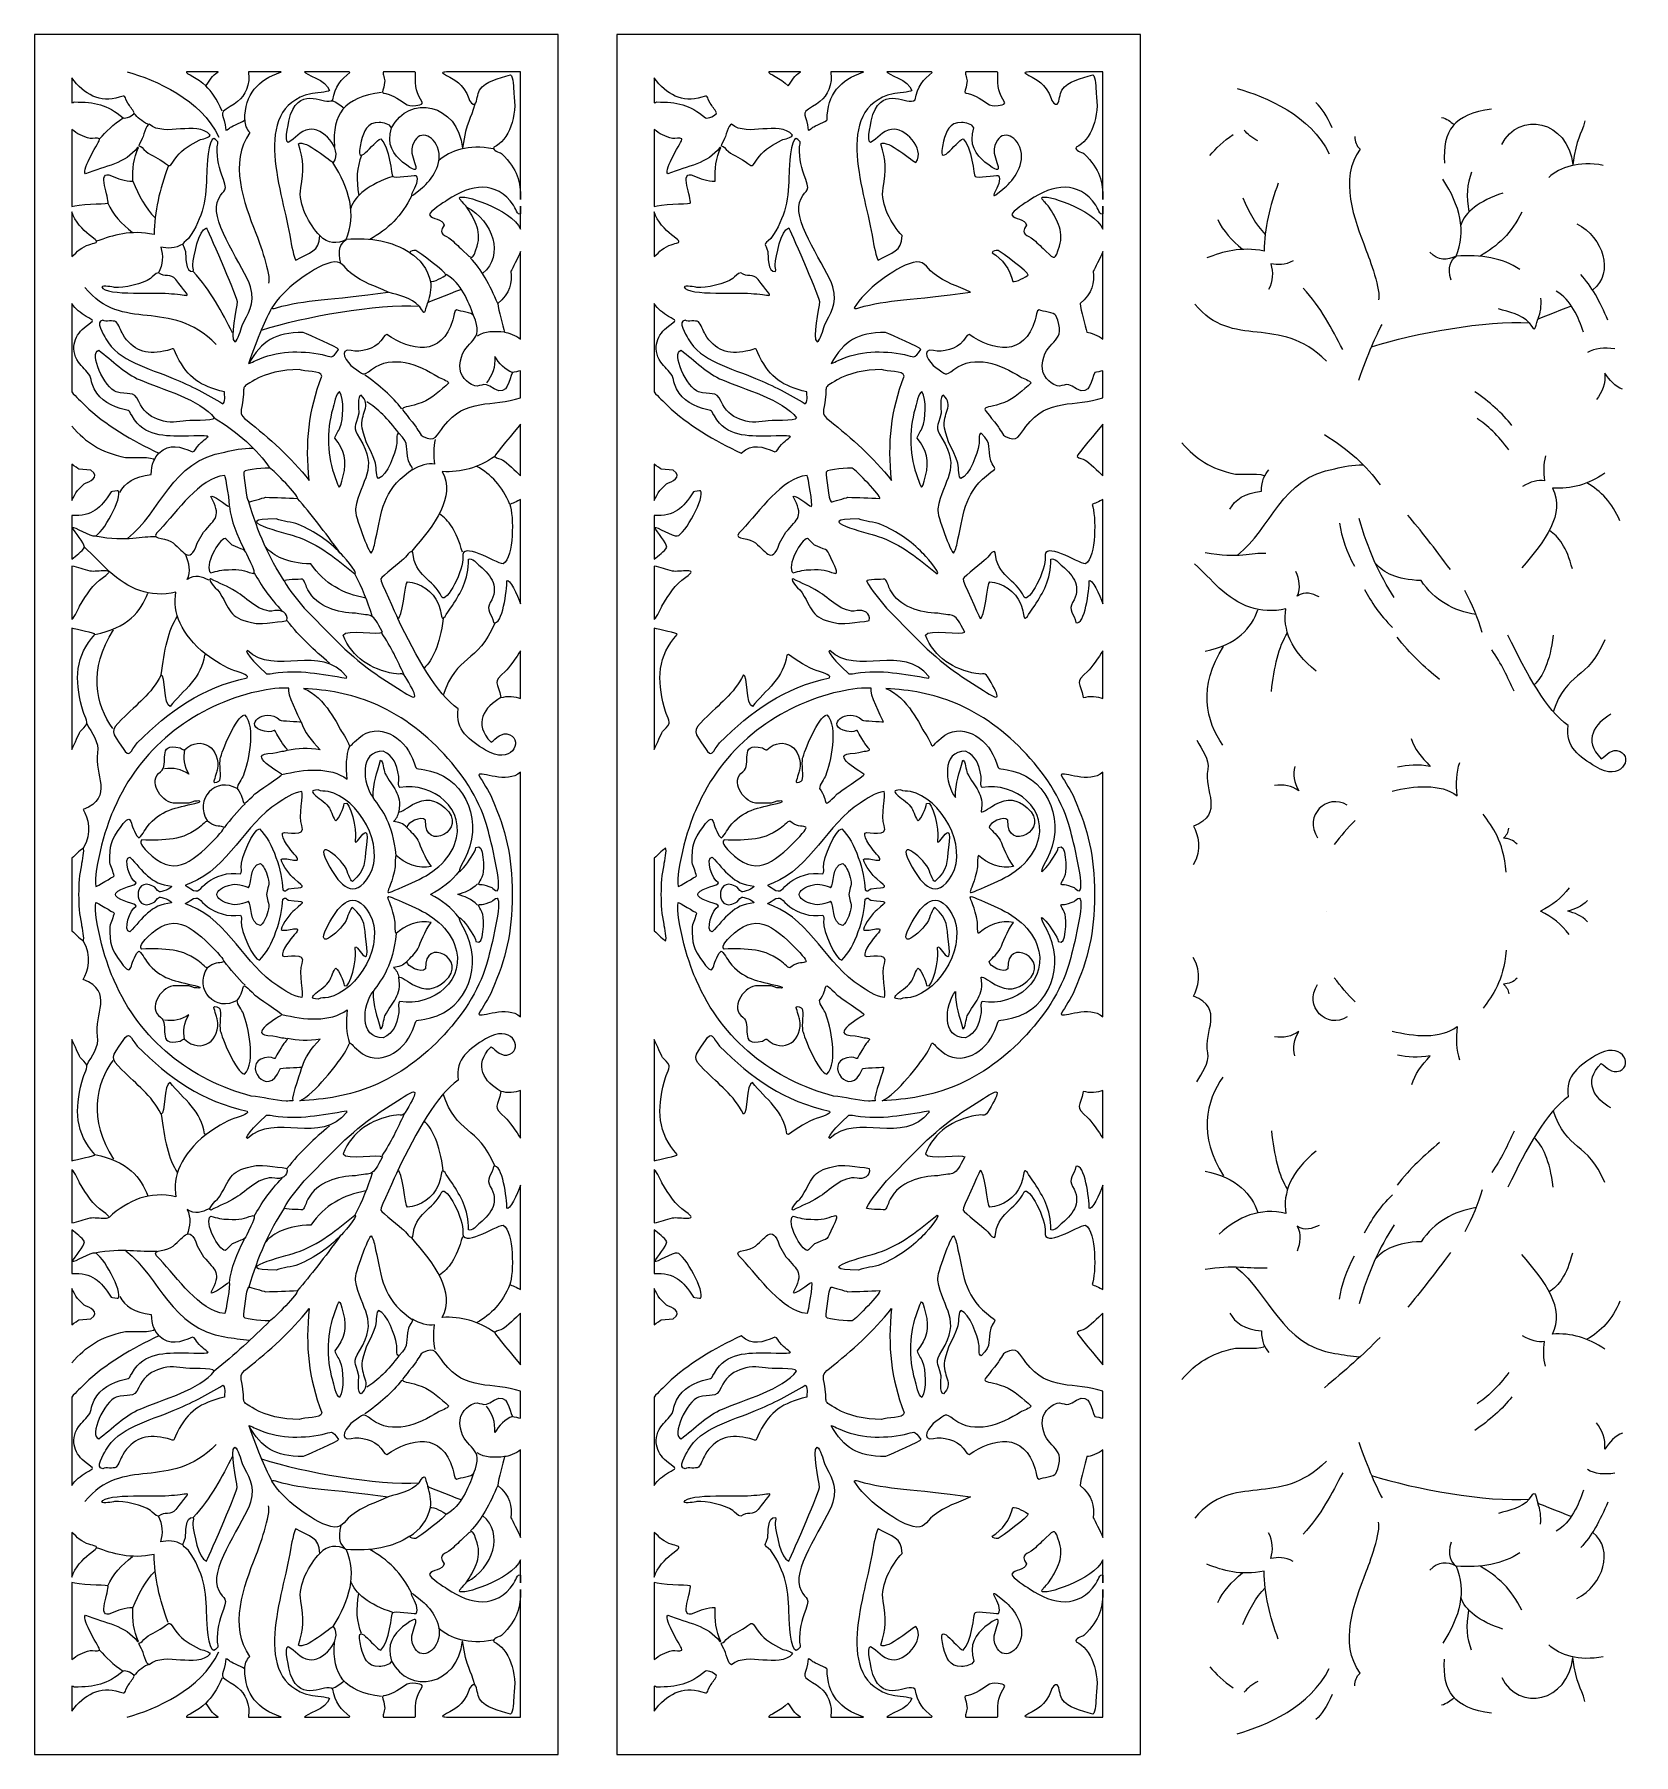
# Model space of a CAD drawing. Header units: centimetres. Extents: x -9.6 to 9, y -7 to 13.
import ezdxf

# ---------------------------------------------------------------- set-up
doc = ezdxf.new("R2010")
doc.units = ezdxf.units.CM
doc.header["$MEASUREMENT"] = 0
doc.layers.add('layer 1', color=7, linetype='Continuous')

msp = doc.modelspace()

# ---------------------------------------------------------------- linework, layer by layer
at = {"layer": 'layer 1', "color": 177}
for points, knots in [([(-9.59126, -6.97563), (-9.59126, -6.97563), (-9.59126, 13.0189), (-9.59126, 13.0189), (-9.59126, 13.0189), (-9.59126, 13.0189), (-3.50594, 13.0189), (-3.50594, 13.0189), (-3.50594, 13.0189), (-3.50594, 13.0189), (-3.50594, -6.97563), (-3.50594, -6.97563), (-3.50594, -6.97563), (-3.50594, -6.97563), (-9.59126, -6.97563), (-9.59126, -6.97563)], [0, 0, 0, 0, 0.2, 0.2, 0.2, 0.2, 0.4, 0.4, 0.4, 0.4, 0.6, 0.6, 0.6, 0.6, 1, 1, 1, 1]), ([(-9.1566, 12.22396), (-9.1566, 12.22396), (-9.1566, 12.51386), (-9.1566, 12.51386), (-9.1566, 12.51386), (-9.01058, 12.31822), (-8.8314, 12.21927), (-8.60439, 12.28867), (-8.60439, 12.28867), (-8.51514, 12.31594), (-8.55464, 12.29808), (-8.50463, 12.21924), (-8.50463, 12.21924), (-8.48085, 12.18176), (-8.45508, 12.14571), (-8.43028, 12.10894), (-8.43028, 12.10894), (-8.43767, 12.07823), (-8.53411, 12.03655), (-8.55939, 12.04767), (-8.55939, 12.04767), (-8.75197, 12.2085), (-8.88401, 12.23352), (-9.12855, 12.23352), (-9.12855, 12.23352), (-9.13692, 12.23157), (-9.14648, 12.22591), (-9.1566, 12.22396)], [0, 0, 0, 0, 0.125, 0.125, 0.125, 0.125, 0.25, 0.25, 0.25, 0.25, 0.375, 0.375, 0.375, 0.375, 0.5, 0.5, 0.5, 0.5, 0.625, 0.625, 0.625, 0.625, 0.75, 0.75, 0.75, 0.75, 1, 1, 1, 1]), ([(-7.82533, 12.58424), (-7.82533, 12.58424), (-7.45698, 12.58424), (-7.45698, 12.58424), (-7.45698, 12.58424), (-7.45695, 12.58251), (-7.4573, 12.58069), (-7.45818, 12.57871), (-7.45818, 12.57871), (-7.52664, 12.54968), (-7.55609, 12.47534), (-7.59903, 12.41937), (-7.59903, 12.41937), (-7.69007, 12.5162), (-7.83558, 12.56107), (-7.82533, 12.58424)], [0, 0, 0, 0, 0.2, 0.2, 0.2, 0.2, 0.4, 0.4, 0.4, 0.4, 0.6, 0.6, 0.6, 0.6, 1, 1, 1, 1]), ([(-7.10181, 12.58424), (-7.10181, 12.58424), (-6.72552, 12.58424), (-6.72552, 12.58424), (-6.72552, 12.58424), (-6.72633, 12.58225), (-6.72793, 12.5805), (-6.73056, 12.57871), (-6.73056, 12.57871), (-6.99154, 12.49261), (-7.1472, 12.32554), (-7.1472, 12.02519), (-7.1472, 12.02519), (-7.15038, 12.01436), (-7.29625, 11.94785), (-7.31151, 11.93942), (-7.31151, 11.93942), (-7.3296, 11.92944), (-7.3431, 11.90952), (-7.36627, 11.90471), (-7.36627, 11.90471), (-7.38071, 12.0968), (-7.47279, 12.09238), (-7.31736, 12.18042), (-7.31736, 12.18042), (-7.18432, 12.25578), (-7.12481, 12.32694), (-7.09829, 12.48269), (-7.09829, 12.48269), (-7.0927, 12.51562), (-7.11098, 12.55238), (-7.10181, 12.58424)], [0, 0, 0, 0, 0.11111111, 0.11111111, 0.11111111, 0.11111111, 0.22222222, 0.22222222, 0.22222222, 0.22222222, 0.33333333, 0.33333333, 0.33333333, 0.33333333, 0.44444444, 0.44444444, 0.44444444, 0.44444444, 0.55555556, 0.55555556, 0.55555556, 0.55555556, 0.66666667, 0.66666667, 0.66666667, 0.66666667, 0.77777778, 0.77777778, 0.77777778, 0.77777778, 1, 1, 1, 1]), ([(-6.45426, 12.58424), (-6.45426, 12.58424), (-5.93322, 12.58424), (-5.93322, 12.58424), (-5.93322, 12.58424), (-5.92964, 12.58141), (-5.92739, 12.57822), (-5.92671, 12.57461), (-5.92671, 12.57461), (-6.02556, 12.50303), (-6.09704, 12.4073), (-6.12427, 12.26007), (-6.12427, 12.26007), (-6.21508, 12.17886), (-6.48052, 12.43815), (-6.61519, 12.08851), (-6.61519, 12.08851), (-6.62989, 12.0195), (-6.69285, 11.78416), (-6.64258, 11.76174), (-6.64258, 11.76174), (-6.55874, 11.8095), (-6.50983, 11.89306), (-6.3981, 11.91492), (-6.3981, 11.91492), (-6.25003, 11.94388), (-6.00239, 11.69393), (-6.11448, 11.53092), (-6.11448, 11.53092), (-6.13716, 11.52627), (-6.45039, 11.80885), (-6.52132, 11.74541), (-6.52132, 11.74541), (-6.46012, 11.5537), (-6.45807, 11.44077), (-6.49587, 11.23481), (-6.49587, 11.23481), (-6.53098, 11.04369), (-6.39563, 10.8074), (-6.27485, 10.68129), (-6.27485, 10.68129), (-6.28178, 10.48728), (-6.3886, 10.49512), (-6.55259, 10.39331), (-6.55259, 10.39331), (-6.57308, 10.40522), (-6.608, 10.60076), (-6.61714, 10.63636), (-6.61714, 10.63636), (-6.69018, 11.155), (-7.1047, 12.15511), (-6.37851, 12.32951), (-6.37851, 12.32951), (-6.33905, 12.33901), (-6.17477, 12.34688), (-6.16338, 12.36832), (-6.16338, 12.36832), (-6.1911, 12.48747), (-6.45397, 12.55619), (-6.45426, 12.58424)], [0, 0, 0, 0, 0.0625, 0.0625, 0.0625, 0.0625, 0.125, 0.125, 0.125, 0.125, 0.1875, 0.1875, 0.1875, 0.1875, 0.25, 0.25, 0.25, 0.25, 0.3125, 0.3125, 0.3125, 0.3125, 0.375, 0.375, 0.375, 0.375, 0.4375, 0.4375, 0.4375, 0.4375, 0.5, 0.5, 0.5, 0.5, 0.5625, 0.5625, 0.5625, 0.5625, 0.625, 0.625, 0.625, 0.625, 0.6875, 0.6875, 0.6875, 0.6875, 0.75, 0.75, 0.75, 0.75, 0.8125, 0.8125, 0.8125, 0.8125, 0.875, 0.875, 0.875, 0.875, 1, 1, 1, 1]), ([(-5.53409, 12.58424), (-5.53409, 12.58424), (-5.17098, 12.58424), (-5.17098, 12.58424), (-5.17098, 12.58424), (-5.16808, 12.58212), (-5.16532, 12.57978), (-5.16193, 12.57666), (-5.16193, 12.57666), (-5.17114, 12.39133), (-5.14745, 12.34129), (-5.07978, 12.22331), (-5.07978, 12.22331), (-5.09354, 12.1989), (-5.13018, 12.2003), (-5.15998, 12.19269), (-5.15998, 12.19269), (-5.2642, 12.16604), (-5.31534, 12.252), (-5.41426, 12.29684), (-5.41426, 12.29684), (-5.58823, 12.37568), (-5.55039, 12.2847), (-5.52182, 12.46024), (-5.52182, 12.46024), (-5.51421, 12.50696), (-5.55114, 12.55225), (-5.53409, 12.58424)], [0, 0, 0, 0, 0.125, 0.125, 0.125, 0.125, 0.25, 0.25, 0.25, 0.25, 0.375, 0.375, 0.375, 0.375, 0.5, 0.5, 0.5, 0.5, 0.625, 0.625, 0.625, 0.625, 0.75, 0.75, 0.75, 0.75, 1, 1, 1, 1]), ([(-4.80175, 12.58424), (-4.80175, 12.58424), (-3.94063, 12.58424), (-3.94063, 12.58424), (-3.94063, 12.58424), (-3.94063, 12.58424), (-3.94063, 11.10176), (-3.94063, 11.10176), (-3.94063, 11.10176), (-3.94314, 11.30675), (-3.97154, 11.44487), (-4.16244, 11.63306), (-4.16244, 11.63306), (-4.19283, 11.65443), (-4.27075, 11.66556), (-4.25243, 11.70861), (-4.25243, 11.70861), (-4.07641, 11.7799), (-3.97389, 12.07676), (-4.02162, 12.33767), (-4.02162, 12.33767), (-4.01989, 12.38443), (-4.02832, 12.53133), (-4.05877, 12.54806), (-4.05877, 12.54806), (-4.1979, 12.50443), (-4.34464, 12.4809), (-4.4187, 12.37037), (-4.4187, 12.37037), (-4.44723, 12.32778), (-4.44092, 12.24556), (-4.47345, 12.20697), (-4.47345, 12.20697), (-4.53427, 12.20203), (-4.54416, 12.29037), (-4.56732, 12.33156), (-4.56732, 12.33156), (-4.6582, 12.49304), (-4.71907, 12.48611), (-4.84704, 12.57054), (-4.84704, 12.57054), (-4.84675, 12.57646), (-4.82993, 12.58092), (-4.80175, 12.58424)], [0, 0, 0, 0, 0.08333333, 0.08333333, 0.08333333, 0.08333333, 0.16666667, 0.16666667, 0.16666667, 0.16666667, 0.25, 0.25, 0.25, 0.25, 0.33333333, 0.33333333, 0.33333333, 0.33333333, 0.41666667, 0.41666667, 0.41666667, 0.41666667, 0.5, 0.5, 0.5, 0.5, 0.58333333, 0.58333333, 0.58333333, 0.58333333, 0.66666667, 0.66666667, 0.66666667, 0.66666667, 0.75, 0.75, 0.75, 0.75, 0.83333333, 0.83333333, 0.83333333, 0.83333333, 1, 1, 1, 1]), ([(-8.25816, 11.97414), (-8.06262, 11.81699), (-7.71574, 12.02766), (-7.54815, 11.84751), (-7.54815, 11.84751), (-7.55635, 11.81399), (-7.64433, 11.80645), (-7.6753, 11.79034), (-7.6753, 11.79034), (-7.77008, 11.74105), (-7.87185, 11.68274), (-7.93543, 11.60036), (-7.93543, 11.60036), (-8.04092, 11.4637), (-7.99914, 11.47083), (-8.09974, 11.54319), (-8.09974, 11.54319), (-8.17493, 11.59727), (-8.25345, 11.61383), (-8.31881, 11.68209), (-8.31881, 11.68209), (-8.37064, 11.76223), (-8.40848, 11.67646), (-8.34618, 11.78829), (-8.34618, 11.78829), (-8.32535, 11.82571), (-8.29151, 11.97414), (-8.25816, 11.97414)], [0, 0, 0, 0, 0.125, 0.125, 0.125, 0.125, 0.25, 0.25, 0.25, 0.25, 0.375, 0.375, 0.375, 0.375, 0.5, 0.5, 0.5, 0.5, 0.625, 0.625, 0.625, 0.625, 0.75, 0.75, 0.75, 0.75, 1, 1, 1, 1]), ([(-5.58442, 11.99457), (-5.53383, 11.99204), (-5.46693, 11.98296), (-5.43967, 11.93126), (-5.43967, 11.93126), (-5.50464, 11.74141), (-5.41637, 11.6151), (-5.31255, 11.53502), (-5.31255, 11.53502), (-5.02804, 11.3156), (-5.2273, 11.5701), (-5.20498, 11.69026), (-5.20498, 11.69026), (-5.16382, 11.91151), (-4.9755, 11.87985), (-4.90766, 11.70659), (-4.90766, 11.70659), (-4.83227, 11.51397), (-4.98155, 11.32344), (-5.08173, 11.23887), (-5.08173, 11.23887), (-5.36594, 10.99901), (-5.08118, 11.29061), (-5.15608, 11.37979), (-5.15608, 11.37979), (-5.19691, 11.37963), (-5.40062, 11.34739), (-5.42792, 11.36756), (-5.42792, 11.36756), (-5.44308, 11.37618), (-5.46108, 11.71476), (-5.56682, 11.80462), (-5.56682, 11.80462), (-5.64364, 11.78601), (-5.88679, 11.40722), (-5.7937, 11.77602), (-5.7937, 11.77602), (-5.76419, 11.89293), (-5.72612, 11.99695), (-5.58442, 11.99457)], [0, 0, 0, 0, 0.09090909, 0.09090909, 0.09090909, 0.09090909, 0.18181818, 0.18181818, 0.18181818, 0.18181818, 0.27272727, 0.27272727, 0.27272727, 0.27272727, 0.36363636, 0.36363636, 0.36363636, 0.36363636, 0.45454545, 0.45454545, 0.45454545, 0.45454545, 0.54545455, 0.54545455, 0.54545455, 0.54545455, 0.63636364, 0.63636364, 0.63636364, 0.63636364, 0.72727273, 0.72727273, 0.72727273, 0.72727273, 0.81818182, 0.81818182, 0.81818182, 0.81818182, 1, 1, 1, 1]), ([(-9.1566, 11.01769), (-9.1566, 11.01769), (-9.1566, 11.91385), (-9.1566, 11.91385), (-9.1566, 11.91385), (-9.09888, 11.86563), (-9.02886, 11.8289), (-8.94274, 11.81074), (-8.94274, 11.81074), (-8.90717, 11.80326), (-8.86211, 11.82096), (-8.83322, 11.80462), (-8.83322, 11.80462), (-8.82616, 11.78234), (-9.05245, 11.44747), (-8.99753, 11.39817), (-8.99753, 11.39817), (-8.76512, 11.49064), (-8.5356, 11.51547), (-8.39313, 11.70454), (-8.39313, 11.70454), (-8.39313, 11.70454), (-8.38138, 11.70454), (-8.38138, 11.70454), (-8.38138, 11.70454), (-8.44092, 11.58256), (-8.45228, 11.45534), (-8.44789, 11.31241), (-8.44789, 11.31241), (-8.5384, 11.3128), (-8.62313, 11.34429), (-8.69432, 11.37572), (-8.69432, 11.37572), (-8.8857, 11.46016), (-8.70824, 11.09978), (-8.73932, 11.05914), (-8.73932, 11.05914), (-8.78721, 11.04583), (-9.08827, 11.04665), (-9.1566, 11.01769)], [0, 0, 0, 0, 0.09090909, 0.09090909, 0.09090909, 0.09090909, 0.18181818, 0.18181818, 0.18181818, 0.18181818, 0.27272727, 0.27272727, 0.27272727, 0.27272727, 0.36363636, 0.36363636, 0.36363636, 0.36363636, 0.45454545, 0.45454545, 0.45454545, 0.45454545, 0.54545455, 0.54545455, 0.54545455, 0.54545455, 0.63636364, 0.63636364, 0.63636364, 0.63636364, 0.72727273, 0.72727273, 0.72727273, 0.72727273, 0.81818182, 0.81818182, 0.81818182, 0.81818182, 1, 1, 1, 1]), ([(-7.50513, 11.81074), (-7.4535, 11.76356), (-7.45294, 11.77892), (-7.46798, 11.71069), (-7.46798, 11.71069), (-7.47029, 11.56148), (-7.44709, 11.47168), (-7.39363, 11.33079), (-7.39363, 11.33079), (-7.33048, 11.1642), (-7.42216, 11.21753), (-7.46798, 11.06321), (-7.46798, 11.06321), (-7.54021, 10.81993), (-7.14999, 10.31099), (-7.08069, 10.08493), (-7.08069, 10.08493), (-7.01676, 9.87636), (-7.1185, 9.7768), (-7.17654, 9.63354), (-7.17654, 9.63354), (-7.19646, 9.58441), (-7.22284, 9.46705), (-7.2626, 9.44564), (-7.2626, 9.44564), (-7.32963, 9.48212), (-7.23521, 9.83478), (-7.23521, 9.91541), (-7.23521, 9.91541), (-7.25701, 10.02542), (-7.59041, 10.76872), (-7.59119, 10.76911), (-7.59119, 10.76911), (-7.68656, 10.74913), (-7.73839, 10.43525), (-7.7516, 10.34226), (-7.7516, 10.34226), (-7.75576, 10.31285), (-7.73318, 10.29043), (-7.74766, 10.26261), (-7.74766, 10.26261), (-7.83863, 10.24676), (-7.8319, 10.45132), (-7.83567, 10.49544), (-7.83567, 10.49544), (-7.86242, 10.5911), (-7.89805, 10.56546), (-7.80047, 10.64658), (-7.80047, 10.64658), (-7.62877, 10.89031), (-7.58865, 11.1222), (-7.58924, 11.41246), (-7.58924, 11.41246), (-7.58934, 11.46676), (-7.56754, 11.81074), (-7.50513, 11.81074)], [0, 0, 0, 0, 0.06666667, 0.06666667, 0.06666667, 0.06666667, 0.13333333, 0.13333333, 0.13333333, 0.13333333, 0.2, 0.2, 0.2, 0.2, 0.26666667, 0.26666667, 0.26666667, 0.26666667, 0.33333333, 0.33333333, 0.33333333, 0.33333333, 0.4, 0.4, 0.4, 0.4, 0.46666667, 0.46666667, 0.46666667, 0.46666667, 0.53333333, 0.53333333, 0.53333333, 0.53333333, 0.6, 0.6, 0.6, 0.6, 0.66666667, 0.66666667, 0.66666667, 0.66666667, 0.73333333, 0.73333333, 0.73333333, 0.73333333, 0.8, 0.8, 0.8, 0.8, 0.86666667, 0.86666667, 0.86666667, 0.86666667, 1, 1, 1, 1]), ([(-3.94063, 11.02088), (-3.94063, 11.02088), (-3.94063, 10.75554), (-3.94063, 10.75554), (-3.94063, 10.75554), (-4.04944, 10.99296), (-4.63572, 11.17038), (-4.65143, 11.12041), (-4.65143, 11.12041), (-4.64173, 11.07931), (-4.5887, 11.04635), (-4.56732, 11.01216), (-4.56732, 11.01216), (-4.49405, 10.89496), (-4.38733, 10.73774), (-4.44606, 10.55876), (-4.44606, 10.55876), (-4.50007, 10.39416), (-4.49939, 10.39734), (-4.60058, 10.49544), (-4.60058, 10.49544), (-4.64795, 10.54135), (-4.69584, 10.58681), (-4.74533, 10.63024), (-4.74533, 10.63024), (-4.82628, 10.70133), (-4.90174, 10.67888), (-4.83139, 10.80181), (-4.83139, 10.80181), (-4.84158, 10.87986), (-4.97231, 10.86939), (-5.00156, 10.92024), (-5.00156, 10.92024), (-4.99255, 10.97035), (-4.83816, 11.06207), (-4.7942, 11.09181), (-4.7942, 11.09181), (-4.51748, 11.27929), (-4.22481, 11.32526), (-4.02357, 11.03259), (-4.02357, 11.03259), (-4.00711, 11.00861), (-3.9721, 10.90254), (-3.94145, 10.93456), (-3.94145, 10.93456), (-3.94119, 10.96472), (-3.94086, 10.99342), (-3.94063, 11.02088)], [0, 0, 0, 0, 0.07692308, 0.07692308, 0.07692308, 0.07692308, 0.15384615, 0.15384615, 0.15384615, 0.15384615, 0.23076923, 0.23076923, 0.23076923, 0.23076923, 0.30769231, 0.30769231, 0.30769231, 0.30769231, 0.38461538, 0.38461538, 0.38461538, 0.38461538, 0.46153846, 0.46153846, 0.46153846, 0.46153846, 0.53846154, 0.53846154, 0.53846154, 0.53846154, 0.61538462, 0.61538462, 0.61538462, 0.61538462, 0.69230769, 0.69230769, 0.69230769, 0.69230769, 0.76923077, 0.76923077, 0.76923077, 0.76923077, 0.84615385, 0.84615385, 0.84615385, 0.84615385, 1, 1, 1, 1]), ([(-9.1566, 10.43863), (-9.1566, 10.43863), (-9.1566, 10.95532), (-9.1566, 10.95532), (-9.1566, 10.95532), (-9.11997, 10.84606), (-9.02831, 10.74448), (-8.95448, 10.68946), (-8.95448, 10.68946), (-8.77534, 10.55599), (-8.90613, 10.6318), (-9.07184, 10.51588), (-9.07184, 10.51588), (-9.09071, 10.49886), (-9.12654, 10.45627), (-9.1566, 10.43863)], [0, 0, 0, 0, 0.2, 0.2, 0.2, 0.2, 0.4, 0.4, 0.4, 0.4, 0.6, 0.6, 0.6, 0.6, 1, 1, 1, 1]), ([(-6.14773, 10.36881), (-6.0222, 10.40235), (-5.99819, 10.31411), (-5.91692, 10.24624), (-5.91692, 10.24624), (-5.76328, 10.11802), (-5.6385, 10.10653), (-5.47881, 10.02161), (-5.47881, 10.02161), (-6.15317, 9.93112), (-6.44782, 9.93636), (-6.77751, 9.84188), (-6.77751, 9.84188), (-6.79346, 9.83348), (-6.81841, 9.82564), (-6.83032, 9.84188), (-6.83032, 9.84188), (-6.71241, 10.04351), (-6.37799, 10.30068), (-6.14773, 10.36881)], [0, 0, 0, 0, 0.16666667, 0.16666667, 0.16666667, 0.16666667, 0.33333333, 0.33333333, 0.33333333, 0.33333333, 0.5, 0.5, 0.5, 0.5, 0.66666667, 0.66666667, 0.66666667, 0.66666667, 1, 1, 1, 1]), ([(-5.15998, 10.50768), (-5.12744, 10.4876), (-4.7998, 10.25369), (-4.80985, 10.22178), (-4.80985, 10.22178), (-4.83194, 10.20482), (-4.95402, 10.13334), (-4.98786, 10.14619), (-4.98786, 10.14619), (-5.02004, 10.28688), (-5.11345, 10.41417), (-5.22844, 10.47911), (-5.22844, 10.47911), (-5.22688, 10.50947), (-5.18389, 10.5038), (-5.15998, 10.50768)], [0, 0, 0, 0, 0.2, 0.2, 0.2, 0.2, 0.4, 0.4, 0.4, 0.4, 0.6, 0.6, 0.6, 0.6, 1, 1, 1, 1]), ([(-3.94063, 10.49411), (-3.94063, 10.49411), (-3.94063, 9.4773), (-3.94063, 9.4773), (-3.94063, 9.4773), (-3.99285, 9.517), (-4.08874, 9.55783), (-4.12726, 9.55594), (-4.12726, 9.55594), (-4.14971, 9.63859), (-4.19673, 9.80843), (-4.20743, 9.89088), (-4.20743, 9.89088), (-4.06043, 10.00397), (-4.04124, 10.13519), (-4.05487, 10.26671), (-4.05487, 10.26671), (-4.03281, 10.30084), (-3.97616, 10.42018), (-3.94063, 10.49411)], [0, 0, 0, 0, 0.16666667, 0.16666667, 0.16666667, 0.16666667, 0.33333333, 0.33333333, 0.33333333, 0.33333333, 0.5, 0.5, 0.5, 0.5, 0.66666667, 0.66666667, 0.66666667, 0.66666667, 1, 1, 1, 1]), ([(-8.14861, 10.24624), (-8.08058, 10.19405), (-8.00343, 10.24084), (-7.94913, 10.17069), (-7.94913, 10.17069), (-7.74132, 9.90217), (-7.78651, 10.00528), (-7.99998, 10.00528), (-7.99998, 10.00528), (-8.12922, 10.03078), (-8.77368, 9.97264), (-8.80777, 10.08288), (-8.80777, 10.08288), (-8.79606, 10.10201), (-8.6857, 10.08288), (-8.6611, 10.07878), (-8.6611, 10.07878), (-8.55428, 10.06098), (-8.32594, 10.12514), (-8.24251, 10.18091), (-8.24251, 10.18091), (-8.2132, 10.20053), (-8.1925, 10.24452), (-8.14861, 10.24624)], [0, 0, 0, 0, 0.14285714, 0.14285714, 0.14285714, 0.14285714, 0.28571429, 0.28571429, 0.28571429, 0.28571429, 0.42857143, 0.42857143, 0.42857143, 0.42857143, 0.57142857, 0.57142857, 0.57142857, 0.57142857, 0.71428571, 0.71428571, 0.71428571, 0.71428571, 1, 1, 1, 1]), ([(-9.1566, 8.86385), (-9.1566, 8.86385), (-9.1566, 9.89149), (-9.1566, 9.89149), (-9.1566, 9.89149), (-9.11534, 9.82717), (-9.05427, 9.78106), (-8.98969, 9.74179), (-8.98969, 9.74179), (-8.8925, 9.68271), (-8.88941, 9.70535), (-8.99164, 9.62743), (-8.99164, 9.62743), (-9.11434, 9.53385), (-9.19086, 9.37816), (-9.07965, 9.21076), (-9.07965, 9.21076), (-9.04337, 9.15613), (-8.97892, 9.10687), (-8.94863, 9.05556), (-8.94863, 9.05556), (-8.93161, 9.02673), (-8.93431, 8.99006), (-8.92123, 8.95544), (-8.92123, 8.95544), (-8.86042, 8.79481), (-8.74478, 8.72098), (-8.59459, 8.67156), (-8.59459, 8.67156), (-8.44359, 8.62188), (-8.52643, 8.68191), (-8.42638, 8.53881), (-8.42638, 8.53881), (-8.27912, 8.3282), (-8.02243, 8.35036), (-7.80047, 8.35091), (-7.80047, 8.35091), (-7.43934, 8.35182), (-7.59142, 8.36585), (-7.69485, 8.23043), (-7.69485, 8.23043), (-7.71086, 8.20947), (-7.72424, 8.17111), (-7.75547, 8.16711), (-7.75547, 8.16711), (-7.89987, 8.22935), (-8.01176, 8.2669), (-8.14474, 8.15279), (-8.14474, 8.15279), (-8.45335, 8.29622), (-8.77055, 8.47976), (-9.00143, 8.70628), (-9.00143, 8.70628), (-9.04155, 8.74565), (-9.11264, 8.80542), (-9.1566, 8.86385)], [0, 0, 0, 0, 0.06666667, 0.06666667, 0.06666667, 0.06666667, 0.13333333, 0.13333333, 0.13333333, 0.13333333, 0.2, 0.2, 0.2, 0.2, 0.26666667, 0.26666667, 0.26666667, 0.26666667, 0.33333333, 0.33333333, 0.33333333, 0.33333333, 0.4, 0.4, 0.4, 0.4, 0.46666667, 0.46666667, 0.46666667, 0.46666667, 0.53333333, 0.53333333, 0.53333333, 0.53333333, 0.6, 0.6, 0.6, 0.6, 0.66666667, 0.66666667, 0.66666667, 0.66666667, 0.73333333, 0.73333333, 0.73333333, 0.73333333, 0.8, 0.8, 0.8, 0.8, 0.86666667, 0.86666667, 0.86666667, 0.86666667, 1, 1, 1, 1]), ([(-3.94063, 9.10977), (-3.94063, 9.10977), (-3.94063, 8.79637), (-3.94063, 8.79637), (-3.94063, 8.79637), (-4.2631, 8.68344), (-4.58083, 8.80122), (-4.83725, 8.46323), (-4.83725, 8.46323), (-4.9086, 8.36916), (-4.93811, 8.26449), (-5.07392, 8.34684), (-5.07392, 8.34684), (-5.09845, 8.34684), (-5.14719, 8.44312), (-5.16388, 8.46528), (-5.16388, 8.46528), (-5.38178, 8.75459), (-5.36314, 8.6359), (-5.08567, 8.74099), (-5.08567, 8.74099), (-4.97452, 8.7831), (-4.86458, 8.88933), (-4.77858, 8.96364), (-4.77858, 8.96364), (-4.78493, 8.99673), (-4.87128, 9.01876), (-4.89985, 9.03718), (-4.89985, 9.03718), (-5.13018, 9.18551), (-5.42841, 9.3032), (-5.67243, 9.12499), (-5.67243, 9.12499), (-5.78807, 9.04053), (-5.75719, 9.06265), (-5.88366, 9.14744), (-5.88366, 9.14744), (-5.96104, 9.19931), (-6.07111, 9.37745), (-5.90911, 9.34351), (-5.90911, 9.34351), (-5.80369, 9.32145), (-5.637, 9.36079), (-5.56487, 9.45586), (-5.56487, 9.45586), (-5.54795, 9.47815), (-5.52872, 9.52731), (-5.49641, 9.53141), (-5.49641, 9.53141), (-5.21653, 9.34107), (-4.85882, 9.26347), (-4.72773, 9.70096), (-4.72773, 9.70096), (-4.71976, 9.72751), (-4.71452, 9.81939), (-4.68078, 9.81939), (-4.68078, 9.81939), (-4.64346, 9.79499), (-4.50456, 9.78627), (-4.4891, 9.75201), (-4.4891, 9.75201), (-4.34598, 9.435), (-4.59085, 9.47772), (-4.64164, 9.22303), (-4.64164, 9.22303), (-4.66991, 9.08126), (-4.59329, 8.99309), (-4.51256, 8.94933), (-4.51256, 8.94933), (-4.39927, 8.8879), (-4.39686, 9.01147), (-4.2485, 8.90033), (-4.2485, 8.90033), (-4.07859, 8.80447), (-4.08191, 9.01414), (-4.03531, 9.08823), (-4.03531, 9.08823), (-4.01231, 9.09106), (-3.97021, 9.10612), (-3.94063, 9.10977)], [0, 0, 0, 0, 0.04761905, 0.04761905, 0.04761905, 0.04761905, 0.0952381, 0.0952381, 0.0952381, 0.0952381, 0.14285714, 0.14285714, 0.14285714, 0.14285714, 0.19047619, 0.19047619, 0.19047619, 0.19047619, 0.23809524, 0.23809524, 0.23809524, 0.23809524, 0.28571429, 0.28571429, 0.28571429, 0.28571429, 0.33333333, 0.33333333, 0.33333333, 0.33333333, 0.38095238, 0.38095238, 0.38095238, 0.38095238, 0.42857143, 0.42857143, 0.42857143, 0.42857143, 0.47619048, 0.47619048, 0.47619048, 0.47619048, 0.52380952, 0.52380952, 0.52380952, 0.52380952, 0.57142857, 0.57142857, 0.57142857, 0.57142857, 0.61904762, 0.61904762, 0.61904762, 0.61904762, 0.66666667, 0.66666667, 0.66666667, 0.66666667, 0.71428571, 0.71428571, 0.71428571, 0.71428571, 0.76190476, 0.76190476, 0.76190476, 0.76190476, 0.80952381, 0.80952381, 0.80952381, 0.80952381, 0.85714286, 0.85714286, 0.85714286, 0.85714286, 0.9047619, 0.9047619, 0.9047619, 0.9047619, 1, 1, 1, 1]), ([(-8.79606, 9.69686), (-8.75825, 9.6734), (-8.67974, 9.70314), (-8.64151, 9.67643), (-8.64151, 9.67643), (-8.61815, 9.66009), (-8.58301, 9.56518), (-8.56525, 9.53551), (-8.56525, 9.53551), (-8.44915, 9.34153), (-8.29487, 9.29558), (-8.08995, 9.33534), (-8.08995, 9.33534), (-7.94142, 9.36417), (-7.99478, 9.40429), (-7.93153, 9.27613), (-7.93153, 9.27613), (-7.80509, 9.01987), (-7.66821, 8.93758), (-7.38387, 8.86356), (-7.38387, 8.86356), (-7.38065, 8.83216), (-7.36692, 8.73218), (-7.40342, 8.72671), (-7.40342, 8.72671), (-7.58238, 8.83789), (-7.77483, 8.93488), (-7.97848, 9.02084), (-7.97848, 9.02084), (-8.26077, 9.13999), (-8.61818, 9.22046), (-8.76082, 9.48036), (-8.76082, 9.48036), (-8.78689, 9.5278), (-8.89107, 9.68973), (-8.79606, 9.69686)], [0, 0, 0, 0, 0.1, 0.1, 0.1, 0.1, 0.2, 0.2, 0.2, 0.2, 0.3, 0.3, 0.3, 0.3, 0.4, 0.4, 0.4, 0.4, 0.5, 0.5, 0.5, 0.5, 0.6, 0.6, 0.6, 0.6, 0.7, 0.7, 0.7, 0.7, 0.8, 0.8, 0.8, 0.8, 1, 1, 1, 1]), ([(-6.46653, 9.55389), (-6.40227, 9.52282), (-6.06154, 9.38737), (-6.05777, 9.35578), (-6.05777, 9.35578), (-6.13293, 9.23526), (-6.13901, 9.27492), (-6.24554, 9.29656), (-6.24554, 9.29656), (-6.5073, 9.34969), (-6.77097, 9.34123), (-7.01812, 9.22914), (-7.01812, 9.22914), (-7.04334, 9.21772), (-7.06891, 9.19778), (-7.10025, 9.19443), (-7.10025, 9.19443), (-6.94511, 9.45563), (-6.8027, 9.55314), (-6.46653, 9.55389)], [0, 0, 0, 0, 0.16666667, 0.16666667, 0.16666667, 0.16666667, 0.33333333, 0.33333333, 0.33333333, 0.33333333, 0.5, 0.5, 0.5, 0.5, 0.66666667, 0.66666667, 0.66666667, 0.66666667, 1, 1, 1, 1]), ([(-8.84301, 9.34761), (-8.96389, 9.32217), (-8.77504, 8.90814), (-8.63956, 8.86356), (-8.63956, 8.86356), (-8.50837, 8.82038), (-8.43503, 8.88891), (-8.37748, 8.75121), (-8.37748, 8.75121), (-8.29197, 8.54668), (-8.0607, 8.48265), (-7.86307, 8.52453), (-7.86307, 8.52453), (-7.80681, 8.53644), (-7.5079, 8.51968), (-7.50123, 8.56129), (-7.50123, 8.56129), (-7.65903, 8.7733), (-8.11673, 8.89834), (-8.36378, 9.00243), (-8.36378, 9.00243), (-8.54006, 9.07674), (-8.68879, 9.23022), (-8.84301, 9.34761)], [0, 0, 0, 0, 0.14285714, 0.14285714, 0.14285714, 0.14285714, 0.28571429, 0.28571429, 0.28571429, 0.28571429, 0.42857143, 0.42857143, 0.42857143, 0.42857143, 0.57142857, 0.57142857, 0.57142857, 0.57142857, 0.71428571, 0.71428571, 0.71428571, 0.71428571, 1, 1, 1, 1]), ([(-6.51348, 9.12294), (-6.45768, 9.09415), (-6.25504, 9.11735), (-6.25139, 9.04736), (-6.25139, 9.04736), (-6.40519, 8.64335), (-6.44447, 8.2738), (-6.39687, 7.83465), (-6.39687, 7.83465), (-6.61122, 8.10135), (-6.85843, 8.32182), (-7.11983, 8.53269), (-7.11983, 8.53269), (-7.20645, 8.60258), (-7.1974, 8.60948), (-7.17459, 8.73488), (-7.17459, 8.73488), (-7.13473, 8.95369), (-7.21461, 8.8934), (-7.02984, 9.00243), (-7.02984, 9.00243), (-6.89848, 9.07996), (-6.70841, 9.12294), (-6.51348, 9.12294)], [0, 0, 0, 0, 0.14285714, 0.14285714, 0.14285714, 0.14285714, 0.28571429, 0.28571429, 0.28571429, 0.28571429, 0.42857143, 0.42857143, 0.42857143, 0.42857143, 0.57142857, 0.57142857, 0.57142857, 0.57142857, 0.71428571, 0.71428571, 0.71428571, 0.71428571, 1, 1, 1, 1]), ([(-6.04407, 8.86766), (-5.9856, 8.77516), (-6.00242, 8.54701), (-6.04013, 8.44689), (-6.04013, 8.44689), (-6.05468, 8.40831), (-6.09512, 8.37086), (-6.09883, 8.32641), (-6.09883, 8.32641), (-5.98723, 8.18247), (-5.95814, 8.06459), (-6.00298, 7.88729), (-6.00298, 7.88729), (-6.05263, 7.691), (-6.04788, 7.74417), (-6.09688, 7.86891), (-6.09688, 7.86891), (-6.18824, 8.10152), (-6.19914, 8.41101), (-6.12427, 8.66749), (-6.12427, 8.66749), (-6.11262, 8.70732), (-6.08497, 8.85907), (-6.04407, 8.86766)], [0, 0, 0, 0, 0.14285714, 0.14285714, 0.14285714, 0.14285714, 0.28571429, 0.28571429, 0.28571429, 0.28571429, 0.42857143, 0.42857143, 0.42857143, 0.42857143, 0.57142857, 0.57142857, 0.57142857, 0.57142857, 0.71428571, 0.71428571, 0.71428571, 0.71428571, 1, 1, 1, 1]), ([(-5.79565, 8.82474), (-5.66417, 8.70794), (-5.8128, 8.6099), (-5.78195, 8.44283), (-5.78195, 8.44283), (-5.75098, 8.27494), (-5.68402, 8.19883), (-5.63333, 8.05886), (-5.63333, 8.05886), (-5.61003, 7.9946), (-5.63359, 7.90512), (-5.59418, 7.85869), (-5.59418, 7.85869), (-5.48554, 7.8885), (-5.4016, 8.15468), (-5.38295, 8.24878), (-5.38295, 8.24878), (-5.37625, 8.28258), (-5.39366, 8.37818), (-5.35754, 8.38358), (-5.35754, 8.38358), (-5.21822, 8.24338), (-5.29149, 8.22288), (-5.24214, 8.06088), (-5.24214, 8.06088), (-5.21168, 7.96096), (-5.159, 7.99034), (-5.24214, 7.93018), (-5.24214, 7.93018), (-5.54502, 7.71098), (-5.55156, 7.48114), (-5.62744, 7.14998), (-5.62744, 7.14998), (-5.64195, 7.08666), (-5.64406, 7.03145), (-5.67829, 6.99068), (-5.67829, 6.99068), (-5.7024, 6.99136), (-5.87371, 7.42596), (-5.8602, 7.50333), (-5.8602, 7.50333), (-5.79812, 7.85922), (-5.58514, 7.95185), (-5.81325, 8.32641), (-5.81325, 8.32641), (-5.89977, 8.46843), (-5.86056, 8.44338), (-5.82109, 8.61641), (-5.82109, 8.61641), (-5.82031, 8.65506), (-5.84153, 8.82474), (-5.79565, 8.82474)], [0, 0, 0, 0, 0.07142857, 0.07142857, 0.07142857, 0.07142857, 0.14285714, 0.14285714, 0.14285714, 0.14285714, 0.21428571, 0.21428571, 0.21428571, 0.21428571, 0.28571429, 0.28571429, 0.28571429, 0.28571429, 0.35714286, 0.35714286, 0.35714286, 0.35714286, 0.42857143, 0.42857143, 0.42857143, 0.42857143, 0.5, 0.5, 0.5, 0.5, 0.57142857, 0.57142857, 0.57142857, 0.57142857, 0.64285714, 0.64285714, 0.64285714, 0.64285714, 0.71428571, 0.71428571, 0.71428571, 0.71428571, 0.78571429, 0.78571429, 0.78571429, 0.78571429, 0.85714286, 0.85714286, 0.85714286, 0.85714286, 1, 1, 1, 1]), ([(-3.94063, 8.48678), (-3.94063, 8.48678), (-3.94063, 7.88811), (-3.94063, 7.88811), (-3.94063, 7.88811), (-3.98967, 7.93402), (-4.11152, 8.04796), (-4.14682, 8.06908), (-4.14682, 8.06908), (-4.17799, 8.08772), (-4.21872, 8.08655), (-4.24264, 8.11196), (-4.24264, 8.11196), (-4.23952, 8.13392), (-4.0061, 8.41384), (-3.94063, 8.48678)], [0, 0, 0, 0, 0.2, 0.2, 0.2, 0.2, 0.4, 0.4, 0.4, 0.4, 0.6, 0.6, 0.6, 0.6, 1, 1, 1, 1]), ([(-9.1566, 7.60165), (-9.1566, 7.60165), (-9.1566, 8.02219), (-9.1566, 8.02219), (-9.1566, 8.02219), (-9.12546, 8.00329), (-9.08352, 7.97095), (-9.0738, 7.96489), (-9.0738, 7.96489), (-9.0738, 7.96489), (-8.93688, 7.95468), (-8.93688, 7.95468), (-8.93688, 7.95468), (-8.81207, 7.86331), (-8.96008, 7.82743), (-9.01119, 7.79333), (-9.01119, 7.79333), (-9.05769, 7.76232), (-9.12335, 7.68179), (-9.1566, 7.60165)], [0, 0, 0, 0, 0.16666667, 0.16666667, 0.16666667, 0.16666667, 0.33333333, 0.33333333, 0.33333333, 0.33333333, 0.5, 0.5, 0.5, 0.5, 0.66666667, 0.66666667, 0.66666667, 0.66666667, 1, 1, 1, 1]), ([(-7.37996, 7.89341), (-7.36919, 7.88059), (-7.30763, 7.5412), (-7.32908, 7.52988), (-7.32908, 7.52988), (-7.36597, 7.53922), (-7.5215, 7.68072), (-7.54229, 7.64831), (-7.54229, 7.64831), (-7.4124, 7.41652), (-7.48717, 7.39352), (-7.6264, 7.23168), (-7.6264, 7.23168), (-7.6264, 7.23168), (-7.69876, 7.10709), (-7.69876, 7.10709), (-7.69876, 7.10709), (-7.79045, 6.82995), (-7.8647, 7.03496), (-8.00584, 7.12548), (-8.00584, 7.12548), (-8.08728, 7.1777), (-8.2744, 7.1411), (-8.13299, 7.26028), (-8.13299, 7.26028), (-7.93058, 7.47795), (-7.67592, 7.8569), (-7.37996, 7.89341)], [0, 0, 0, 0, 0.125, 0.125, 0.125, 0.125, 0.25, 0.25, 0.25, 0.25, 0.375, 0.375, 0.375, 0.375, 0.5, 0.5, 0.5, 0.5, 0.625, 0.625, 0.625, 0.625, 0.75, 0.75, 0.75, 0.75, 1, 1, 1, 1]), ([(-6.85381, 7.97716), (-6.80728, 7.94941), (-6.5178, 7.65244), (-6.53303, 7.62586), (-6.53303, 7.62586), (-6.65914, 7.63048), (-6.78012, 7.63813), (-6.90662, 7.63813), (-6.90662, 7.63813), (-6.93603, 7.63201), (-7.08365, 7.58249), (-7.09829, 7.58704), (-7.09829, 7.58704), (-7.13177, 7.60429), (-7.15611, 7.88261), (-7.15894, 7.93223), (-7.15894, 7.93223), (-7.14137, 7.96857), (-6.88283, 7.97716), (-6.85381, 7.97716)], [0, 0, 0, 0, 0.16666667, 0.16666667, 0.16666667, 0.16666667, 0.33333333, 0.33333333, 0.33333333, 0.33333333, 0.5, 0.5, 0.5, 0.5, 0.66666667, 0.66666667, 0.66666667, 0.66666667, 1, 1, 1, 1]), ([(-9.1566, 6.91819), (-9.1566, 6.91819), (-9.1566, 7.42657), (-9.1566, 7.42657), (-9.1566, 7.42657), (-8.91853, 7.41821), (-8.82456, 7.50658), (-8.70021, 7.70144), (-8.70021, 7.70144), (-8.69334, 7.70554), (-8.62371, 7.71303), (-8.6161, 7.71368), (-8.6161, 7.71368), (-8.56092, 7.64883), (-8.79945, 7.20282), (-8.88798, 7.18879), (-8.88798, 7.18879), (-8.93327, 7.1816), (-9.14017, 7.3044), (-9.15006, 7.28888), (-9.15006, 7.28888), (-9.12403, 7.22839), (-9.01331, 7.11442), (-9.00924, 7.06011), (-9.00924, 7.06011), (-9.03433, 7.00809), (-9.10747, 6.96058), (-9.1566, 6.91819)], [0, 0, 0, 0, 0.125, 0.125, 0.125, 0.125, 0.25, 0.25, 0.25, 0.25, 0.375, 0.375, 0.375, 0.375, 0.5, 0.5, 0.5, 0.5, 0.625, 0.625, 0.625, 0.625, 0.75, 0.75, 0.75, 0.75, 1, 1, 1, 1]), ([(-3.94063, 7.61181), (-3.94063, 7.61181), (-3.94063, 6.40075), (-3.94063, 6.40075), (-3.94063, 6.40075), (-3.97779, 6.49996), (-4.07634, 6.70699), (-4.09987, 6.66593), (-4.09987, 6.66593), (-4.09987, 6.56858), (-4.15202, 6.14082), (-4.25634, 6.18188), (-4.25634, 6.18188), (-4.27215, 6.28359), (-4.3479, 6.33008), (-4.29349, 6.41676), (-4.29349, 6.41676), (-4.18947, 6.58247), (-4.27231, 6.72589), (-4.41281, 6.83955), (-4.41281, 6.83955), (-4.44258, 6.86359), (-4.51055, 6.94506), (-4.54777, 6.9192), (-4.54777, 6.9192), (-4.54295, 6.67631), (-4.64128, 6.5253), (-4.73359, 6.38205), (-4.73359, 6.38205), (-4.89855, 6.12608), (-4.83214, 6.24074), (-4.8979, 6.40245), (-4.8979, 6.40245), (-4.95793, 6.55023), (-5.10802, 6.64182), (-5.2558, 6.65776), (-5.2558, 6.65776), (-5.28255, 6.64436), (-5.31759, 6.20924), (-5.36926, 6.23091), (-5.36926, 6.23091), (-5.38744, 6.28232), (-5.57505, 6.66281), (-5.56682, 6.69043), (-5.56682, 6.69043), (-5.5539, 6.71591), (-5.32852, 6.89466), (-5.3008, 6.9192), (-5.3008, 6.9192), (-5.2819, 6.93595), (-5.21259, 7.04), (-5.19323, 6.9968), (-5.19323, 6.9968), (-5.17147, 6.72277), (-4.96004, 6.69355), (-4.8568, 6.47803), (-4.8568, 6.47803), (-4.80422, 6.40098), (-4.59299, 6.80499), (-4.61232, 6.9437), (-4.61232, 6.9437), (-4.63972, 7.14022), (-4.23584, 6.87384), (-4.14288, 6.86405), (-4.14288, 6.86405), (-4.01638, 6.94575), (-4.01999, 7.42312), (-4.06661, 7.55643), (-4.06661, 7.55643), (-4.04628, 7.5617), (-3.97942, 7.59306), (-3.94063, 7.61181)], [0, 0, 0, 0, 0.05263158, 0.05263158, 0.05263158, 0.05263158, 0.10526316, 0.10526316, 0.10526316, 0.10526316, 0.15789474, 0.15789474, 0.15789474, 0.15789474, 0.21052632, 0.21052632, 0.21052632, 0.21052632, 0.26315789, 0.26315789, 0.26315789, 0.26315789, 0.31578947, 0.31578947, 0.31578947, 0.31578947, 0.36842105, 0.36842105, 0.36842105, 0.36842105, 0.42105263, 0.42105263, 0.42105263, 0.42105263, 0.47368421, 0.47368421, 0.47368421, 0.47368421, 0.52631579, 0.52631579, 0.52631579, 0.52631579, 0.57894737, 0.57894737, 0.57894737, 0.57894737, 0.63157895, 0.63157895, 0.63157895, 0.63157895, 0.68421053, 0.68421053, 0.68421053, 0.68421053, 0.73684211, 0.73684211, 0.73684211, 0.73684211, 0.78947368, 0.78947368, 0.78947368, 0.78947368, 0.84210526, 0.84210526, 0.84210526, 0.84210526, 0.89473684, 0.89473684, 0.89473684, 0.89473684, 1, 1, 1, 1]), ([(-6.7834, 7.38688), (-6.70252, 7.35281), (-6.60168, 7.35512), (-6.52327, 7.32154), (-6.52327, 7.32154), (-6.33248, 7.23978), (-6.17213, 7.12945), (-6.03623, 6.99068), (-6.03623, 6.99068), (-6.02543, 6.97965), (-5.8195, 6.76022), (-5.86801, 6.74763), (-5.86801, 6.74763), (-6.0688, 6.91396), (-6.28598, 7.09385), (-6.55457, 7.1847), (-6.55457, 7.1847), (-6.67922, 7.22686), (-7.358, 7.386), (-6.7834, 7.38688)], [0, 0, 0, 0, 0.16666667, 0.16666667, 0.16666667, 0.16666667, 0.33333333, 0.33333333, 0.33333333, 0.33333333, 0.5, 0.5, 0.5, 0.5, 0.66666667, 0.66666667, 0.66666667, 0.66666667, 1, 1, 1, 1]), ([(-7.37407, 7.16019), (-7.34362, 7.13511), (-7.31684, 7.09275), (-7.28021, 7.07645), (-7.28021, 7.07645), (-7.11983, 7.00516), (-7.15979, 7.05946), (-7.07679, 6.87833), (-7.07679, 6.87833), (-6.96418, 6.63264), (-7.10174, 6.8346), (-7.33497, 6.79663), (-7.33497, 6.79663), (-7.41178, 6.79917), (-7.46762, 6.77991), (-7.54229, 6.75986), (-7.54229, 6.75986), (-7.62578, 6.83102), (-7.44745, 7.15505), (-7.37407, 7.16019)], [0, 0, 0, 0, 0.16666667, 0.16666667, 0.16666667, 0.16666667, 0.33333333, 0.33333333, 0.33333333, 0.33333333, 0.5, 0.5, 0.5, 0.5, 0.66666667, 0.66666667, 0.66666667, 0.66666667, 1, 1, 1, 1]), ([(-9.1566, 6.21887), (-9.1566, 6.21887), (-9.1566, 6.83902), (-9.1566, 6.83902), (-9.1566, 6.83902), (-9.08365, 6.82389), (-9.01549, 6.7949), (-8.94274, 6.7803), (-8.94274, 6.7803), (-8.86807, 6.76533), (-8.61129, 6.82907), (-8.78822, 6.71086), (-8.78822, 6.71086), (-8.91785, 6.62425), (-8.98399, 6.51027), (-9.06595, 6.37385), (-9.06595, 6.37385), (-9.08007, 6.35035), (-9.11941, 6.25291), (-9.1566, 6.21887)], [0, 0, 0, 0, 0.16666667, 0.16666667, 0.16666667, 0.16666667, 0.33333333, 0.33333333, 0.33333333, 0.33333333, 0.5, 0.5, 0.5, 0.5, 0.66666667, 0.66666667, 0.66666667, 0.66666667, 1, 1, 1, 1]), ([(-7.54034, 6.69043), (-7.44478, 6.6399), (-7.34909, 6.6045), (-7.25086, 6.54541), (-7.25086, 6.54541), (-7.12309, 6.46859), (-6.96704, 6.28411), (-6.79905, 6.32078), (-6.79905, 6.32078), (-6.73004, 6.33581), (-6.63689, 6.29348), (-6.65628, 6.20638), (-6.65628, 6.20638), (-6.6719, 6.19825), (-6.96938, 6.16291), (-7.01419, 6.17166), (-7.01419, 6.17166), (-7.32273, 6.23195), (-7.30093, 6.29394), (-7.43472, 6.52908), (-7.43472, 6.52908), (-7.45073, 6.54834), (-7.59272, 6.68425), (-7.54034, 6.69043)], [0, 0, 0, 0, 0.14285714, 0.14285714, 0.14285714, 0.14285714, 0.28571429, 0.28571429, 0.28571429, 0.28571429, 0.42857143, 0.42857143, 0.42857143, 0.42857143, 0.57142857, 0.57142857, 0.57142857, 0.57142857, 0.71428571, 0.71428571, 0.71428571, 0.71428571, 1, 1, 1, 1]), ([(-6.47632, 6.68841), (-6.44349, 6.65932), (-6.43637, 6.60131), (-6.41372, 6.56178), (-6.41372, 6.56178), (-6.30127, 6.36519), (-6.06525, 6.29218), (-5.85825, 6.29218), (-5.85825, 6.29218), (-5.65675, 6.2505), (-5.67322, 6.31401), (-5.54723, 6.07161), (-5.54723, 6.07161), (-5.5719, 6.03309), (-5.96679, 6.11225), (-6.00493, 6.03686), (-6.00493, 6.03686), (-5.89499, 5.76869), (-5.67761, 5.63936), (-5.41816, 5.58958), (-5.41816, 5.58958), (-5.31889, 5.57051), (-5.31593, 5.61717), (-5.26364, 5.52626), (-5.26364, 5.52626), (-5.12761, 5.28969), (-5.13213, 5.26545), (-5.33015, 5.39146), (-5.33015, 5.39146), (-5.44334, 5.4635), (-5.55777, 5.53615), (-5.66658, 5.61408), (-5.66658, 5.61408), (-5.98118, 5.8394), (-6.18769, 6.08033), (-6.45677, 6.3514), (-6.45677, 6.3514), (-6.53381, 6.45333), (-6.63084, 6.5502), (-6.68953, 6.66798), (-6.68953, 6.66798), (-6.68667, 6.68431), (-6.51504, 6.68197), (-6.47632, 6.68841)], [0, 0, 0, 0, 0.08333333, 0.08333333, 0.08333333, 0.08333333, 0.16666667, 0.16666667, 0.16666667, 0.16666667, 0.25, 0.25, 0.25, 0.25, 0.33333333, 0.33333333, 0.33333333, 0.33333333, 0.41666667, 0.41666667, 0.41666667, 0.41666667, 0.5, 0.5, 0.5, 0.5, 0.58333333, 0.58333333, 0.58333333, 0.58333333, 0.66666667, 0.66666667, 0.66666667, 0.66666667, 0.75, 0.75, 0.75, 0.75, 0.83333333, 0.83333333, 0.83333333, 0.83333333, 1, 1, 1, 1]), ([(-9.1566, 4.70686), (-9.1566, 4.70686), (-9.1566, 6.11811), (-9.1566, 6.11811), (-9.1566, 6.11811), (-9.10022, 6.09956), (-8.87779, 6.05944), (-8.88798, 6.04503), (-8.88798, 6.04503), (-9.11395, 5.7959), (-9.1268, 5.5168), (-9.03859, 5.20151), (-9.03859, 5.20151), (-9.03312, 5.13836), (-8.97345, 5.05084), (-8.98383, 5.0075), (-8.98383, 5.0075), (-8.99193, 4.97356), (-9.03957, 4.94395), (-9.05815, 4.91558), (-9.05815, 4.91558), (-9.07695, 4.88685), (-9.12267, 4.77593), (-9.1566, 4.70686)], [0, 0, 0, 0, 0.14285714, 0.14285714, 0.14285714, 0.14285714, 0.28571429, 0.28571429, 0.28571429, 0.28571429, 0.42857143, 0.42857143, 0.42857143, 0.42857143, 0.57142857, 0.57142857, 0.57142857, 0.57142857, 0.71428571, 0.71428571, 0.71428571, 0.71428571, 1, 1, 1, 1]), ([(-7.59705, 5.81018), (-7.48997, 5.74052), (-7.38143, 5.65944), (-7.26065, 5.62023), (-7.26065, 5.62023), (-7.23784, 5.61281), (-7.09234, 5.5763), (-7.11785, 5.54055), (-7.11785, 5.54055), (-7.64377, 5.42719), (-8.02097, 5.15733), (-8.39703, 4.78283), (-8.39703, 4.78283), (-8.47675, 4.6804), (-8.4853, 4.60167), (-8.56134, 4.71746), (-8.56134, 4.71746), (-8.69868, 4.92661), (-8.71866, 4.91125), (-8.57504, 5.05855), (-8.57504, 5.05855), (-8.3981, 5.24), (-8.23542, 5.3452), (-8.11734, 5.57526), (-8.11734, 5.57526), (-8.07033, 5.57295), (-8.09138, 5.2212), (-8.01368, 5.20763), (-8.01368, 5.20763), (-7.86688, 5.38863), (-7.63831, 5.55385), (-7.6166, 5.80198), (-7.6166, 5.80198), (-7.60785, 5.8093), (-7.60831, 5.81018), (-7.59705, 5.81018)], [0, 0, 0, 0, 0.1, 0.1, 0.1, 0.1, 0.2, 0.2, 0.2, 0.2, 0.3, 0.3, 0.3, 0.3, 0.4, 0.4, 0.4, 0.4, 0.5, 0.5, 0.5, 0.5, 0.6, 0.6, 0.6, 0.6, 0.7, 0.7, 0.7, 0.7, 0.8, 0.8, 0.8, 0.8, 1, 1, 1, 1]), ([(-7.11394, 5.85713), (-6.79931, 5.55486), (-6.26174, 5.94514), (-5.96191, 5.5508), (-5.96191, 5.5508), (-5.96243, 5.54692), (-5.96195, 5.53648), (-5.96582, 5.53648), (-5.96582, 5.53648), (-6.25484, 5.58317), (-6.51699, 5.63946), (-6.81272, 5.5957), (-6.81272, 5.5957), (-6.83227, 5.5928), (-6.86666, 5.57855), (-6.89487, 5.58753), (-6.89487, 5.58753), (-6.93447, 5.62003), (-7.17964, 5.85713), (-7.11394, 5.85713)], [0, 0, 0, 0, 0.16666667, 0.16666667, 0.16666667, 0.16666667, 0.33333333, 0.33333333, 0.33333333, 0.33333333, 0.5, 0.5, 0.5, 0.5, 0.66666667, 0.66666667, 0.66666667, 0.66666667, 1, 1, 1, 1]), ([(-3.94063, 5.85459), (-3.94063, 5.85459), (-3.94063, 5.2987), (-3.94063, 5.2987), (-3.94063, 5.2987), (-4.00444, 5.32727), (-4.09486, 5.33335), (-4.17028, 5.30976), (-4.17028, 5.30976), (-4.19894, 5.49831), (-4.285, 5.47534), (-4.11552, 5.61818), (-4.11552, 5.61818), (-4.08194, 5.64645), (-3.98726, 5.78652), (-3.94063, 5.85459)], [0, 0, 0, 0, 0.2, 0.2, 0.2, 0.2, 0.4, 0.4, 0.4, 0.4, 0.6, 0.6, 0.6, 0.6, 1, 1, 1, 1]), ([(-6.63295, 5.42179), (-6.65869, 5.35392), (-6.51732, 5.08913), (-6.49197, 5.02793), (-6.49197, 5.02793), (-6.52161, 5.03268), (-6.72549, 5.03828), (-6.73645, 5.04833), (-6.73645, 5.04833), (-6.91817, 5.21544), (-7.18835, 4.97626), (-6.91638, 4.91968), (-6.91638, 4.91968), (-6.75402, 4.88587), (-6.83927, 5.00405), (-6.74426, 4.83593), (-6.74426, 4.83593), (-6.63829, 4.64842), (-6.58512, 4.7227), (-6.82056, 4.66436), (-6.82056, 4.66436), (-7.16916, 4.66436), (-6.71026, 4.42948), (-6.71494, 4.4152), (-6.71494, 4.4152), (-6.71693, 4.40915), (-7.01718, 4.20062), (-7.02788, 4.19258), (-7.02788, 4.19258), (-7.2314, 3.98731), (-7.11303, 4.10896), (-7.23521, 4.2518), (-7.23521, 4.2518), (-7.23527, 4.30155), (-7.17941, 4.36477), (-7.16285, 4.40703), (-7.16285, 4.40703), (-7.10988, 4.54216), (-7.00966, 4.96836), (-7.1511, 5.11165), (-7.1511, 5.11165), (-7.245, 5.09525), (-7.41719, 4.67299), (-7.43079, 4.60515), (-7.43079, 4.60515), (-7.44318, 4.54352), (-7.42041, 4.3853), (-7.43472, 4.34986), (-7.43472, 4.34986), (-7.4411, 4.33408), (-7.49824, 4.31053), (-7.50709, 4.33145), (-7.50709, 4.33145), (-7.50813, 4.33386), (-7.4712, 4.4507), (-7.46798, 4.46625), (-7.46798, 4.46625), (-7.41631, 4.71489), (-7.65509, 4.8863), (-7.84547, 4.70318), (-7.84547, 4.70318), (-7.86353, 4.69729), (-7.88301, 4.72186), (-7.89827, 4.72563), (-7.89827, 4.72563), (-8.18609, 4.79672), (-8.01036, 4.52947), (-8.12515, 4.44786), (-8.12515, 4.44786), (-8.27326, 4.34264), (-8.13231, 4.11173), (-7.98043, 4.08433), (-7.98043, 4.08433), (-7.98043, 4.08433), (-7.79852, 4.08433), (-7.79852, 4.08433), (-7.79852, 4.08433), (-7.70585, 4.12364), (-7.59702, 4.11095), (-7.72616, 4.08023), (-7.72616, 4.08023), (-7.94077, 4.02921), (-8.13212, 4.00641), (-8.28162, 3.80861), (-8.28162, 3.80861), (-8.2988, 3.7859), (-8.35704, 3.67993), (-8.37943, 3.67993), (-8.37943, 3.67993), (-8.49861, 3.80761), (-8.43634, 4.01145), (-8.5848, 3.81268), (-8.5848, 3.81268), (-8.70955, 3.64567), (-8.71391, 3.59527), (-8.71391, 3.39195), (-8.71391, 3.39195), (-8.70441, 3.34051), (-8.67187, 3.2877), (-8.665, 3.23672), (-8.665, 3.23672), (-8.67281, 3.22744), (-8.87584, 3.11389), (-8.87626, 3.11418), (-8.87626, 3.11418), (-8.91326, 3.29906), (-8.7334, 3.90795), (-8.66305, 4.02101), (-8.66305, 4.02101), (-8.37344, 4.71561), (-7.76214, 5.18274), (-7.07093, 5.36491), (-7.07093, 5.36491), (-6.89426, 5.40409), (-6.79752, 5.42218), (-6.63295, 5.42179)], [0, 0, 0, 0, 0.03333333, 0.03333333, 0.03333333, 0.03333333, 0.06666667, 0.06666667, 0.06666667, 0.06666667, 0.1, 0.1, 0.1, 0.1, 0.13333333, 0.13333333, 0.13333333, 0.13333333, 0.16666667, 0.16666667, 0.16666667, 0.16666667, 0.2, 0.2, 0.2, 0.2, 0.23333333, 0.23333333, 0.23333333, 0.23333333, 0.26666667, 0.26666667, 0.26666667, 0.26666667, 0.3, 0.3, 0.3, 0.3, 0.33333333, 0.33333333, 0.33333333, 0.33333333, 0.36666667, 0.36666667, 0.36666667, 0.36666667, 0.4, 0.4, 0.4, 0.4, 0.43333333, 0.43333333, 0.43333333, 0.43333333, 0.46666667, 0.46666667, 0.46666667, 0.46666667, 0.5, 0.5, 0.5, 0.5, 0.53333333, 0.53333333, 0.53333333, 0.53333333, 0.56666667, 0.56666667, 0.56666667, 0.56666667, 0.6, 0.6, 0.6, 0.6, 0.63333333, 0.63333333, 0.63333333, 0.63333333, 0.66666667, 0.66666667, 0.66666667, 0.66666667, 0.7, 0.7, 0.7, 0.7, 0.73333333, 0.73333333, 0.73333333, 0.73333333, 0.76666667, 0.76666667, 0.76666667, 0.76666667, 0.8, 0.8, 0.8, 0.8, 0.83333333, 0.83333333, 0.83333333, 0.83333333, 0.86666667, 0.86666667, 0.86666667, 0.86666667, 0.9, 0.9, 0.9, 0.9, 0.93333333, 0.93333333, 0.93333333, 0.93333333, 1, 1, 1, 1]), ([(-6.46259, 5.41622), (-6.18408, 5.40106), (-5.92245, 5.35434), (-5.65288, 5.24443), (-5.65288, 5.24443), (-5.07626, 5.00932), (-4.47817, 4.38988), (-4.32089, 3.78001), (-4.32089, 3.78001), (-4.28975, 3.65937), (-4.14818, 3.0985), (-4.21528, 3.06313), (-4.21528, 3.06313), (-4.24186, 3.06616), (-4.25702, 3.08988), (-4.27589, 3.10192), (-4.27589, 3.10192), (-4.48289, 3.1884), (-4.44596, 3.06873), (-4.38151, 3.2551), (-4.38151, 3.2551), (-4.36576, 3.30075), (-4.364, 3.64248), (-4.45976, 3.56761), (-4.45976, 3.56761), (-4.47977, 3.46535), (-4.78008, 3.08965), (-4.59472, 3.42872), (-4.59472, 3.42872), (-4.37243, 3.83539), (-4.55743, 4.34892), (-4.98786, 4.45606), (-4.98786, 4.45606), (-5.19268, 4.50702), (-5.13363, 4.43657), (-5.19909, 4.6031), (-5.19909, 4.6031), (-5.29572, 4.84878), (-5.59539, 5.03893), (-5.82305, 4.84003), (-5.82305, 4.84003), (-5.97704, 4.70546), (-5.88467, 4.71691), (-6.01082, 4.89925), (-6.01082, 4.89925), (-6.05845, 4.96813), (-6.21209, 5.32414), (-6.46259, 5.41622)], [0, 0, 0, 0, 0.07692308, 0.07692308, 0.07692308, 0.07692308, 0.15384615, 0.15384615, 0.15384615, 0.15384615, 0.23076923, 0.23076923, 0.23076923, 0.23076923, 0.30769231, 0.30769231, 0.30769231, 0.30769231, 0.38461538, 0.38461538, 0.38461538, 0.38461538, 0.46153846, 0.46153846, 0.46153846, 0.46153846, 0.53846154, 0.53846154, 0.53846154, 0.53846154, 0.61538462, 0.61538462, 0.61538462, 0.61538462, 0.69230769, 0.69230769, 0.69230769, 0.69230769, 0.76923077, 0.76923077, 0.76923077, 0.76923077, 0.84615385, 0.84615385, 0.84615385, 0.84615385, 1, 1, 1, 1]), ([(-5.53747, 4.6889), (-5.41494, 4.62236), (-5.38653, 4.5528), (-5.35754, 4.39275), (-5.35754, 4.39275), (-5.35289, 4.36708), (-5.37062, 4.27532), (-5.34385, 4.26611), (-5.34385, 4.26611), (-4.96183, 4.33122), (-4.55424, 4.00998), (-4.70814, 3.60435), (-4.70814, 3.60435), (-4.79641, 3.37171), (-5.02268, 3.23044), (-5.24604, 3.13868), (-5.24604, 3.13868), (-5.61563, 2.98687), (-5.4614, 2.99044), (-5.39861, 3.34295), (-5.39861, 3.34295), (-5.39603, 3.35733), (-5.40391, 3.4757), (-5.38686, 3.4757), (-5.38686, 3.4757), (-5.30077, 3.38424), (-5.11342, 3.30865), (-4.98197, 3.34702), (-4.98197, 3.34702), (-5.05847, 3.45139), (-5.10073, 3.57754), (-5.13454, 3.65338), (-5.13454, 3.65338), (-5.1714, 3.71136), (-5.21803, 3.75073), (-5.26169, 3.80045), (-5.26169, 3.80045), (-5.26068, 3.85622), (-5.09767, 3.94234), (-5.04457, 3.88621), (-5.04457, 3.88621), (-5.07252, 3.49747), (-4.52932, 3.78301), (-4.8216, 4.02918), (-4.8216, 4.02918), (-4.94316, 4.13157), (-5.04041, 4.14758), (-5.19909, 4.06595), (-5.19909, 4.06595), (-5.22899, 4.05056), (-5.33535, 3.96811), (-5.35754, 3.98425), (-5.35754, 3.98425), (-5.31668, 4.20374), (-5.43205, 4.25687), (-5.51792, 4.43358), (-5.51792, 4.43358), (-5.53406, 4.46683), (-5.53959, 4.57769), (-5.56877, 4.58266), (-5.56877, 4.58266), (-5.60856, 4.41884), (-5.65809, 4.33828), (-5.65483, 4.14765), (-5.65483, 4.14765), (-5.77776, 4.30571), (-5.82009, 4.69176), (-5.53747, 4.6889)], [0, 0, 0, 0, 0.05555556, 0.05555556, 0.05555556, 0.05555556, 0.11111111, 0.11111111, 0.11111111, 0.11111111, 0.16666667, 0.16666667, 0.16666667, 0.16666667, 0.22222222, 0.22222222, 0.22222222, 0.22222222, 0.27777778, 0.27777778, 0.27777778, 0.27777778, 0.33333333, 0.33333333, 0.33333333, 0.33333333, 0.38888889, 0.38888889, 0.38888889, 0.38888889, 0.44444444, 0.44444444, 0.44444444, 0.44444444, 0.5, 0.5, 0.5, 0.5, 0.55555556, 0.55555556, 0.55555556, 0.55555556, 0.61111111, 0.61111111, 0.61111111, 0.61111111, 0.66666667, 0.66666667, 0.66666667, 0.66666667, 0.72222222, 0.72222222, 0.72222222, 0.72222222, 0.77777778, 0.77777778, 0.77777778, 0.77777778, 0.83333333, 0.83333333, 0.83333333, 0.83333333, 0.88888889, 0.88888889, 0.88888889, 0.88888889, 1, 1, 1, 1]), ([(-3.94063, 4.44237), (-3.94063, 4.44237), (-3.94063, 1.6009), (-3.94063, 1.6009), (-3.94063, 1.6009), (-4.10618, 1.74133), (-4.40308, 1.58616), (-4.42846, 1.63011), (-4.42846, 1.63011), (-4.38063, 1.72053), (-4.31305, 1.81102), (-4.27199, 1.90788), (-4.27199, 1.90788), (-4.11344, 2.28183), (-4.03993, 2.5595), (-4.04003, 3.02165), (-4.04003, 3.02165), (-4.04003, 3.02165), (-4.04003, 3.02165), (-4.04003, 3.02165), (-4.04003, 3.02165), (-4.03993, 3.48377), (-4.11344, 3.76147), (-4.27199, 4.13538), (-4.27199, 4.13538), (-4.31305, 4.23228), (-4.38063, 4.32273), (-4.42846, 4.41315), (-4.42846, 4.41315), (-4.40308, 4.45714), (-4.10618, 4.30197), (-3.94063, 4.44237)], [0, 0, 0, 0, 0.11111111, 0.11111111, 0.11111111, 0.11111111, 0.22222222, 0.22222222, 0.22222222, 0.22222222, 0.33333333, 0.33333333, 0.33333333, 0.33333333, 0.44444444, 0.44444444, 0.44444444, 0.44444444, 0.55555556, 0.55555556, 0.55555556, 0.55555556, 0.66666667, 0.66666667, 0.66666667, 0.66666667, 0.77777778, 0.77777778, 0.77777778, 0.77777778, 1, 1, 1, 1]), ([(-6.48416, 4.21708), (-6.46262, 4.19138), (-6.52242, 3.92698), (-6.48416, 3.8229), (-6.48416, 3.8229), (-6.42973, 3.67489), (-6.66386, 3.76183), (-6.70909, 3.73508), (-6.70909, 3.73508), (-6.72627, 3.68162), (-6.60917, 3.52864), (-6.57217, 3.48998), (-6.57217, 3.48998), (-6.43841, 3.35033), (-6.6731, 3.4676), (-6.72279, 3.42872), (-6.72279, 3.42872), (-6.7112, 3.35967), (-6.61717, 3.24003), (-6.57022, 3.202), (-6.57022, 3.202), (-6.42852, 3.08731), (-6.44395, 3.11295), (-6.63673, 3.08558), (-6.63673, 3.08558), (-6.66894, 3.07224), (-6.67349, 3.05051), (-6.70515, 3.0754), (-6.70515, 3.0754), (-6.71387, 3.28695), (-6.81636, 3.63506), (-6.97703, 3.78613), (-6.97703, 3.78613), (-7.04093, 3.78613), (-7.19795, 3.44082), (-7.18826, 3.33478), (-7.18826, 3.33478), (-7.18556, 3.30511), (-7.17755, 3.28386), (-7.1961, 3.26125), (-7.1961, 3.26125), (-7.3446, 3.28796), (-7.49143, 3.23154), (-7.57945, 3.16526), (-7.57945, 3.16526), (-7.67455, 3.09362), (-7.67595, 3.02331), (-7.77311, 3.08763), (-7.77311, 3.08763), (-7.84856, 3.13761), (-7.86558, 3.11734), (-7.77896, 3.153), (-7.77896, 3.153), (-7.32725, 3.33885), (-7.14954, 3.83653), (-6.76382, 4.08433), (-6.76382, 4.08433), (-6.69171, 4.13066), (-6.58773, 4.20914), (-6.48416, 4.21708)], [0, 0, 0, 0, 0.0625, 0.0625, 0.0625, 0.0625, 0.125, 0.125, 0.125, 0.125, 0.1875, 0.1875, 0.1875, 0.1875, 0.25, 0.25, 0.25, 0.25, 0.3125, 0.3125, 0.3125, 0.3125, 0.375, 0.375, 0.375, 0.375, 0.4375, 0.4375, 0.4375, 0.4375, 0.5, 0.5, 0.5, 0.5, 0.5625, 0.5625, 0.5625, 0.5625, 0.625, 0.625, 0.625, 0.625, 0.6875, 0.6875, 0.6875, 0.6875, 0.75, 0.75, 0.75, 0.75, 0.8125, 0.8125, 0.8125, 0.8125, 0.875, 0.875, 0.875, 0.875, 1, 1, 1, 1]), ([(-6.29444, 4.23751), (-6.26018, 4.21959), (-6.22468, 4.22658), (-6.17903, 4.21708), (-6.17903, 4.21708), (-5.82588, 4.14378), (-5.50337, 3.58405), (-5.69788, 3.24491), (-5.69788, 3.24491), (-5.87485, 2.9363), (-6.04599, 3.14086), (-6.15753, 3.33885), (-6.15753, 3.33885), (-6.37295, 3.72135), (-6.05165, 3.47049), (-5.96972, 3.32456), (-5.96972, 3.32456), (-5.95775, 3.30319), (-5.91926, 3.1734), (-5.89541, 3.1734), (-5.89541, 3.1734), (-5.73464, 3.30953), (-5.76123, 3.39546), (-5.73504, 3.56963), (-5.73504, 3.56963), (-5.67094, 3.99586), (-5.90302, 3.46379), (-5.8602, 3.6881), (-5.8602, 3.6881), (-5.84966, 3.74338), (-5.91223, 4.13515), (-5.99126, 4.08023), (-5.99126, 4.08023), (-5.99979, 4.02456), (-6.04993, 3.90281), (-6.08708, 3.87805), (-6.08708, 3.87805), (-6.11874, 3.89438), (-6.13976, 3.99098), (-6.16143, 4.02511), (-6.16143, 4.02511), (-6.22901, 4.13161), (-6.47447, 4.23143), (-6.29444, 4.23751)], [0, 0, 0, 0, 0.08333333, 0.08333333, 0.08333333, 0.08333333, 0.16666667, 0.16666667, 0.16666667, 0.16666667, 0.25, 0.25, 0.25, 0.25, 0.33333333, 0.33333333, 0.33333333, 0.33333333, 0.41666667, 0.41666667, 0.41666667, 0.41666667, 0.5, 0.5, 0.5, 0.5, 0.58333333, 0.58333333, 0.58333333, 0.58333333, 0.66666667, 0.66666667, 0.66666667, 0.66666667, 0.75, 0.75, 0.75, 0.75, 0.83333333, 0.83333333, 0.83333333, 0.83333333, 1, 1, 1, 1]), ([(-7.57945, 3.87398), (-7.44282, 3.7507), (-7.27549, 3.89519), (-7.50318, 3.65748), (-7.50318, 3.65748), (-7.77629, 3.37233), (-7.98534, 3.22113), (-8.27772, 3.51858), (-8.27772, 3.51858), (-8.30456, 3.54588), (-8.38089, 3.61714), (-8.34422, 3.65543), (-8.34422, 3.65543), (-8.07641, 3.6528), (-7.87166, 3.64076), (-7.65184, 3.8188), (-7.65184, 3.8188), (-7.62998, 3.8365), (-7.61345, 3.86991), (-7.57945, 3.87398)], [0, 0, 0, 0, 0.16666667, 0.16666667, 0.16666667, 0.16666667, 0.33333333, 0.33333333, 0.33333333, 0.33333333, 0.5, 0.5, 0.5, 0.5, 0.66666667, 0.66666667, 0.66666667, 0.66666667, 1, 1, 1, 1]), ([(-9.1566, 2.60098), (-9.1566, 2.60098), (-9.1566, 3.44228), (-9.1566, 3.44228), (-9.1566, 3.44228), (-9.10946, 3.48796), (-9.03651, 3.55668), (-9.02489, 3.55942), (-9.02489, 3.55942), (-9.00208, 3.53954), (-9.03927, 3.41385), (-9.04054, 3.3654), (-9.04054, 3.3654), (-9.06455, 3.2579), (-9.07402, 3.14086), (-9.07311, 3.02165), (-9.07311, 3.02165), (-9.07311, 3.02165), (-9.07311, 3.02165), (-9.07311, 3.02165), (-9.07311, 3.02165), (-9.07402, 2.9024), (-9.06455, 2.7854), (-9.04054, 2.67786), (-9.04054, 2.67786), (-9.03927, 2.62942), (-9.00208, 2.50376), (-9.02489, 2.48385), (-9.02489, 2.48385), (-9.03651, 2.48661), (-9.10946, 2.5553), (-9.1566, 2.60098)], [0, 0, 0, 0, 0.11111111, 0.11111111, 0.11111111, 0.11111111, 0.22222222, 0.22222222, 0.22222222, 0.22222222, 0.33333333, 0.33333333, 0.33333333, 0.33333333, 0.44444444, 0.44444444, 0.44444444, 0.44444444, 0.55555556, 0.55555556, 0.55555556, 0.55555556, 0.66666667, 0.66666667, 0.66666667, 0.66666667, 0.77777778, 0.77777778, 0.77777778, 0.77777778, 1, 1, 1, 1]), ([(-8.6435, 3.00671), (-8.60061, 2.94203), (-8.40292, 2.91659), (-8.40878, 2.8862), (-8.40878, 2.8862), (-8.48582, 2.85444), (-8.5642, 2.59298), (-8.48114, 2.588), (-8.48114, 2.588), (-8.33014, 2.74059), (-8.24382, 2.90536), (-7.99803, 2.92296), (-7.99803, 2.92296), (-7.99803, 2.95264), (-8.12083, 2.99783), (-8.13885, 2.99038), (-8.13885, 2.99038), (-8.16999, 2.97746), (-8.18313, 2.93744), (-8.21317, 2.92296), (-8.21317, 2.92296), (-8.33241, 2.86541), (-8.38919, 2.94538), (-8.38525, 3.02165), (-8.38525, 3.02165), (-8.38525, 3.02165), (-8.38525, 3.02165), (-8.38525, 3.02165), (-8.38525, 3.02165), (-8.38919, 3.09788), (-8.33241, 3.17786), (-8.21317, 3.12033), (-8.21317, 3.12033), (-8.18313, 3.10582), (-8.16999, 3.06583), (-8.13885, 3.05292), (-8.13885, 3.05292), (-8.12083, 3.04543), (-7.99803, 3.09066), (-7.99803, 3.12033), (-7.99803, 3.12033), (-8.24382, 3.1379), (-8.33014, 3.30267), (-8.48114, 3.45527), (-8.48114, 3.45527), (-8.5642, 3.45029), (-8.48582, 3.18882), (-8.40878, 3.15707), (-8.40878, 3.15707), (-8.40292, 3.12668), (-8.60061, 3.10126), (-8.6435, 3.03658), (-8.6435, 3.03658), (-8.64948, 3.02633), (-8.64926, 3.01576), (-8.6435, 3.00671)], [0, 0, 0, 0, 0.06666667, 0.06666667, 0.06666667, 0.06666667, 0.13333333, 0.13333333, 0.13333333, 0.13333333, 0.2, 0.2, 0.2, 0.2, 0.26666667, 0.26666667, 0.26666667, 0.26666667, 0.33333333, 0.33333333, 0.33333333, 0.33333333, 0.4, 0.4, 0.4, 0.4, 0.46666667, 0.46666667, 0.46666667, 0.46666667, 0.53333333, 0.53333333, 0.53333333, 0.53333333, 0.6, 0.6, 0.6, 0.6, 0.66666667, 0.66666667, 0.66666667, 0.66666667, 0.73333333, 0.73333333, 0.73333333, 0.73333333, 0.8, 0.8, 0.8, 0.8, 0.86666667, 0.86666667, 0.86666667, 0.86666667, 1, 1, 1, 1]), ([(-7.47169, 3.02165), (-7.47133, 2.98013), (-7.42148, 2.93604), (-7.28801, 2.90458), (-7.28801, 2.90458), (-7.22574, 2.88991), (-7.1033, 2.94216), (-7.1022, 2.94135), (-7.1022, 2.94135), (-7.06729, 2.91512), (-7.09533, 2.68095), (-6.96333, 2.66153), (-6.96333, 2.66153), (-6.91127, 2.71313), (-6.89058, 2.76682), (-6.87141, 2.85558), (-6.87141, 2.85558), (-6.85687, 2.92296), (-6.89386, 2.96507), (-6.89341, 3.02165), (-6.89341, 3.02165), (-6.89341, 3.02165), (-6.89341, 3.02165), (-6.89341, 3.02165), (-6.89341, 3.02165), (-6.89386, 3.07823), (-6.85687, 3.12033), (-6.87141, 3.18772), (-6.87141, 3.18772), (-6.89058, 3.27648), (-6.91127, 3.33016), (-6.96333, 3.38173), (-6.96333, 3.38173), (-7.09533, 3.36231), (-7.06729, 3.12814), (-7.1022, 3.10192), (-7.1022, 3.10192), (-7.1033, 3.1011), (-7.22574, 3.15339), (-7.28801, 3.13868), (-7.28801, 3.13868), (-7.42148, 3.10722), (-7.47133, 3.06316), (-7.47169, 3.02165)], [0, 0, 0, 0, 0.08333333, 0.08333333, 0.08333333, 0.08333333, 0.16666667, 0.16666667, 0.16666667, 0.16666667, 0.25, 0.25, 0.25, 0.25, 0.33333333, 0.33333333, 0.33333333, 0.33333333, 0.41666667, 0.41666667, 0.41666667, 0.41666667, 0.5, 0.5, 0.5, 0.5, 0.58333333, 0.58333333, 0.58333333, 0.58333333, 0.66666667, 0.66666667, 0.66666667, 0.66666667, 0.75, 0.75, 0.75, 0.75, 0.83333333, 0.83333333, 0.83333333, 0.83333333, 1, 1, 1, 1]), ([(-6.48416, 1.82618), (-6.46262, 1.85189), (-6.52242, 2.11631), (-6.48416, 2.22036), (-6.48416, 2.22036), (-6.42973, 2.36837), (-6.66386, 2.28144), (-6.70909, 2.30821), (-6.70909, 2.30821), (-6.72627, 2.36167), (-6.60917, 2.51463), (-6.57217, 2.55328), (-6.57217, 2.55328), (-6.43841, 2.69296), (-6.6731, 2.57567), (-6.72279, 2.61455), (-6.72279, 2.61455), (-6.7112, 2.68359), (-6.61717, 2.80326), (-6.57022, 2.84126), (-6.57022, 2.84126), (-6.42852, 2.95599), (-6.44395, 2.93032), (-6.63673, 2.95768), (-6.63673, 2.95768), (-6.66894, 2.97102), (-6.67349, 2.99275), (-6.70515, 2.9679), (-6.70515, 2.9679), (-6.71387, 2.75631), (-6.81636, 2.40823), (-6.97703, 2.25713), (-6.97703, 2.25713), (-7.04093, 2.25713), (-7.19795, 2.60244), (-7.18826, 2.70851), (-7.18826, 2.70851), (-7.18556, 2.73815), (-7.17755, 2.75943), (-7.1961, 2.78205), (-7.1961, 2.78205), (-7.3446, 2.7553), (-7.49143, 2.81172), (-7.57945, 2.87803), (-7.57945, 2.87803), (-7.67455, 2.94964), (-7.67595, 3.01999), (-7.77311, 2.95563), (-7.77311, 2.95563), (-7.84856, 2.90565), (-7.86558, 2.92592), (-7.77896, 2.8903), (-7.77896, 2.8903), (-7.32725, 2.70445), (-7.14954, 2.20676), (-6.76382, 1.95893), (-6.76382, 1.95893), (-6.69171, 1.91263), (-6.58773, 1.83412), (-6.48416, 1.82618)], [0, 0, 0, 0, 0.0625, 0.0625, 0.0625, 0.0625, 0.125, 0.125, 0.125, 0.125, 0.1875, 0.1875, 0.1875, 0.1875, 0.25, 0.25, 0.25, 0.25, 0.3125, 0.3125, 0.3125, 0.3125, 0.375, 0.375, 0.375, 0.375, 0.4375, 0.4375, 0.4375, 0.4375, 0.5, 0.5, 0.5, 0.5, 0.5625, 0.5625, 0.5625, 0.5625, 0.625, 0.625, 0.625, 0.625, 0.6875, 0.6875, 0.6875, 0.6875, 0.75, 0.75, 0.75, 0.75, 0.8125, 0.8125, 0.8125, 0.8125, 0.875, 0.875, 0.875, 0.875, 1, 1, 1, 1]), ([(-6.29444, 1.80578), (-6.26018, 1.82368), (-6.22468, 1.81671), (-6.17903, 1.82618), (-6.17903, 1.82618), (-5.82588, 1.89949), (-5.50337, 2.45922), (-5.69788, 2.79838), (-5.69788, 2.79838), (-5.87485, 3.10699), (-6.04599, 2.9024), (-6.15753, 2.70441), (-6.15753, 2.70441), (-6.37295, 2.32191), (-6.05165, 2.5728), (-5.96972, 2.71873), (-5.96972, 2.71873), (-5.95775, 2.74007), (-5.91926, 2.86986), (-5.89541, 2.86986), (-5.89541, 2.86986), (-5.73464, 2.73376), (-5.76123, 2.6478), (-5.73504, 2.47363), (-5.73504, 2.47363), (-5.67094, 2.04743), (-5.90302, 2.57951), (-5.8602, 2.35516), (-5.8602, 2.35516), (-5.84966, 2.29988), (-5.91223, 1.90814), (-5.99126, 1.96303), (-5.99126, 1.96303), (-5.99979, 2.01873), (-6.04993, 2.14049), (-6.08708, 2.16521), (-6.08708, 2.16521), (-6.11874, 2.14888), (-6.13976, 2.05231), (-6.16143, 2.01818), (-6.16143, 2.01818), (-6.22901, 1.91166), (-6.47447, 1.81187), (-6.29444, 1.80578)], [0, 0, 0, 0, 0.08333333, 0.08333333, 0.08333333, 0.08333333, 0.16666667, 0.16666667, 0.16666667, 0.16666667, 0.25, 0.25, 0.25, 0.25, 0.33333333, 0.33333333, 0.33333333, 0.33333333, 0.41666667, 0.41666667, 0.41666667, 0.41666667, 0.5, 0.5, 0.5, 0.5, 0.58333333, 0.58333333, 0.58333333, 0.58333333, 0.66666667, 0.66666667, 0.66666667, 0.66666667, 0.75, 0.75, 0.75, 0.75, 0.83333333, 0.83333333, 0.83333333, 0.83333333, 1, 1, 1, 1]), ([(-5.53747, 1.3544), (-5.41494, 1.42094), (-5.38653, 1.49047), (-5.35754, 1.65055), (-5.35754, 1.65055), (-5.35289, 1.67619), (-5.37062, 1.76797), (-5.34385, 1.77718), (-5.34385, 1.77718), (-4.96183, 1.71204), (-4.55424, 2.03328), (-4.70814, 2.43891), (-4.70814, 2.43891), (-4.79641, 2.67155), (-5.02268, 2.81283), (-5.24604, 2.90458), (-5.24604, 2.90458), (-5.61563, 3.0564), (-5.4614, 3.05282), (-5.39861, 2.70035), (-5.39861, 2.70035), (-5.39603, 2.68593), (-5.40391, 2.56756), (-5.38686, 2.56756), (-5.38686, 2.56756), (-5.30077, 2.65903), (-5.11342, 2.73461), (-4.98197, 2.69625), (-4.98197, 2.69625), (-5.05847, 2.59187), (-5.10073, 2.46572), (-5.13454, 2.38991), (-5.13454, 2.38991), (-5.1714, 2.3319), (-5.21803, 2.29253), (-5.26169, 2.24285), (-5.26169, 2.24285), (-5.26068, 2.18705), (-5.09767, 2.10095), (-5.04457, 2.15705), (-5.04457, 2.15705), (-5.07252, 2.54583), (-4.52932, 2.26029), (-4.8216, 2.01408), (-4.8216, 2.01408), (-4.94316, 1.91172), (-5.04041, 1.89571), (-5.19909, 1.97735), (-5.19909, 1.97735), (-5.22899, 1.9927), (-5.33535, 2.07515), (-5.35754, 2.05901), (-5.35754, 2.05901), (-5.31668, 1.83952), (-5.43205, 1.78639), (-5.51792, 1.60968), (-5.51792, 1.60968), (-5.53406, 1.57646), (-5.53959, 1.46561), (-5.56877, 1.4606), (-5.56877, 1.4606), (-5.60856, 1.62445), (-5.65809, 1.70501), (-5.65483, 1.89561), (-5.65483, 1.89561), (-5.77776, 1.73755), (-5.82009, 1.3515), (-5.53747, 1.3544)], [0, 0, 0, 0, 0.05555556, 0.05555556, 0.05555556, 0.05555556, 0.11111111, 0.11111111, 0.11111111, 0.11111111, 0.16666667, 0.16666667, 0.16666667, 0.16666667, 0.22222222, 0.22222222, 0.22222222, 0.22222222, 0.27777778, 0.27777778, 0.27777778, 0.27777778, 0.33333333, 0.33333333, 0.33333333, 0.33333333, 0.38888889, 0.38888889, 0.38888889, 0.38888889, 0.44444444, 0.44444444, 0.44444444, 0.44444444, 0.5, 0.5, 0.5, 0.5, 0.55555556, 0.55555556, 0.55555556, 0.55555556, 0.61111111, 0.61111111, 0.61111111, 0.61111111, 0.66666667, 0.66666667, 0.66666667, 0.66666667, 0.72222222, 0.72222222, 0.72222222, 0.72222222, 0.77777778, 0.77777778, 0.77777778, 0.77777778, 0.83333333, 0.83333333, 0.83333333, 0.83333333, 0.88888889, 0.88888889, 0.88888889, 0.88888889, 1, 1, 1, 1]), ([(-6.58955, 0.62222), (-6.61304, 0.68124), (-6.47352, 0.99617), (-6.49197, 1.01536), (-6.49197, 1.01536), (-6.52161, 1.01058), (-6.73177, 1.00691), (-6.73645, 0.99493), (-6.73645, 0.99493), (-6.88124, 0.62502), (-7.18835, 1.067), (-6.91638, 1.12361), (-6.91638, 1.12361), (-6.75402, 1.15739), (-6.83927, 1.03921), (-6.74426, 1.20733), (-6.74426, 1.20733), (-6.63829, 1.39487), (-6.58512, 1.32059), (-6.82056, 1.3789), (-6.82056, 1.3789), (-7.16916, 1.3789), (-6.71026, 1.61381), (-6.71494, 1.62806), (-6.71494, 1.62806), (-6.71693, 1.63415), (-7.01718, 1.84264), (-7.02788, 1.85068), (-7.02788, 1.85068), (-7.2314, 2.05599), (-7.11303, 1.9343), (-7.23521, 1.79146), (-7.23521, 1.79146), (-7.23527, 1.74172), (-7.17941, 1.67853), (-7.16285, 1.63626), (-7.16285, 1.63626), (-7.10988, 1.50111), (-7.00966, 1.07491), (-7.1511, 0.93162), (-7.1511, 0.93162), (-7.245, 0.94801), (-7.41719, 1.37028), (-7.43079, 1.43815), (-7.43079, 1.43815), (-7.44318, 1.49974), (-7.42041, 1.658), (-7.43472, 1.69343), (-7.43472, 1.69343), (-7.4411, 1.70921), (-7.49824, 1.73274), (-7.50709, 1.71181), (-7.50709, 1.71181), (-7.50813, 1.70941), (-7.4712, 1.5926), (-7.46798, 1.57701), (-7.46798, 1.57701), (-7.41631, 1.32837), (-7.65509, 1.15696), (-7.84547, 1.34008), (-7.84547, 1.34008), (-7.86353, 1.34597), (-7.88301, 1.32141), (-7.89827, 1.31763), (-7.89827, 1.31763), (-8.18609, 1.24654), (-8.01036, 1.5138), (-8.12515, 1.5954), (-8.12515, 1.5954), (-8.27326, 1.70065), (-8.13231, 1.93157), (-7.98043, 1.95893), (-7.98043, 1.95893), (-7.98043, 1.95893), (-7.79852, 1.95893), (-7.79852, 1.95893), (-7.79852, 1.95893), (-7.70585, 1.91966), (-7.59702, 1.93235), (-7.72616, 1.96303), (-7.72616, 1.96303), (-7.94077, 2.01405), (-8.13212, 2.03686), (-8.28162, 2.23465), (-8.28162, 2.23465), (-8.2988, 2.25736), (-8.35704, 2.36336), (-8.37943, 2.36336), (-8.37943, 2.36336), (-8.49861, 2.23569), (-8.43634, 2.03181), (-8.5848, 2.23058), (-8.5848, 2.23058), (-8.70955, 2.39759), (-8.71391, 2.44799), (-8.71391, 2.65131), (-8.71391, 2.65131), (-8.70441, 2.70275), (-8.67187, 2.75559), (-8.665, 2.80655), (-8.665, 2.80655), (-8.67281, 2.81582), (-8.87584, 2.92941), (-8.87626, 2.92908), (-8.87626, 2.92908), (-8.91326, 2.74421), (-8.7334, 2.13535), (-8.66305, 2.02228), (-8.66305, 2.02228), (-8.37344, 1.32769), (-7.76214, 0.86055), (-7.07093, 0.67835), (-7.07093, 0.67835), (-6.93746, 0.672), (-6.801, 0.62125), (-6.66409, 0.62115), (-6.66409, 0.62115), (-6.63907, 0.62134), (-6.61424, 0.62167), (-6.58955, 0.62222)], [0, 0, 0, 0, 0.03225806, 0.03225806, 0.03225806, 0.03225806, 0.06451613, 0.06451613, 0.06451613, 0.06451613, 0.09677419, 0.09677419, 0.09677419, 0.09677419, 0.12903226, 0.12903226, 0.12903226, 0.12903226, 0.16129032, 0.16129032, 0.16129032, 0.16129032, 0.19354839, 0.19354839, 0.19354839, 0.19354839, 0.22580645, 0.22580645, 0.22580645, 0.22580645, 0.25806452, 0.25806452, 0.25806452, 0.25806452, 0.29032258, 0.29032258, 0.29032258, 0.29032258, 0.32258065, 0.32258065, 0.32258065, 0.32258065, 0.35483871, 0.35483871, 0.35483871, 0.35483871, 0.38709677, 0.38709677, 0.38709677, 0.38709677, 0.41935484, 0.41935484, 0.41935484, 0.41935484, 0.4516129, 0.4516129, 0.4516129, 0.4516129, 0.48387097, 0.48387097, 0.48387097, 0.48387097, 0.51612903, 0.51612903, 0.51612903, 0.51612903, 0.5483871, 0.5483871, 0.5483871, 0.5483871, 0.58064516, 0.58064516, 0.58064516, 0.58064516, 0.61290323, 0.61290323, 0.61290323, 0.61290323, 0.64516129, 0.64516129, 0.64516129, 0.64516129, 0.67741935, 0.67741935, 0.67741935, 0.67741935, 0.70967742, 0.70967742, 0.70967742, 0.70967742, 0.74193548, 0.74193548, 0.74193548, 0.74193548, 0.77419355, 0.77419355, 0.77419355, 0.77419355, 0.80645161, 0.80645161, 0.80645161, 0.80645161, 0.83870968, 0.83870968, 0.83870968, 0.83870968, 0.87096774, 0.87096774, 0.87096774, 0.87096774, 0.90322581, 0.90322581, 0.90322581, 0.90322581, 0.93548387, 0.93548387, 0.93548387, 0.93548387, 1, 1, 1, 1]), ([(-7.57945, 2.16931), (-7.44282, 2.29256), (-7.27549, 2.1481), (-7.50318, 2.38581), (-7.50318, 2.38581), (-7.77629, 2.67097), (-7.98534, 2.82213), (-8.27772, 2.52468), (-8.27772, 2.52468), (-8.30456, 2.49741), (-8.38089, 2.42616), (-8.34422, 2.38786), (-8.34422, 2.38786), (-8.07641, 2.39047), (-7.87166, 2.40254), (-7.65184, 2.22446), (-7.65184, 2.22446), (-7.62998, 2.20676), (-7.61345, 2.17335), (-7.57945, 2.16931)], [0, 0, 0, 0, 0.16666667, 0.16666667, 0.16666667, 0.16666667, 0.33333333, 0.33333333, 0.33333333, 0.33333333, 0.5, 0.5, 0.5, 0.5, 0.66666667, 0.66666667, 0.66666667, 0.66666667, 1, 1, 1, 1]), ([(-6.50616, 0.62492), (-6.21124, 0.63752), (-5.93644, 0.68323), (-5.65288, 0.79887), (-5.65288, 0.79887), (-5.07626, 1.03394), (-4.47817, 1.65341), (-4.32089, 2.26325), (-4.32089, 2.26325), (-4.28975, 2.38393), (-4.14818, 2.94476), (-4.21528, 2.98016), (-4.21528, 2.98016), (-4.24186, 2.97714), (-4.25702, 2.95342), (-4.27589, 2.94135), (-4.27589, 2.94135), (-4.48289, 2.85486), (-4.44596, 2.97453), (-4.38151, 2.78816), (-4.38151, 2.78816), (-4.36576, 2.74255), (-4.364, 2.40078), (-4.45976, 2.47568), (-4.45976, 2.47568), (-4.47977, 2.57791), (-4.78008, 2.95365), (-4.59472, 2.61455), (-4.59472, 2.61455), (-4.37243, 2.20787), (-4.55743, 1.69434), (-4.98786, 1.58723), (-4.98786, 1.58723), (-5.19268, 1.53625), (-5.13363, 1.60669), (-5.19909, 1.4402), (-5.19909, 1.4402), (-5.29572, 1.19448), (-5.59539, 1.00433), (-5.82305, 1.20326), (-5.82305, 1.20326), (-5.97704, 1.33784), (-5.88431, 1.32625), (-6.01082, 1.14405), (-6.01082, 1.14405), (-6.0604, 1.0726), (-6.33521, 0.69829), (-6.50616, 0.62492)], [0, 0, 0, 0, 0.07692308, 0.07692308, 0.07692308, 0.07692308, 0.15384615, 0.15384615, 0.15384615, 0.15384615, 0.23076923, 0.23076923, 0.23076923, 0.23076923, 0.30769231, 0.30769231, 0.30769231, 0.30769231, 0.38461538, 0.38461538, 0.38461538, 0.38461538, 0.46153846, 0.46153846, 0.46153846, 0.46153846, 0.53846154, 0.53846154, 0.53846154, 0.53846154, 0.61538462, 0.61538462, 0.61538462, 0.61538462, 0.69230769, 0.69230769, 0.69230769, 0.69230769, 0.76923077, 0.76923077, 0.76923077, 0.76923077, 0.84615385, 0.84615385, 0.84615385, 0.84615385, 1, 1, 1, 1]), ([(-7.59705, 0.23312), (-7.48997, 0.30274), (-7.38143, 0.38383), (-7.26065, 0.42307), (-7.26065, 0.42307), (-7.23784, 0.43045), (-7.09234, 0.46699), (-7.11785, 0.50272), (-7.11785, 0.50272), (-7.64377, 0.61611), (-8.02097, 0.88593), (-8.39703, 1.26043), (-8.39703, 1.26043), (-8.47675, 1.36286), (-8.4853, 1.4416), (-8.56134, 1.3258), (-8.56134, 1.3258), (-8.69868, 1.11668), (-8.71866, 1.13201), (-8.57504, 0.98472), (-8.57504, 0.98472), (-8.3981, 0.80329), (-8.23542, 0.69807), (-8.11734, 0.468), (-8.11734, 0.468), (-8.07033, 0.47034), (-8.09138, 0.82206), (-8.01368, 0.83563), (-8.01368, 0.83563), (-7.86688, 0.65466), (-7.63831, 0.48941), (-7.6166, 0.24128), (-7.6166, 0.24128), (-7.60785, 0.23396), (-7.60831, 0.23312), (-7.59705, 0.23312)], [0, 0, 0, 0, 0.1, 0.1, 0.1, 0.1, 0.2, 0.2, 0.2, 0.2, 0.3, 0.3, 0.3, 0.3, 0.4, 0.4, 0.4, 0.4, 0.5, 0.5, 0.5, 0.5, 0.6, 0.6, 0.6, 0.6, 0.7, 0.7, 0.7, 0.7, 0.8, 0.8, 0.8, 0.8, 1, 1, 1, 1]), ([(-9.1566, -0.07481), (-9.1566, -0.07481), (-9.1566, 1.33641), (-9.1566, 1.33641), (-9.1566, 1.33641), (-9.12267, 1.26736), (-9.07695, 1.15644), (-9.05815, 1.12768), (-9.05815, 1.12768), (-9.03957, 1.09934), (-8.99193, 1.06973), (-8.98383, 1.03577), (-8.98383, 1.03577), (-8.97345, 0.99243), (-9.03312, 0.90494), (-9.03859, 0.84175), (-9.03859, 0.84175), (-9.1268, 0.52647), (-9.11395, 0.24737), (-8.88798, -0.00177), (-8.88798, -0.00177), (-8.87779, -0.01618), (-9.10022, -0.0563), (-9.1566, -0.07481)], [0, 0, 0, 0, 0.14285714, 0.14285714, 0.14285714, 0.14285714, 0.28571429, 0.28571429, 0.28571429, 0.28571429, 0.42857143, 0.42857143, 0.42857143, 0.42857143, 0.57142857, 0.57142857, 0.57142857, 0.57142857, 0.71428571, 0.71428571, 0.71428571, 0.71428571, 1, 1, 1, 1]), ([(-6.47632, -0.64512), (-6.44349, -0.61603), (-6.43637, -0.55805), (-6.41372, -0.51848), (-6.41372, -0.51848), (-6.30127, -0.32193), (-6.06525, -0.24888), (-5.85825, -0.24888), (-5.85825, -0.24888), (-5.65675, -0.20724), (-5.67322, -0.27072), (-5.54723, -0.02832), (-5.54723, -0.02832), (-5.5719, 0.01017), (-5.96679, -0.06896), (-6.00493, 0.0064), (-6.00493, 0.0064), (-5.89499, 0.2746), (-5.67761, 0.4039), (-5.41816, 0.45372), (-5.41816, 0.45372), (-5.31889, 0.47275), (-5.31593, 0.42609), (-5.26364, 0.51703), (-5.26364, 0.51703), (-5.12761, 0.75357), (-5.13213, 0.77785), (-5.33015, 0.6518), (-5.33015, 0.6518), (-5.44334, 0.57976), (-5.55777, 0.50711), (-5.66658, 0.42918), (-5.66658, 0.42918), (-5.98118, 0.20387), (-6.18769, -0.03704), (-6.45677, -0.30813), (-6.45677, -0.30813), (-6.53381, -0.41004), (-6.63084, -0.50693), (-6.68953, -0.62468), (-6.68953, -0.62468), (-6.68667, -0.64105), (-6.51504, -0.63867), (-6.47632, -0.64512)], [0, 0, 0, 0, 0.08333333, 0.08333333, 0.08333333, 0.08333333, 0.16666667, 0.16666667, 0.16666667, 0.16666667, 0.25, 0.25, 0.25, 0.25, 0.33333333, 0.33333333, 0.33333333, 0.33333333, 0.41666667, 0.41666667, 0.41666667, 0.41666667, 0.5, 0.5, 0.5, 0.5, 0.58333333, 0.58333333, 0.58333333, 0.58333333, 0.66666667, 0.66666667, 0.66666667, 0.66666667, 0.75, 0.75, 0.75, 0.75, 0.83333333, 0.83333333, 0.83333333, 0.83333333, 1, 1, 1, 1]), ([(-3.94063, 0.74459), (-3.94063, 0.74459), (-3.94063, 0.18867), (-3.94063, 0.18867), (-3.94063, 0.18867), (-3.98726, 0.25674), (-4.08194, 0.39681), (-4.11552, 0.42512), (-4.11552, 0.42512), (-4.285, 0.56792), (-4.19894, 0.54498), (-4.17028, 0.7335), (-4.17028, 0.7335), (-4.09486, 0.70991), (-4.00444, 0.71603), (-3.94063, 0.74459)], [0, 0, 0, 0, 0.2, 0.2, 0.2, 0.2, 0.4, 0.4, 0.4, 0.4, 0.6, 0.6, 0.6, 0.6, 1, 1, 1, 1]), ([(-7.11394, 0.18613), (-6.79931, 0.4884), (-6.26174, 0.09815), (-5.96191, 0.4925), (-5.96191, 0.4925), (-5.96243, 0.49634), (-5.96195, 0.50678), (-5.96582, 0.50678), (-5.96582, 0.50678), (-6.25484, 0.46009), (-6.51699, 0.40384), (-6.81272, 0.44757), (-6.81272, 0.44757), (-6.83227, 0.45046), (-6.86666, 0.46471), (-6.89487, 0.45573), (-6.89487, 0.45573), (-6.93447, 0.42326), (-7.17964, 0.18613), (-7.11394, 0.18613)], [0, 0, 0, 0, 0.16666667, 0.16666667, 0.16666667, 0.16666667, 0.33333333, 0.33333333, 0.33333333, 0.33333333, 0.5, 0.5, 0.5, 0.5, 0.66666667, 0.66666667, 0.66666667, 0.66666667, 1, 1, 1, 1]), ([(-9.1566, -0.79576), (-9.1566, -0.79576), (-9.1566, -0.17561), (-9.1566, -0.17561), (-9.1566, -0.17561), (-9.11941, -0.20961), (-9.08007, -0.30709), (-9.06595, -0.33058), (-9.06595, -0.33058), (-8.98399, -0.46701), (-8.91785, -0.58095), (-8.78822, -0.66757), (-8.78822, -0.66757), (-8.61129, -0.78581), (-8.86807, -0.72203), (-8.94274, -0.73703), (-8.94274, -0.73703), (-9.01549, -0.75161), (-9.08365, -0.7806), (-9.1566, -0.79576)], [0, 0, 0, 0, 0.16666667, 0.16666667, 0.16666667, 0.16666667, 0.33333333, 0.33333333, 0.33333333, 0.33333333, 0.5, 0.5, 0.5, 0.5, 0.66666667, 0.66666667, 0.66666667, 0.66666667, 1, 1, 1, 1]), ([(-7.54034, -0.64717), (-7.44478, -0.59664), (-7.34909, -0.5612), (-7.25086, -0.50215), (-7.25086, -0.50215), (-7.12309, -0.42533), (-6.96704, -0.24085), (-6.79905, -0.27748), (-6.79905, -0.27748), (-6.73004, -0.29255), (-6.63689, -0.25022), (-6.65628, -0.16312), (-6.65628, -0.16312), (-6.6719, -0.15495), (-6.96938, -0.11962), (-7.01419, -0.12837), (-7.01419, -0.12837), (-7.32273, -0.18866), (-7.30093, -0.25067), (-7.43472, -0.48582), (-7.43472, -0.48582), (-7.45073, -0.50508), (-7.59272, -0.64095), (-7.54034, -0.64717)], [0, 0, 0, 0, 0.14285714, 0.14285714, 0.14285714, 0.14285714, 0.28571429, 0.28571429, 0.28571429, 0.28571429, 0.42857143, 0.42857143, 0.42857143, 0.42857143, 0.57142857, 0.57142857, 0.57142857, 0.57142857, 0.71428571, 0.71428571, 0.71428571, 0.71428571, 1, 1, 1, 1]), ([(-3.94063, -0.35746), (-3.94063, -0.35746), (-3.94063, -1.56854), (-3.94063, -1.56854), (-3.94063, -1.56854), (-3.97942, -1.5498), (-4.04628, -1.5184), (-4.06661, -1.51313), (-4.06661, -1.51313), (-4.01999, -1.37986), (-4.01638, -0.90248), (-4.14288, -0.82075), (-4.14288, -0.82075), (-4.23584, -0.83058), (-4.63972, -1.09696), (-4.61232, -0.90043), (-4.61232, -0.90043), (-4.59299, -0.76173), (-4.80422, -0.35772), (-4.8568, -0.43473), (-4.8568, -0.43473), (-4.96004, -0.65026), (-5.17147, -0.67951), (-5.19323, -0.95353), (-5.19323, -0.95353), (-5.21259, -0.99671), (-5.2819, -0.89266), (-5.3008, -0.8759), (-5.3008, -0.8759), (-5.32852, -0.85137), (-5.5539, -0.67264), (-5.56682, -0.64717), (-5.56682, -0.64717), (-5.57505, -0.61951), (-5.38744, -0.23906), (-5.36926, -0.18762), (-5.36926, -0.18762), (-5.31759, -0.16598), (-5.28255, -0.60106), (-5.2558, -0.61447), (-5.2558, -0.61447), (-5.10802, -0.59856), (-4.95793, -0.50693), (-4.8979, -0.35918), (-4.8979, -0.35918), (-4.83214, -0.19744), (-4.89855, -0.08282), (-4.73359, -0.33875), (-4.73359, -0.33875), (-4.64128, -0.48201), (-4.54295, -0.63301), (-4.54777, -0.8759), (-4.54777, -0.8759), (-4.51055, -0.90177), (-4.44258, -0.82033), (-4.41281, -0.79625), (-4.41281, -0.79625), (-4.27231, -0.6826), (-4.18947, -0.53918), (-4.29349, -0.37347), (-4.29349, -0.37347), (-4.3479, -0.28682), (-4.27215, -0.24033), (-4.25634, -0.13862), (-4.25634, -0.13862), (-4.15202, -0.09756), (-4.09987, -0.52532), (-4.09987, -0.62263), (-4.09987, -0.62263), (-4.07634, -0.6637), (-3.97779, -0.45666), (-3.94063, -0.35746)], [0, 0, 0, 0, 0.05263158, 0.05263158, 0.05263158, 0.05263158, 0.10526316, 0.10526316, 0.10526316, 0.10526316, 0.15789474, 0.15789474, 0.15789474, 0.15789474, 0.21052632, 0.21052632, 0.21052632, 0.21052632, 0.26315789, 0.26315789, 0.26315789, 0.26315789, 0.31578947, 0.31578947, 0.31578947, 0.31578947, 0.36842105, 0.36842105, 0.36842105, 0.36842105, 0.42105263, 0.42105263, 0.42105263, 0.42105263, 0.47368421, 0.47368421, 0.47368421, 0.47368421, 0.52631579, 0.52631579, 0.52631579, 0.52631579, 0.57894737, 0.57894737, 0.57894737, 0.57894737, 0.63157895, 0.63157895, 0.63157895, 0.63157895, 0.68421053, 0.68421053, 0.68421053, 0.68421053, 0.73684211, 0.73684211, 0.73684211, 0.73684211, 0.78947368, 0.78947368, 0.78947368, 0.78947368, 0.84210526, 0.84210526, 0.84210526, 0.84210526, 0.89473684, 0.89473684, 0.89473684, 0.89473684, 1, 1, 1, 1]), ([(-7.37407, -1.11693), (-7.34362, -1.09185), (-7.31684, -1.04945), (-7.28021, -1.03318), (-7.28021, -1.03318), (-7.11983, -0.96189), (-7.15979, -1.01617), (-7.07679, -0.83507), (-7.07679, -0.83507), (-6.96418, -0.58938), (-7.10174, -0.7913), (-7.33497, -0.75337), (-7.33497, -0.75337), (-7.41178, -0.75587), (-7.46762, -0.73661), (-7.54229, -0.7166), (-7.54229, -0.7166), (-7.62578, -0.78776), (-7.44745, -1.11176), (-7.37407, -1.11693)], [0, 0, 0, 0, 0.16666667, 0.16666667, 0.16666667, 0.16666667, 0.33333333, 0.33333333, 0.33333333, 0.33333333, 0.5, 0.5, 0.5, 0.5, 0.66666667, 0.66666667, 0.66666667, 0.66666667, 1, 1, 1, 1]), ([(-7.37996, -1.85012), (-7.36919, -1.8373), (-7.30763, -1.49791), (-7.32908, -1.48658), (-7.32908, -1.48658), (-7.36597, -1.49595), (-7.5215, -1.63742), (-7.54229, -1.60505), (-7.54229, -1.60505), (-7.4124, -1.37326), (-7.48717, -1.35022), (-7.6264, -1.18838), (-7.6264, -1.18838), (-7.6264, -1.18838), (-7.69876, -1.0638), (-7.69876, -1.0638), (-7.69876, -1.0638), (-7.79045, -0.78665), (-7.8647, -0.99167), (-8.00584, -1.08218), (-8.00584, -1.08218), (-8.08728, -1.1344), (-8.2744, -1.0978), (-8.13299, -1.21698), (-8.13299, -1.21698), (-7.93058, -1.43465), (-7.67592, -1.81361), (-7.37996, -1.85012)], [0, 0, 0, 0, 0.125, 0.125, 0.125, 0.125, 0.25, 0.25, 0.25, 0.25, 0.375, 0.375, 0.375, 0.375, 0.5, 0.5, 0.5, 0.5, 0.625, 0.625, 0.625, 0.625, 0.75, 0.75, 0.75, 0.75, 1, 1, 1, 1]), ([(-6.7834, -1.34362), (-6.70252, -1.30955), (-6.60168, -1.31186), (-6.52327, -1.27825), (-6.52327, -1.27825), (-6.33248, -1.19652), (-6.17213, -1.08615), (-6.03623, -0.94742), (-6.03623, -0.94742), (-6.02543, -0.93635), (-5.8195, -0.71696), (-5.86801, -0.70437), (-5.86801, -0.70437), (-6.0688, -0.87066), (-6.28598, -1.05059), (-6.55457, -1.14143), (-6.55457, -1.14143), (-6.67922, -1.1836), (-7.358, -1.34274), (-6.7834, -1.34362)], [0, 0, 0, 0, 0.16666667, 0.16666667, 0.16666667, 0.16666667, 0.33333333, 0.33333333, 0.33333333, 0.33333333, 0.5, 0.5, 0.5, 0.5, 0.66666667, 0.66666667, 0.66666667, 0.66666667, 1, 1, 1, 1]), ([(-9.1566, -1.38328), (-9.1566, -1.38328), (-9.1566, -0.87492), (-9.1566, -0.87492), (-9.1566, -0.87492), (-9.10747, -0.91732), (-9.03433, -0.96482), (-9.00924, -1.01685), (-9.00924, -1.01685), (-9.01331, -1.07115), (-9.12403, -1.1851), (-9.15006, -1.24558), (-9.15006, -1.24558), (-9.14017, -1.26114), (-8.93327, -1.13834), (-8.88798, -1.1455), (-8.88798, -1.1455), (-8.79945, -1.15956), (-8.56092, -1.60554), (-8.6161, -1.67042), (-8.6161, -1.67042), (-8.62371, -1.66973), (-8.69334, -1.66228), (-8.70021, -1.65815), (-8.70021, -1.65815), (-8.82456, -1.46329), (-8.91853, -1.37495), (-9.1566, -1.38328)], [0, 0, 0, 0, 0.125, 0.125, 0.125, 0.125, 0.25, 0.25, 0.25, 0.25, 0.375, 0.375, 0.375, 0.375, 0.5, 0.5, 0.5, 0.5, 0.625, 0.625, 0.625, 0.625, 0.75, 0.75, 0.75, 0.75, 1, 1, 1, 1]), ([(-5.79565, -2.78148), (-5.66417, -2.66467), (-5.8128, -2.56664), (-5.78195, -2.39953), (-5.78195, -2.39953), (-5.75098, -2.23164), (-5.68402, -2.15554), (-5.63333, -2.01557), (-5.63333, -2.01557), (-5.61003, -1.95131), (-5.63359, -1.86183), (-5.59418, -1.8154), (-5.59418, -1.8154), (-5.48554, -1.8452), (-5.4016, -2.11139), (-5.38295, -2.20552), (-5.38295, -2.20552), (-5.37625, -2.23929), (-5.39366, -2.33488), (-5.35754, -2.34032), (-5.35754, -2.34032), (-5.21822, -2.20011), (-5.29149, -2.17962), (-5.24214, -2.01762), (-5.24214, -2.01762), (-5.21168, -1.9177), (-5.159, -1.94708), (-5.24214, -1.88692), (-5.24214, -1.88692), (-5.54502, -1.66772), (-5.55156, -1.43788), (-5.62744, -1.10672), (-5.62744, -1.10672), (-5.64195, -1.0434), (-5.64406, -0.98818), (-5.67829, -0.94742), (-5.67829, -0.94742), (-5.7024, -0.94807), (-5.87371, -1.38266), (-5.8602, -1.46003), (-5.8602, -1.46003), (-5.79812, -1.81592), (-5.58514, -1.90858), (-5.81325, -2.28312), (-5.81325, -2.28312), (-5.89977, -2.42514), (-5.86056, -2.40012), (-5.82109, -2.57315), (-5.82109, -2.57315), (-5.82031, -2.61177), (-5.84153, -2.78148), (-5.79565, -2.78148)], [0, 0, 0, 0, 0.07142857, 0.07142857, 0.07142857, 0.07142857, 0.14285714, 0.14285714, 0.14285714, 0.14285714, 0.21428571, 0.21428571, 0.21428571, 0.21428571, 0.28571429, 0.28571429, 0.28571429, 0.28571429, 0.35714286, 0.35714286, 0.35714286, 0.35714286, 0.42857143, 0.42857143, 0.42857143, 0.42857143, 0.5, 0.5, 0.5, 0.5, 0.57142857, 0.57142857, 0.57142857, 0.57142857, 0.64285714, 0.64285714, 0.64285714, 0.64285714, 0.71428571, 0.71428571, 0.71428571, 0.71428571, 0.78571429, 0.78571429, 0.78571429, 0.78571429, 0.85714286, 0.85714286, 0.85714286, 0.85714286, 1, 1, 1, 1]), ([(-9.1566, -1.97893), (-9.1566, -1.97893), (-9.1566, -1.55839), (-9.1566, -1.55839), (-9.1566, -1.55839), (-9.12335, -1.63853), (-9.05769, -1.71903), (-9.01119, -1.75007), (-9.01119, -1.75007), (-8.96008, -1.78416), (-8.81207, -1.82005), (-8.93688, -1.91142), (-8.93688, -1.91142), (-8.93688, -1.91142), (-9.0738, -1.92163), (-9.0738, -1.92163), (-9.0738, -1.92163), (-9.08352, -1.92765), (-9.12546, -1.96003), (-9.1566, -1.97893)], [0, 0, 0, 0, 0.16666667, 0.16666667, 0.16666667, 0.16666667, 0.33333333, 0.33333333, 0.33333333, 0.33333333, 0.5, 0.5, 0.5, 0.5, 0.66666667, 0.66666667, 0.66666667, 0.66666667, 1, 1, 1, 1]), ([(-6.85381, -1.93387), (-6.80728, -1.90614), (-6.5178, -1.60918), (-6.53303, -1.5826), (-6.53303, -1.5826), (-6.65914, -1.58722), (-6.78012, -1.59483), (-6.90662, -1.59483), (-6.90662, -1.59483), (-6.93603, -1.58872), (-7.08365, -1.53919), (-7.09829, -1.54378), (-7.09829, -1.54378), (-7.13177, -1.56099), (-7.15611, -1.83935), (-7.15894, -1.88893), (-7.15894, -1.88893), (-7.14137, -1.92531), (-6.88283, -1.93387), (-6.85381, -1.93387)], [0, 0, 0, 0, 0.16666667, 0.16666667, 0.16666667, 0.16666667, 0.33333333, 0.33333333, 0.33333333, 0.33333333, 0.5, 0.5, 0.5, 0.5, 0.66666667, 0.66666667, 0.66666667, 0.66666667, 1, 1, 1, 1]), ([(-6.51348, -3.07965), (-6.45768, -3.05089), (-6.25504, -3.07405), (-6.25139, -3.0041), (-6.25139, -3.0041), (-6.40519, -2.60006), (-6.44447, -2.2305), (-6.39687, -1.79139), (-6.39687, -1.79139), (-6.61122, -2.05809), (-6.85843, -2.27853), (-7.11983, -2.4894), (-7.11983, -2.4894), (-7.20645, -2.55929), (-7.1974, -2.56619), (-7.17459, -2.69161), (-7.17459, -2.69161), (-7.13473, -2.91039), (-7.21461, -2.8501), (-7.02984, -2.95916), (-7.02984, -2.95916), (-6.89848, -3.0367), (-6.70841, -3.07968), (-6.51348, -3.07965)], [0, 0, 0, 0, 0.14285714, 0.14285714, 0.14285714, 0.14285714, 0.28571429, 0.28571429, 0.28571429, 0.28571429, 0.42857143, 0.42857143, 0.42857143, 0.42857143, 0.57142857, 0.57142857, 0.57142857, 0.57142857, 0.71428571, 0.71428571, 0.71428571, 0.71428571, 1, 1, 1, 1]), ([(-6.04407, -2.82436), (-5.9856, -2.73186), (-6.00242, -2.50372), (-6.04013, -2.40363), (-6.04013, -2.40363), (-6.05468, -2.36501), (-6.09512, -2.32759), (-6.09883, -2.28312), (-6.09883, -2.28312), (-5.98723, -2.13921), (-5.95814, -2.02129), (-6.00298, -1.844), (-6.00298, -1.844), (-6.05263, -1.64774), (-6.04788, -1.7009), (-6.09688, -1.82565), (-6.09688, -1.82565), (-6.18824, -2.05825), (-6.19914, -2.36774), (-6.12427, -2.62423), (-6.12427, -2.62423), (-6.11262, -2.66402), (-6.08497, -2.81581), (-6.04407, -2.82436)], [0, 0, 0, 0, 0.14285714, 0.14285714, 0.14285714, 0.14285714, 0.28571429, 0.28571429, 0.28571429, 0.28571429, 0.42857143, 0.42857143, 0.42857143, 0.42857143, 0.57142857, 0.57142857, 0.57142857, 0.57142857, 0.71428571, 0.71428571, 0.71428571, 0.71428571, 1, 1, 1, 1]), ([(-3.94063, -1.84485), (-3.94063, -1.84485), (-3.94063, -2.44349), (-3.94063, -2.44349), (-3.94063, -2.44349), (-4.0061, -2.37057), (-4.23952, -2.09063), (-4.24264, -2.06867), (-4.24264, -2.06867), (-4.21872, -2.04329), (-4.17799, -2.04443), (-4.14682, -2.02578), (-4.14682, -2.02578), (-4.11152, -2.0047), (-3.98967, -1.89075), (-3.94063, -1.84485)], [0, 0, 0, 0, 0.2, 0.2, 0.2, 0.2, 0.4, 0.4, 0.4, 0.4, 0.6, 0.6, 0.6, 0.6, 1, 1, 1, 1]), ([(-9.1566, -3.84823), (-9.1566, -3.84823), (-9.1566, -2.82059), (-9.1566, -2.82059), (-9.1566, -2.82059), (-9.11264, -2.76215), (-9.04155, -2.70238), (-9.00143, -2.66302), (-9.00143, -2.66302), (-8.77055, -2.43649), (-8.45335, -2.25292), (-8.14474, -2.10953), (-8.14474, -2.10953), (-8.01176, -2.22364), (-7.89987, -2.18609), (-7.75547, -2.12382), (-7.75547, -2.12382), (-7.72424, -2.12782), (-7.71086, -2.16618), (-7.69485, -2.18713), (-7.69485, -2.18713), (-7.59142, -2.32255), (-7.43934, -2.30856), (-7.80047, -2.30765), (-7.80047, -2.30765), (-8.02243, -2.30706), (-8.27912, -2.28494), (-8.42638, -2.49552), (-8.42638, -2.49552), (-8.52643, -2.63865), (-8.44359, -2.57858), (-8.59459, -2.6283), (-8.59459, -2.6283), (-8.74478, -2.67772), (-8.86042, -2.75155), (-8.92123, -2.91218), (-8.92123, -2.91218), (-8.93431, -2.94677), (-8.93161, -2.98347), (-8.94863, -3.01226), (-8.94863, -3.01226), (-8.97892, -3.06361), (-9.04337, -3.11284), (-9.07965, -3.1675), (-9.07965, -3.1675), (-9.19086, -3.33487), (-9.11434, -3.49059), (-8.99164, -3.58413), (-8.99164, -3.58413), (-8.88941, -3.66209), (-8.8925, -3.63944), (-8.98969, -3.69853), (-8.98969, -3.69853), (-9.05427, -3.73777), (-9.11534, -3.78391), (-9.1566, -3.84823)], [0, 0, 0, 0, 0.06666667, 0.06666667, 0.06666667, 0.06666667, 0.13333333, 0.13333333, 0.13333333, 0.13333333, 0.2, 0.2, 0.2, 0.2, 0.26666667, 0.26666667, 0.26666667, 0.26666667, 0.33333333, 0.33333333, 0.33333333, 0.33333333, 0.4, 0.4, 0.4, 0.4, 0.46666667, 0.46666667, 0.46666667, 0.46666667, 0.53333333, 0.53333333, 0.53333333, 0.53333333, 0.6, 0.6, 0.6, 0.6, 0.66666667, 0.66666667, 0.66666667, 0.66666667, 0.73333333, 0.73333333, 0.73333333, 0.73333333, 0.8, 0.8, 0.8, 0.8, 0.86666667, 0.86666667, 0.86666667, 0.86666667, 1, 1, 1, 1]), ([(-3.94063, -2.75308), (-3.94063, -2.75308), (-3.94063, -3.06647), (-3.94063, -3.06647), (-3.94063, -3.06647), (-3.97021, -3.06283), (-4.01231, -3.04776), (-4.03531, -3.04493), (-4.03531, -3.04493), (-4.08191, -2.97085), (-4.07859, -2.76118), (-4.2485, -2.85703), (-4.2485, -2.85703), (-4.39686, -2.96821), (-4.39927, -2.84464), (-4.51256, -2.90606), (-4.51256, -2.90606), (-4.59329, -2.94983), (-4.66991, -3.038), (-4.64164, -3.17976), (-4.64164, -3.17976), (-4.59085, -3.43446), (-4.34598, -3.39171), (-4.4891, -3.70871), (-4.4891, -3.70871), (-4.50456, -3.74301), (-4.64346, -3.75173), (-4.68078, -3.77613), (-4.68078, -3.77613), (-4.71452, -3.77613), (-4.71976, -3.68425), (-4.72773, -3.65766), (-4.72773, -3.65766), (-4.85882, -3.22021), (-5.21653, -3.29778), (-5.49641, -3.48815), (-5.49641, -3.48815), (-5.52872, -3.48402), (-5.54795, -3.43489), (-5.56487, -3.41256), (-5.56487, -3.41256), (-5.637, -3.31749), (-5.80369, -3.27819), (-5.90911, -3.30025), (-5.90911, -3.30025), (-6.07111, -3.33415), (-5.96104, -3.15604), (-5.88366, -3.10418), (-5.88366, -3.10418), (-5.75719, -3.01939), (-5.78807, -2.99727), (-5.67243, -3.0817), (-5.67243, -3.0817), (-5.42841, -3.25993), (-5.13018, -3.14225), (-4.89985, -2.99388), (-4.89985, -2.99388), (-4.87128, -2.9755), (-4.78493, -2.95344), (-4.77858, -2.92035), (-4.77858, -2.92035), (-4.86458, -2.84603), (-4.97452, -2.73983), (-5.08567, -2.69773), (-5.08567, -2.69773), (-5.36314, -2.59261), (-5.38178, -2.71133), (-5.16388, -2.42202), (-5.16388, -2.42202), (-5.14719, -2.39986), (-5.09845, -2.30355), (-5.07392, -2.30355), (-5.07392, -2.30355), (-4.93811, -2.22123), (-4.9086, -2.3259), (-4.83725, -2.41997), (-4.83725, -2.41997), (-4.58083, -2.75792), (-4.2631, -2.64017), (-3.94063, -2.75308)], [0, 0, 0, 0, 0.04761905, 0.04761905, 0.04761905, 0.04761905, 0.0952381, 0.0952381, 0.0952381, 0.0952381, 0.14285714, 0.14285714, 0.14285714, 0.14285714, 0.19047619, 0.19047619, 0.19047619, 0.19047619, 0.23809524, 0.23809524, 0.23809524, 0.23809524, 0.28571429, 0.28571429, 0.28571429, 0.28571429, 0.33333333, 0.33333333, 0.33333333, 0.33333333, 0.38095238, 0.38095238, 0.38095238, 0.38095238, 0.42857143, 0.42857143, 0.42857143, 0.42857143, 0.47619048, 0.47619048, 0.47619048, 0.47619048, 0.52380952, 0.52380952, 0.52380952, 0.52380952, 0.57142857, 0.57142857, 0.57142857, 0.57142857, 0.61904762, 0.61904762, 0.61904762, 0.61904762, 0.66666667, 0.66666667, 0.66666667, 0.66666667, 0.71428571, 0.71428571, 0.71428571, 0.71428571, 0.76190476, 0.76190476, 0.76190476, 0.76190476, 0.80952381, 0.80952381, 0.80952381, 0.80952381, 0.85714286, 0.85714286, 0.85714286, 0.85714286, 0.9047619, 0.9047619, 0.9047619, 0.9047619, 1, 1, 1, 1]), ([(-8.84301, -3.30435), (-8.96389, -3.2789), (-8.77504, -2.86487), (-8.63956, -2.82027), (-8.63956, -2.82027), (-8.50837, -2.77712), (-8.43503, -2.84564), (-8.37748, -2.70795), (-8.37748, -2.70795), (-8.29197, -2.50339), (-8.0607, -2.43939), (-7.86307, -2.48123), (-7.86307, -2.48123), (-7.80681, -2.49317), (-7.5079, -2.47638), (-7.50123, -2.518), (-7.50123, -2.518), (-7.65903, -2.73001), (-8.11673, -2.85505), (-8.36378, -2.95916), (-8.36378, -2.95916), (-8.54006, -3.03345), (-8.68879, -3.18695), (-8.84301, -3.30435)], [0, 0, 0, 0, 0.14285714, 0.14285714, 0.14285714, 0.14285714, 0.28571429, 0.28571429, 0.28571429, 0.28571429, 0.42857143, 0.42857143, 0.42857143, 0.42857143, 0.57142857, 0.57142857, 0.57142857, 0.57142857, 0.71428571, 0.71428571, 0.71428571, 0.71428571, 1, 1, 1, 1]), ([(-8.79606, -3.6536), (-8.75825, -3.63014), (-8.67974, -3.65984), (-8.64151, -3.63316), (-8.64151, -3.63316), (-8.61815, -3.61683), (-8.58301, -3.52189), (-8.56525, -3.49221), (-8.56525, -3.49221), (-8.44915, -3.29826), (-8.29487, -3.25232), (-8.08995, -3.29208), (-8.08995, -3.29208), (-7.94142, -3.32091), (-7.99478, -3.36103), (-7.93153, -3.23283), (-7.93153, -3.23283), (-7.80509, -2.9766), (-7.66821, -2.89432), (-7.38387, -2.82027), (-7.38387, -2.82027), (-7.38065, -2.7889), (-7.36692, -2.68891), (-7.40342, -2.68345), (-7.40342, -2.68345), (-7.58238, -2.79459), (-7.77483, -2.89159), (-7.97848, -2.97755), (-7.97848, -2.97755), (-8.26077, -3.0967), (-8.61818, -3.17716), (-8.76082, -3.4371), (-8.76082, -3.4371), (-8.78689, -3.48454), (-8.89107, -3.64647), (-8.79606, -3.6536)], [0, 0, 0, 0, 0.1, 0.1, 0.1, 0.1, 0.2, 0.2, 0.2, 0.2, 0.3, 0.3, 0.3, 0.3, 0.4, 0.4, 0.4, 0.4, 0.5, 0.5, 0.5, 0.5, 0.6, 0.6, 0.6, 0.6, 0.7, 0.7, 0.7, 0.7, 0.8, 0.8, 0.8, 0.8, 1, 1, 1, 1]), ([(-6.46653, -3.5106), (-6.40227, -3.47956), (-6.06154, -3.34407), (-6.05777, -3.31248), (-6.05777, -3.31248), (-6.13293, -3.19197), (-6.13901, -3.23163), (-6.24554, -3.25326), (-6.24554, -3.25326), (-6.5073, -3.30643), (-6.77097, -3.29797), (-7.01812, -3.18588), (-7.01812, -3.18588), (-7.04334, -3.17443), (-7.06891, -3.15452), (-7.10025, -3.15116), (-7.10025, -3.15116), (-6.94511, -3.41237), (-6.8027, -3.50988), (-6.46653, -3.5106)], [0, 0, 0, 0, 0.16666667, 0.16666667, 0.16666667, 0.16666667, 0.33333333, 0.33333333, 0.33333333, 0.33333333, 0.5, 0.5, 0.5, 0.5, 0.66666667, 0.66666667, 0.66666667, 0.66666667, 1, 1, 1, 1]), ([(-7.50513, -5.76748), (-7.4535, -5.7203), (-7.45294, -5.73566), (-7.46798, -5.6674), (-7.46798, -5.6674), (-7.47029, -5.51821), (-7.44709, -5.42841), (-7.39363, -5.2875), (-7.39363, -5.2875), (-7.33048, -5.12091), (-7.42216, -5.17424), (-7.46798, -5.01995), (-7.46798, -5.01995), (-7.54021, -4.77667), (-7.14999, -4.26773), (-7.08069, -4.04163), (-7.08069, -4.04163), (-7.01676, -3.83307), (-7.1185, -3.73354), (-7.17654, -3.59028), (-7.17654, -3.59028), (-7.19646, -3.54112), (-7.22284, -3.42376), (-7.2626, -3.40235), (-7.2626, -3.40235), (-7.32963, -3.43882), (-7.23521, -3.79149), (-7.23521, -3.87211), (-7.23521, -3.87211), (-7.25701, -3.98215), (-7.59041, -4.72546), (-7.59119, -4.72585), (-7.59119, -4.72585), (-7.68656, -4.70587), (-7.73839, -4.39195), (-7.7516, -4.299), (-7.7516, -4.299), (-7.75576, -4.26955), (-7.73318, -4.24713), (-7.74766, -4.21931), (-7.74766, -4.21931), (-7.83863, -4.2035), (-7.8319, -4.40806), (-7.83567, -4.45218), (-7.83567, -4.45218), (-7.86242, -4.54784), (-7.89805, -4.5222), (-7.80047, -4.60328), (-7.80047, -4.60328), (-7.62877, -4.84705), (-7.58865, -5.0789), (-7.58924, -5.3692), (-7.58924, -5.3692), (-7.58934, -5.42347), (-7.56754, -5.76748), (-7.50513, -5.76748)], [0, 0, 0, 0, 0.06666667, 0.06666667, 0.06666667, 0.06666667, 0.13333333, 0.13333333, 0.13333333, 0.13333333, 0.2, 0.2, 0.2, 0.2, 0.26666667, 0.26666667, 0.26666667, 0.26666667, 0.33333333, 0.33333333, 0.33333333, 0.33333333, 0.4, 0.4, 0.4, 0.4, 0.46666667, 0.46666667, 0.46666667, 0.46666667, 0.53333333, 0.53333333, 0.53333333, 0.53333333, 0.6, 0.6, 0.6, 0.6, 0.66666667, 0.66666667, 0.66666667, 0.66666667, 0.73333333, 0.73333333, 0.73333333, 0.73333333, 0.8, 0.8, 0.8, 0.8, 0.86666667, 0.86666667, 0.86666667, 0.86666667, 1, 1, 1, 1]), ([(-3.94063, -3.43401), (-3.94063, -3.43401), (-3.94063, -4.45081), (-3.94063, -4.45081), (-3.94063, -4.45081), (-3.97616, -4.37692), (-4.03281, -4.25754), (-4.05487, -4.22341), (-4.05487, -4.22341), (-4.04124, -4.0919), (-4.06043, -3.96071), (-4.20743, -3.84761), (-4.20743, -3.84761), (-4.19673, -3.76513), (-4.14971, -3.59532), (-4.12726, -3.51265), (-4.12726, -3.51265), (-4.08874, -3.51457), (-3.99285, -3.47373), (-3.94063, -3.43401)], [0, 0, 0, 0, 0.16666667, 0.16666667, 0.16666667, 0.16666667, 0.33333333, 0.33333333, 0.33333333, 0.33333333, 0.5, 0.5, 0.5, 0.5, 0.66666667, 0.66666667, 0.66666667, 0.66666667, 1, 1, 1, 1]), ([(-6.14773, -4.32551), (-6.0222, -4.35906), (-5.99819, -4.27082), (-5.91692, -4.20298), (-5.91692, -4.20298), (-5.76328, -4.07472), (-5.6385, -4.06324), (-5.47881, -3.97831), (-5.47881, -3.97831), (-6.15317, -3.88783), (-6.44782, -3.8931), (-6.77751, -3.79858), (-6.77751, -3.79858), (-6.79346, -3.79019), (-6.81841, -3.78238), (-6.83032, -3.79858), (-6.83032, -3.79858), (-6.71241, -4.00021), (-6.37799, -4.25741), (-6.14773, -4.32551)], [0, 0, 0, 0, 0.16666667, 0.16666667, 0.16666667, 0.16666667, 0.33333333, 0.33333333, 0.33333333, 0.33333333, 0.5, 0.5, 0.5, 0.5, 0.66666667, 0.66666667, 0.66666667, 0.66666667, 1, 1, 1, 1]), ([(-8.14861, -4.20298), (-8.08058, -4.15079), (-8.00343, -4.19758), (-7.94913, -4.12743), (-7.94913, -4.12743), (-7.74132, -3.8589), (-7.78651, -3.96198), (-7.99998, -3.96198), (-7.99998, -3.96198), (-8.12922, -3.98749), (-8.77368, -3.92935), (-8.80777, -4.03961), (-8.80777, -4.03961), (-8.79606, -4.05875), (-8.6857, -4.03961), (-8.6611, -4.03551), (-8.6611, -4.03551), (-8.55428, -4.01772), (-8.32594, -4.08185), (-8.24251, -4.13765), (-8.24251, -4.13765), (-8.2132, -4.15723), (-8.1925, -4.20122), (-8.14861, -4.20298)], [0, 0, 0, 0, 0.14285714, 0.14285714, 0.14285714, 0.14285714, 0.28571429, 0.28571429, 0.28571429, 0.28571429, 0.42857143, 0.42857143, 0.42857143, 0.42857143, 0.57142857, 0.57142857, 0.57142857, 0.57142857, 0.71428571, 0.71428571, 0.71428571, 0.71428571, 1, 1, 1, 1]), ([(-5.15998, -4.46441), (-5.12744, -4.44434), (-4.7998, -4.21043), (-4.80985, -4.17848), (-4.80985, -4.17848), (-4.83194, -4.16153), (-4.95402, -4.09005), (-4.98786, -4.10293), (-4.98786, -4.10293), (-5.02004, -4.24362), (-5.11345, -4.37087), (-5.22844, -4.43581), (-5.22844, -4.43581), (-5.22688, -4.4662), (-5.18389, -4.46051), (-5.15998, -4.46441)], [0, 0, 0, 0, 0.2, 0.2, 0.2, 0.2, 0.4, 0.4, 0.4, 0.4, 0.6, 0.6, 0.6, 0.6, 1, 1, 1, 1]), ([(-9.1566, -4.91205), (-9.1566, -4.91205), (-9.1566, -4.39537), (-9.1566, -4.39537), (-9.1566, -4.39537), (-9.12654, -4.41301), (-9.09071, -4.45556), (-9.07184, -4.47258), (-9.07184, -4.47258), (-8.90613, -4.58851), (-8.77534, -4.5127), (-8.95448, -4.6462), (-8.95448, -4.6462), (-9.02831, -4.70122), (-9.11997, -4.80276), (-9.1566, -4.91205)], [0, 0, 0, 0, 0.2, 0.2, 0.2, 0.2, 0.4, 0.4, 0.4, 0.4, 0.6, 0.6, 0.6, 0.6, 1, 1, 1, 1]), ([(-5.93322, -6.54098), (-5.93322, -6.54098), (-6.45426, -6.54098), (-6.45426, -6.54098), (-6.45426, -6.54098), (-6.45394, -6.5129), (-6.1911, -6.44418), (-6.16338, -6.32506), (-6.16338, -6.32506), (-6.17477, -6.30359), (-6.33905, -6.29571), (-6.37851, -6.28625), (-6.37851, -6.28625), (-7.1047, -6.11182), (-6.69018, -5.11173), (-6.61714, -4.5931), (-6.61714, -4.5931), (-6.608, -4.5575), (-6.57308, -4.36196), (-6.55259, -4.35005), (-6.55259, -4.35005), (-6.3886, -4.45185), (-6.28178, -4.44398), (-6.27485, -4.63803), (-6.27485, -4.63803), (-6.39563, -4.76411), (-6.53098, -5.00042), (-6.49587, -5.19151), (-6.49587, -5.19151), (-6.45807, -5.39747), (-6.46012, -5.51041), (-6.52132, -5.70211), (-6.52132, -5.70211), (-6.45039, -5.76556), (-6.13716, -5.48301), (-6.11448, -5.48766), (-6.11448, -5.48766), (-6.00239, -5.65064), (-6.25003, -5.90062), (-6.3981, -5.87163), (-6.3981, -5.87163), (-6.50983, -5.84976), (-6.55874, -5.76621), (-6.64258, -5.71845), (-6.64258, -5.71845), (-6.69285, -5.74086), (-6.62989, -5.97623), (-6.61519, -6.04525), (-6.61519, -6.04525), (-6.48052, -6.39489), (-6.21508, -6.1356), (-6.12427, -6.21681), (-6.12427, -6.21681), (-6.09704, -6.36401), (-6.02556, -6.45973), (-5.92671, -6.53134), (-5.92671, -6.53134), (-5.92739, -6.53496), (-5.92964, -6.53814), (-5.93322, -6.54098)], [0, 0, 0, 0, 0.0625, 0.0625, 0.0625, 0.0625, 0.125, 0.125, 0.125, 0.125, 0.1875, 0.1875, 0.1875, 0.1875, 0.25, 0.25, 0.25, 0.25, 0.3125, 0.3125, 0.3125, 0.3125, 0.375, 0.375, 0.375, 0.375, 0.4375, 0.4375, 0.4375, 0.4375, 0.5, 0.5, 0.5, 0.5, 0.5625, 0.5625, 0.5625, 0.5625, 0.625, 0.625, 0.625, 0.625, 0.6875, 0.6875, 0.6875, 0.6875, 0.75, 0.75, 0.75, 0.75, 0.8125, 0.8125, 0.8125, 0.8125, 0.875, 0.875, 0.875, 0.875, 1, 1, 1, 1]), ([(-3.94063, -4.71225), (-3.94063, -4.71225), (-3.94063, -4.97762), (-3.94063, -4.97762), (-3.94063, -4.97762), (-3.94086, -4.95012), (-3.94119, -4.92143), (-3.94145, -4.89126), (-3.94145, -4.89126), (-3.9721, -4.85925), (-4.00711, -4.96535), (-4.02357, -4.98933), (-4.02357, -4.98933), (-4.22481, -5.282), (-4.51748, -5.23599), (-4.7942, -5.04855), (-4.7942, -5.04855), (-4.83816, -5.01878), (-4.99255, -4.92709), (-5.00156, -4.87698), (-5.00156, -4.87698), (-4.97231, -4.82612), (-4.84158, -4.8366), (-4.83139, -4.75851), (-4.83139, -4.75851), (-4.90174, -4.63562), (-4.82628, -4.65804), (-4.74533, -4.58695), (-4.74533, -4.58695), (-4.69584, -4.54354), (-4.64795, -4.49806), (-4.60058, -4.45218), (-4.60058, -4.45218), (-4.49939, -4.35408), (-4.50007, -4.35086), (-4.44606, -4.51546), (-4.44606, -4.51546), (-4.38733, -4.69448), (-4.49405, -4.85167), (-4.56732, -4.9689), (-4.56732, -4.9689), (-4.5887, -5.00306), (-4.64173, -5.03605), (-4.65143, -5.07715), (-4.65143, -5.07715), (-4.63572, -5.12712), (-4.04944, -4.94967), (-3.94063, -4.71225)], [0, 0, 0, 0, 0.07692308, 0.07692308, 0.07692308, 0.07692308, 0.15384615, 0.15384615, 0.15384615, 0.15384615, 0.23076923, 0.23076923, 0.23076923, 0.23076923, 0.30769231, 0.30769231, 0.30769231, 0.30769231, 0.38461538, 0.38461538, 0.38461538, 0.38461538, 0.46153846, 0.46153846, 0.46153846, 0.46153846, 0.53846154, 0.53846154, 0.53846154, 0.53846154, 0.61538462, 0.61538462, 0.61538462, 0.61538462, 0.69230769, 0.69230769, 0.69230769, 0.69230769, 0.76923077, 0.76923077, 0.76923077, 0.76923077, 0.84615385, 0.84615385, 0.84615385, 0.84615385, 1, 1, 1, 1]), ([(-9.1566, -5.87056), (-9.1566, -5.87056), (-9.1566, -4.97443), (-9.1566, -4.97443), (-9.1566, -4.97443), (-9.08827, -5.00335), (-8.78721, -5.00257), (-8.73932, -5.01585), (-8.73932, -5.01585), (-8.70824, -5.05652), (-8.8857, -5.4169), (-8.69432, -5.33243), (-8.69432, -5.33243), (-8.62313, -5.301), (-8.5384, -5.26954), (-8.44789, -5.26915), (-8.44789, -5.26915), (-8.45228, -5.41208), (-8.44092, -5.5393), (-8.38138, -5.66125), (-8.38138, -5.66125), (-8.38138, -5.66125), (-8.39313, -5.66125), (-8.39313, -5.66125), (-8.39313, -5.66125), (-8.5356, -5.47221), (-8.76512, -5.44738), (-8.99753, -5.35491), (-8.99753, -5.35491), (-9.05245, -5.40417), (-8.82616, -5.73907), (-8.83322, -5.76136), (-8.83322, -5.76136), (-8.86211, -5.77766), (-8.90717, -5.76), (-8.94274, -5.76748), (-8.94274, -5.76748), (-9.02886, -5.7856), (-9.09888, -5.82237), (-9.1566, -5.87056)], [0, 0, 0, 0, 0.09090909, 0.09090909, 0.09090909, 0.09090909, 0.18181818, 0.18181818, 0.18181818, 0.18181818, 0.27272727, 0.27272727, 0.27272727, 0.27272727, 0.36363636, 0.36363636, 0.36363636, 0.36363636, 0.45454545, 0.45454545, 0.45454545, 0.45454545, 0.54545455, 0.54545455, 0.54545455, 0.54545455, 0.63636364, 0.63636364, 0.63636364, 0.63636364, 0.72727273, 0.72727273, 0.72727273, 0.72727273, 0.81818182, 0.81818182, 0.81818182, 0.81818182, 1, 1, 1, 1]), ([(-5.58442, -5.95128), (-5.53383, -5.94877), (-5.46693, -5.9397), (-5.43967, -5.88796), (-5.43967, -5.88796), (-5.50464, -5.69811), (-5.41637, -5.57184), (-5.31255, -5.49173), (-5.31255, -5.49173), (-5.02804, -5.2723), (-5.2273, -5.5268), (-5.20498, -5.64696), (-5.20498, -5.64696), (-5.16382, -5.86825), (-4.9755, -5.83659), (-4.90766, -5.6633), (-4.90766, -5.6633), (-4.83227, -5.47068), (-4.98155, -5.28014), (-5.08173, -5.19558), (-5.08173, -5.19558), (-5.36594, -4.95572), (-5.08118, -5.24735), (-5.15608, -5.33653), (-5.15608, -5.33653), (-5.19691, -5.33633), (-5.40062, -5.30409), (-5.42792, -5.32426), (-5.42792, -5.32426), (-5.44308, -5.33292), (-5.46108, -5.67146), (-5.56682, -5.76136), (-5.56682, -5.76136), (-5.64364, -5.74272), (-5.88679, -5.36393), (-5.7937, -5.73276), (-5.7937, -5.73276), (-5.76419, -5.84967), (-5.72612, -5.95369), (-5.58442, -5.95128)], [0, 0, 0, 0, 0.09090909, 0.09090909, 0.09090909, 0.09090909, 0.18181818, 0.18181818, 0.18181818, 0.18181818, 0.27272727, 0.27272727, 0.27272727, 0.27272727, 0.36363636, 0.36363636, 0.36363636, 0.36363636, 0.45454545, 0.45454545, 0.45454545, 0.45454545, 0.54545455, 0.54545455, 0.54545455, 0.54545455, 0.63636364, 0.63636364, 0.63636364, 0.63636364, 0.72727273, 0.72727273, 0.72727273, 0.72727273, 0.81818182, 0.81818182, 0.81818182, 0.81818182, 1, 1, 1, 1]), ([(-3.94063, -6.54098), (-3.94063, -6.54098), (-4.80175, -6.54098), (-4.80175, -6.54098), (-4.80175, -6.54098), (-4.82993, -6.53766), (-4.84675, -6.53317), (-4.84704, -6.52725), (-4.84704, -6.52725), (-4.71907, -6.44281), (-4.6582, -6.44974), (-4.56732, -6.2883), (-4.56732, -6.2883), (-4.54416, -6.2471), (-4.53427, -6.15873), (-4.47345, -6.16371), (-4.47345, -6.16371), (-4.44092, -6.2023), (-4.44723, -6.28452), (-4.4187, -6.32708), (-4.4187, -6.32708), (-4.34464, -6.43761), (-4.1979, -6.46116), (-4.05877, -6.50479), (-4.05877, -6.50479), (-4.02832, -6.48807), (-4.01989, -6.34117), (-4.02162, -6.29441), (-4.02162, -6.29441), (-3.97389, -6.0335), (-4.07641, -5.7366), (-4.25243, -5.66535), (-4.25243, -5.66535), (-4.27075, -5.62227), (-4.19283, -5.61114), (-4.16244, -5.5898), (-4.16244, -5.5898), (-3.97154, -5.40157), (-3.94314, -5.26345), (-3.94063, -5.05847), (-3.94063, -5.05847), (-3.94063, -5.05847), (-3.94063, -6.54098), (-3.94063, -6.54098)], [0, 0, 0, 0, 0.08333333, 0.08333333, 0.08333333, 0.08333333, 0.16666667, 0.16666667, 0.16666667, 0.16666667, 0.25, 0.25, 0.25, 0.25, 0.33333333, 0.33333333, 0.33333333, 0.33333333, 0.41666667, 0.41666667, 0.41666667, 0.41666667, 0.5, 0.5, 0.5, 0.5, 0.58333333, 0.58333333, 0.58333333, 0.58333333, 0.66666667, 0.66666667, 0.66666667, 0.66666667, 0.75, 0.75, 0.75, 0.75, 0.83333333, 0.83333333, 0.83333333, 0.83333333, 1, 1, 1, 1]), ([(-8.25816, -5.93088), (-8.06262, -5.77369), (-7.71574, -5.9844), (-7.54815, -5.80425), (-7.54815, -5.80425), (-7.55635, -5.7707), (-7.64433, -5.76315), (-7.6753, -5.74705), (-7.6753, -5.74705), (-7.77008, -5.69775), (-7.87185, -5.63948), (-7.93543, -5.5571), (-7.93543, -5.5571), (-8.04092, -5.42044), (-7.99914, -5.42757), (-8.09974, -5.49993), (-8.09974, -5.49993), (-8.17493, -5.55401), (-8.25345, -5.57057), (-8.31881, -5.6388), (-8.31881, -5.6388), (-8.37064, -5.71893), (-8.40848, -5.63317), (-8.34618, -5.745), (-8.34618, -5.745), (-8.32535, -5.78241), (-8.29151, -5.93088), (-8.25816, -5.93088)], [0, 0, 0, 0, 0.125, 0.125, 0.125, 0.125, 0.25, 0.25, 0.25, 0.25, 0.375, 0.375, 0.375, 0.375, 0.5, 0.5, 0.5, 0.5, 0.625, 0.625, 0.625, 0.625, 0.75, 0.75, 0.75, 0.75, 1, 1, 1, 1]), ([(-9.1566, -6.4706), (-9.1566, -6.4706), (-9.1566, -6.1807), (-9.1566, -6.1807), (-9.1566, -6.1807), (-9.14648, -6.18262), (-9.13692, -6.18828), (-9.12855, -6.19026), (-9.12855, -6.19026), (-8.88401, -6.19026), (-8.75197, -6.16524), (-8.55939, -6.00441), (-8.55939, -6.00441), (-8.53411, -5.99325), (-8.43767, -6.03493), (-8.43028, -6.06568), (-8.43028, -6.06568), (-8.45508, -6.10241), (-8.48085, -6.1385), (-8.50463, -6.17595), (-8.50463, -6.17595), (-8.55464, -6.25481), (-8.51514, -6.27268), (-8.60439, -6.24538), (-8.60439, -6.24538), (-8.8314, -6.17601), (-9.01058, -6.27495), (-9.1566, -6.4706)], [0, 0, 0, 0, 0.125, 0.125, 0.125, 0.125, 0.25, 0.25, 0.25, 0.25, 0.375, 0.375, 0.375, 0.375, 0.5, 0.5, 0.5, 0.5, 0.625, 0.625, 0.625, 0.625, 0.75, 0.75, 0.75, 0.75, 1, 1, 1, 1]), ([(-6.72552, -6.54098), (-6.72552, -6.54098), (-7.10181, -6.54098), (-7.10181, -6.54098), (-7.10181, -6.54098), (-7.11098, -6.50912), (-7.0927, -6.47232), (-7.09829, -6.43943), (-7.09829, -6.43943), (-7.12481, -6.28367), (-7.18432, -6.21248), (-7.31736, -6.13713), (-7.31736, -6.13713), (-7.47279, -6.04912), (-7.38071, -6.05354), (-7.36627, -5.86141), (-7.36627, -5.86141), (-7.3431, -5.86623), (-7.3296, -5.88614), (-7.31151, -5.89616), (-7.31151, -5.89616), (-7.29625, -5.90456), (-7.15038, -5.97106), (-7.1472, -5.98193), (-7.1472, -5.98193), (-7.1472, -6.28228), (-6.99154, -6.44935), (-6.73056, -6.53541), (-6.73056, -6.53541), (-6.72793, -6.5372), (-6.72633, -6.53899), (-6.72552, -6.54098)], [0, 0, 0, 0, 0.11111111, 0.11111111, 0.11111111, 0.11111111, 0.22222222, 0.22222222, 0.22222222, 0.22222222, 0.33333333, 0.33333333, 0.33333333, 0.33333333, 0.44444444, 0.44444444, 0.44444444, 0.44444444, 0.55555556, 0.55555556, 0.55555556, 0.55555556, 0.66666667, 0.66666667, 0.66666667, 0.66666667, 0.77777778, 0.77777778, 0.77777778, 0.77777778, 1, 1, 1, 1]), ([(-5.17098, -6.54098), (-5.17098, -6.54098), (-5.53409, -6.54098), (-5.53409, -6.54098), (-5.53409, -6.54098), (-5.55114, -6.50896), (-5.51421, -6.46367), (-5.52182, -6.41695), (-5.52182, -6.41695), (-5.55039, -6.24141), (-5.58823, -6.33241), (-5.41426, -6.25358), (-5.41426, -6.25358), (-5.31534, -6.20874), (-5.2642, -6.12275), (-5.15998, -6.1494), (-5.15998, -6.1494), (-5.13018, -6.15701), (-5.09354, -6.15561), (-5.07978, -6.18005), (-5.07978, -6.18005), (-5.14745, -6.29802), (-5.17114, -6.34807), (-5.16193, -6.53336), (-5.16193, -6.53336), (-5.16532, -6.53649), (-5.16808, -6.53886), (-5.17098, -6.54098)], [0, 0, 0, 0, 0.125, 0.125, 0.125, 0.125, 0.25, 0.25, 0.25, 0.25, 0.375, 0.375, 0.375, 0.375, 0.5, 0.5, 0.5, 0.5, 0.625, 0.625, 0.625, 0.625, 0.75, 0.75, 0.75, 0.75, 1, 1, 1, 1]), ([(-7.45698, -6.54098), (-7.45698, -6.54098), (-7.82533, -6.54098), (-7.82533, -6.54098), (-7.82533, -6.54098), (-7.83558, -6.51778), (-7.69007, -6.47291), (-7.59903, -6.37611), (-7.59903, -6.37611), (-7.55609, -6.43208), (-7.52664, -6.50642), (-7.45818, -6.53541), (-7.45818, -6.53541), (-7.4573, -6.53743), (-7.45695, -6.53925), (-7.45698, -6.54098)], [0, 0, 0, 0, 0.2, 0.2, 0.2, 0.2, 0.4, 0.4, 0.4, 0.4, 0.6, 0.6, 0.6, 0.6, 1, 1, 1, 1])]:
    msp.add_open_spline(points, degree=3, knots=knots, dxfattribs=at)
at = {"layer": 'layer 1', "color": 242, "lineweight": 9}
for points, knots in [([(-2.82401, -6.97563), (-2.82401, -6.97563), (-2.82401, 13.0189), (-2.82401, 13.0189), (-2.82401, 13.0189), (-2.82401, 13.0189), (3.26131, 13.0189), (3.26131, 13.0189), (3.26131, 13.0189), (3.26131, 13.0189), (3.26131, -6.97563), (3.26131, -6.97563), (3.26131, -6.97563), (3.26131, -6.97563), (-2.82401, -6.97563), (-2.82401, -6.97563)], [0, 0, 0, 0, 0.2, 0.2, 0.2, 0.2, 0.4, 0.4, 0.4, 0.4, 0.6, 0.6, 0.6, 0.6, 1, 1, 1, 1]), ([(-2.38935, 12.22396), (-2.38935, 12.22396), (-2.38935, 12.51386), (-2.38935, 12.51386), (-2.38935, 12.51386), (-2.24333, 12.31822), (-2.06415, 12.21927), (-1.83714, 12.28867), (-1.83714, 12.28867), (-1.74789, 12.31594), (-1.78739, 12.29808), (-1.73738, 12.21924), (-1.73738, 12.21924), (-1.7136, 12.18176), (-1.68783, 12.14571), (-1.66303, 12.10894), (-1.66303, 12.10894), (-1.67042, 12.07823), (-1.76686, 12.03655), (-1.79214, 12.04767), (-1.79214, 12.04767), (-1.98472, 12.2085), (-2.11676, 12.23352), (-2.3613, 12.23352), (-2.3613, 12.23352), (-2.36967, 12.23157), (-2.37923, 12.22591), (-2.38935, 12.22396)], [0, 0, 0, 0, 0.125, 0.125, 0.125, 0.125, 0.25, 0.25, 0.25, 0.25, 0.375, 0.375, 0.375, 0.375, 0.5, 0.5, 0.5, 0.5, 0.625, 0.625, 0.625, 0.625, 0.75, 0.75, 0.75, 0.75, 1, 1, 1, 1]), ([(-1.05808, 12.58424), (-1.05808, 12.58424), (-0.68973, 12.58424), (-0.68973, 12.58424), (-0.68973, 12.58424), (-0.6897, 12.58251), (-0.69005, 12.58069), (-0.69093, 12.57871), (-0.69093, 12.57871), (-0.75939, 12.54968), (-0.78884, 12.47534), (-0.83178, 12.41937), (-0.83178, 12.41937), (-0.92282, 12.5162), (-1.06833, 12.56107), (-1.05808, 12.58424)], [0, 0, 0, 0, 0.2, 0.2, 0.2, 0.2, 0.4, 0.4, 0.4, 0.4, 0.6, 0.6, 0.6, 0.6, 1, 1, 1, 1]), ([(-0.33456, 12.58424), (-0.33456, 12.58424), (0.04173, 12.58424), (0.04173, 12.58424), (0.04173, 12.58424), (0.04092, 12.58225), (0.03932, 12.5805), (0.03669, 12.57871), (0.03669, 12.57871), (-0.22429, 12.49261), (-0.37995, 12.32554), (-0.37995, 12.02519), (-0.37995, 12.02519), (-0.38313, 12.01436), (-0.529, 11.94785), (-0.54426, 11.93942), (-0.54426, 11.93942), (-0.56235, 11.92944), (-0.57585, 11.90952), (-0.59902, 11.90471), (-0.59902, 11.90471), (-0.61346, 12.0968), (-0.70554, 12.09238), (-0.55011, 12.18042), (-0.55011, 12.18042), (-0.41707, 12.25578), (-0.35756, 12.32694), (-0.33104, 12.48269), (-0.33104, 12.48269), (-0.32545, 12.51562), (-0.34373, 12.55238), (-0.33456, 12.58424)], [0, 0, 0, 0, 0.11111111, 0.11111111, 0.11111111, 0.11111111, 0.22222222, 0.22222222, 0.22222222, 0.22222222, 0.33333333, 0.33333333, 0.33333333, 0.33333333, 0.44444444, 0.44444444, 0.44444444, 0.44444444, 0.55555556, 0.55555556, 0.55555556, 0.55555556, 0.66666667, 0.66666667, 0.66666667, 0.66666667, 0.77777778, 0.77777778, 0.77777778, 0.77777778, 1, 1, 1, 1]), ([(0.31299, 12.58424), (0.31299, 12.58424), (0.83403, 12.58424), (0.83403, 12.58424), (0.83403, 12.58424), (0.83761, 12.58141), (0.83986, 12.57822), (0.84054, 12.57461), (0.84054, 12.57461), (0.74169, 12.50303), (0.67021, 12.4073), (0.64298, 12.26007), (0.64298, 12.26007), (0.55217, 12.17886), (0.28673, 12.43815), (0.15206, 12.08851), (0.15206, 12.08851), (0.13736, 12.0195), (0.0744, 11.78416), (0.12467, 11.76174), (0.12467, 11.76174), (0.20851, 11.8095), (0.25742, 11.89306), (0.36915, 11.91492), (0.36915, 11.91492), (0.51722, 11.94388), (0.76486, 11.69393), (0.65277, 11.53092), (0.65277, 11.53092), (0.63009, 11.52627), (0.31686, 11.80885), (0.24593, 11.74541), (0.24593, 11.74541), (0.30713, 11.5537), (0.30918, 11.44077), (0.27138, 11.23481), (0.27138, 11.23481), (0.23627, 11.04369), (0.37162, 10.8074), (0.4924, 10.68129), (0.4924, 10.68129), (0.48547, 10.48728), (0.37865, 10.49512), (0.21466, 10.39331), (0.21466, 10.39331), (0.19417, 10.40522), (0.15925, 10.60076), (0.15011, 10.63636), (0.15011, 10.63636), (0.07707, 11.155), (-0.33745, 12.15511), (0.38874, 12.32951), (0.38874, 12.32951), (0.4282, 12.33901), (0.59248, 12.34688), (0.60387, 12.36832), (0.60387, 12.36832), (0.57615, 12.48747), (0.31328, 12.55619), (0.31299, 12.58424)], [0, 0, 0, 0, 0.0625, 0.0625, 0.0625, 0.0625, 0.125, 0.125, 0.125, 0.125, 0.1875, 0.1875, 0.1875, 0.1875, 0.25, 0.25, 0.25, 0.25, 0.3125, 0.3125, 0.3125, 0.3125, 0.375, 0.375, 0.375, 0.375, 0.4375, 0.4375, 0.4375, 0.4375, 0.5, 0.5, 0.5, 0.5, 0.5625, 0.5625, 0.5625, 0.5625, 0.625, 0.625, 0.625, 0.625, 0.6875, 0.6875, 0.6875, 0.6875, 0.75, 0.75, 0.75, 0.75, 0.8125, 0.8125, 0.8125, 0.8125, 0.875, 0.875, 0.875, 0.875, 1, 1, 1, 1]), ([(1.23316, 12.58424), (1.23316, 12.58424), (1.59627, 12.58424), (1.59627, 12.58424), (1.59627, 12.58424), (1.59917, 12.58212), (1.60193, 12.57978), (1.60532, 12.57666), (1.60532, 12.57666), (1.59611, 12.39133), (1.6198, 12.34129), (1.68747, 12.22331), (1.68747, 12.22331), (1.67371, 12.1989), (1.63707, 12.2003), (1.60727, 12.19269), (1.60727, 12.19269), (1.50305, 12.16604), (1.45191, 12.252), (1.35299, 12.29684), (1.35299, 12.29684), (1.17902, 12.37568), (1.21686, 12.2847), (1.24543, 12.46024), (1.24543, 12.46024), (1.25304, 12.50696), (1.21611, 12.55225), (1.23316, 12.58424)], [0, 0, 0, 0, 0.125, 0.125, 0.125, 0.125, 0.25, 0.25, 0.25, 0.25, 0.375, 0.375, 0.375, 0.375, 0.5, 0.5, 0.5, 0.5, 0.625, 0.625, 0.625, 0.625, 0.75, 0.75, 0.75, 0.75, 1, 1, 1, 1]), ([(1.9655, 12.58424), (1.9655, 12.58424), (2.82662, 12.58424), (2.82662, 12.58424), (2.82662, 12.58424), (2.82662, 12.58424), (2.82662, 11.10176), (2.82662, 11.10176), (2.82662, 11.10176), (2.82411, 11.30675), (2.79571, 11.44487), (2.60481, 11.63306), (2.60481, 11.63306), (2.57442, 11.65443), (2.4965, 11.66556), (2.51482, 11.70861), (2.51482, 11.70861), (2.69084, 11.7799), (2.79336, 12.07676), (2.74563, 12.33767), (2.74563, 12.33767), (2.74736, 12.38443), (2.73893, 12.53133), (2.70848, 12.54806), (2.70848, 12.54806), (2.56935, 12.50443), (2.42261, 12.4809), (2.34855, 12.37037), (2.34855, 12.37037), (2.32002, 12.32778), (2.32633, 12.24556), (2.2938, 12.20697), (2.2938, 12.20697), (2.23298, 12.20203), (2.22309, 12.29037), (2.19993, 12.33156), (2.19993, 12.33156), (2.10905, 12.49304), (2.04818, 12.48611), (1.92021, 12.57054), (1.92021, 12.57054), (1.9205, 12.57646), (1.93732, 12.58092), (1.9655, 12.58424)], [0, 0, 0, 0, 0.08333333, 0.08333333, 0.08333333, 0.08333333, 0.16666667, 0.16666667, 0.16666667, 0.16666667, 0.25, 0.25, 0.25, 0.25, 0.33333333, 0.33333333, 0.33333333, 0.33333333, 0.41666667, 0.41666667, 0.41666667, 0.41666667, 0.5, 0.5, 0.5, 0.5, 0.58333333, 0.58333333, 0.58333333, 0.58333333, 0.66666667, 0.66666667, 0.66666667, 0.66666667, 0.75, 0.75, 0.75, 0.75, 0.83333333, 0.83333333, 0.83333333, 0.83333333, 1, 1, 1, 1]), ([(-7.1472, 12.02519), (-7.14355, 11.96731), (-7.13177, 11.92033), (-7.08658, 11.87816), (-7.08658, 11.87816), (-7.33471, 11.53867), (-7.15536, 11.05794), (-7.01812, 10.70989), (-7.01812, 10.70989), (-6.97999, 10.61326), (-6.83689, 10.21898), (-6.87141, 10.12576)], [0, 0, 0, 0, 0.25, 0.25, 0.25, 0.25, 0.5, 0.5, 0.5, 0.5, 1, 1, 1, 1]), ([(-1.49091, 11.97414), (-1.29537, 11.81699), (-0.94849, 12.02766), (-0.7809, 11.84751), (-0.7809, 11.84751), (-0.7891, 11.81399), (-0.87708, 11.80645), (-0.90805, 11.79034), (-0.90805, 11.79034), (-1.00283, 11.74105), (-1.1046, 11.68274), (-1.16818, 11.60036), (-1.16818, 11.60036), (-1.27367, 11.4637), (-1.23189, 11.47083), (-1.33249, 11.54319), (-1.33249, 11.54319), (-1.40768, 11.59727), (-1.4862, 11.61383), (-1.55156, 11.68209), (-1.55156, 11.68209), (-1.60339, 11.76223), (-1.64123, 11.67646), (-1.57893, 11.78829), (-1.57893, 11.78829), (-1.5581, 11.82571), (-1.52426, 11.97414), (-1.49091, 11.97414)], [0, 0, 0, 0, 0.125, 0.125, 0.125, 0.125, 0.25, 0.25, 0.25, 0.25, 0.375, 0.375, 0.375, 0.375, 0.5, 0.5, 0.5, 0.5, 0.625, 0.625, 0.625, 0.625, 0.75, 0.75, 0.75, 0.75, 1, 1, 1, 1]), ([(1.18283, 11.99457), (1.23342, 11.99204), (1.30032, 11.98296), (1.32758, 11.93126), (1.32758, 11.93126), (1.26261, 11.74141), (1.35088, 11.6151), (1.4547, 11.53502), (1.4547, 11.53502), (1.73921, 11.3156), (1.53995, 11.5701), (1.56227, 11.69026), (1.56227, 11.69026), (1.60343, 11.91151), (1.79175, 11.87985), (1.85959, 11.70659), (1.85959, 11.70659), (1.93498, 11.51397), (1.7857, 11.32344), (1.68552, 11.23887), (1.68552, 11.23887), (1.40131, 10.99901), (1.68607, 11.29061), (1.61117, 11.37979), (1.61117, 11.37979), (1.57034, 11.37963), (1.36663, 11.34739), (1.33933, 11.36756), (1.33933, 11.36756), (1.32417, 11.37618), (1.30617, 11.71476), (1.20043, 11.80462), (1.20043, 11.80462), (1.12361, 11.78601), (0.88046, 11.40722), (0.97355, 11.77602), (0.97355, 11.77602), (1.00306, 11.89293), (1.04113, 11.99695), (1.18283, 11.99457)], [0, 0, 0, 0, 0.09090909, 0.09090909, 0.09090909, 0.09090909, 0.18181818, 0.18181818, 0.18181818, 0.18181818, 0.27272727, 0.27272727, 0.27272727, 0.27272727, 0.36363636, 0.36363636, 0.36363636, 0.36363636, 0.45454545, 0.45454545, 0.45454545, 0.45454545, 0.54545455, 0.54545455, 0.54545455, 0.54545455, 0.63636364, 0.63636364, 0.63636364, 0.63636364, 0.72727273, 0.72727273, 0.72727273, 0.72727273, 0.81818182, 0.81818182, 0.81818182, 0.81818182, 1, 1, 1, 1]), ([(-2.38935, 11.01769), (-2.38935, 11.01769), (-2.38935, 11.91385), (-2.38935, 11.91385), (-2.38935, 11.91385), (-2.33163, 11.86563), (-2.26161, 11.8289), (-2.17549, 11.81074), (-2.17549, 11.81074), (-2.13992, 11.80326), (-2.09486, 11.82096), (-2.06597, 11.80462), (-2.06597, 11.80462), (-2.05891, 11.78234), (-2.2852, 11.44747), (-2.23028, 11.39817), (-2.23028, 11.39817), (-1.99787, 11.49064), (-1.76835, 11.51547), (-1.62588, 11.70454), (-1.62588, 11.70454), (-1.62588, 11.70454), (-1.61413, 11.70454), (-1.61413, 11.70454), (-1.61413, 11.70454), (-1.67367, 11.58256), (-1.68503, 11.45534), (-1.68064, 11.31241), (-1.68064, 11.31241), (-1.77115, 11.3128), (-1.85588, 11.34429), (-1.92707, 11.37572), (-1.92707, 11.37572), (-2.11845, 11.46016), (-1.94099, 11.09978), (-1.97207, 11.05914), (-1.97207, 11.05914), (-2.01996, 11.04583), (-2.32102, 11.04665), (-2.38935, 11.01769)], [0, 0, 0, 0, 0.09090909, 0.09090909, 0.09090909, 0.09090909, 0.18181818, 0.18181818, 0.18181818, 0.18181818, 0.27272727, 0.27272727, 0.27272727, 0.27272727, 0.36363636, 0.36363636, 0.36363636, 0.36363636, 0.45454545, 0.45454545, 0.45454545, 0.45454545, 0.54545455, 0.54545455, 0.54545455, 0.54545455, 0.63636364, 0.63636364, 0.63636364, 0.63636364, 0.72727273, 0.72727273, 0.72727273, 0.72727273, 0.81818182, 0.81818182, 0.81818182, 0.81818182, 1, 1, 1, 1]), ([(-0.73788, 11.81074), (-0.68625, 11.76356), (-0.68569, 11.77892), (-0.70073, 11.71069), (-0.70073, 11.71069), (-0.70304, 11.56148), (-0.67984, 11.47168), (-0.62638, 11.33079), (-0.62638, 11.33079), (-0.56323, 11.1642), (-0.65491, 11.21753), (-0.70073, 11.06321), (-0.70073, 11.06321), (-0.77296, 10.81993), (-0.38274, 10.31099), (-0.31344, 10.08493), (-0.31344, 10.08493), (-0.24951, 9.87636), (-0.35125, 9.7768), (-0.40929, 9.63354), (-0.40929, 9.63354), (-0.42921, 9.58441), (-0.45559, 9.46705), (-0.49535, 9.44564), (-0.49535, 9.44564), (-0.56238, 9.48212), (-0.46796, 9.83478), (-0.46796, 9.91541), (-0.46796, 9.91541), (-0.48976, 10.02542), (-0.82316, 10.76872), (-0.82394, 10.76911), (-0.82394, 10.76911), (-0.91931, 10.74913), (-0.97114, 10.43525), (-0.98435, 10.34226), (-0.98435, 10.34226), (-0.98851, 10.31285), (-0.96593, 10.29043), (-0.98041, 10.26261), (-0.98041, 10.26261), (-1.07138, 10.24676), (-1.06465, 10.45132), (-1.06842, 10.49544), (-1.06842, 10.49544), (-1.09517, 10.5911), (-1.1308, 10.56546), (-1.03322, 10.64658), (-1.03322, 10.64658), (-0.86152, 10.89031), (-0.8214, 11.1222), (-0.82199, 11.41246), (-0.82199, 11.41246), (-0.82209, 11.46676), (-0.80029, 11.81074), (-0.73788, 11.81074)], [0, 0, 0, 0, 0.06666667, 0.06666667, 0.06666667, 0.06666667, 0.13333333, 0.13333333, 0.13333333, 0.13333333, 0.2, 0.2, 0.2, 0.2, 0.26666667, 0.26666667, 0.26666667, 0.26666667, 0.33333333, 0.33333333, 0.33333333, 0.33333333, 0.4, 0.4, 0.4, 0.4, 0.46666667, 0.46666667, 0.46666667, 0.46666667, 0.53333333, 0.53333333, 0.53333333, 0.53333333, 0.6, 0.6, 0.6, 0.6, 0.66666667, 0.66666667, 0.66666667, 0.66666667, 0.73333333, 0.73333333, 0.73333333, 0.73333333, 0.8, 0.8, 0.8, 0.8, 0.86666667, 0.86666667, 0.86666667, 0.86666667, 1, 1, 1, 1]), ([(5.75305, 11.83184), (5.7567, 11.77396), (5.76848, 11.72698), (5.81367, 11.68481), (5.81367, 11.68481), (5.56554, 11.34532), (5.74489, 10.86459), (5.88213, 10.51654), (5.88213, 10.51654), (5.92026, 10.41991), (6.06336, 10.02563), (6.02884, 9.93241)], [0, 0, 0, 0, 0.25, 0.25, 0.25, 0.25, 0.5, 0.5, 0.5, 0.5, 1, 1, 1, 1]), ([(-8.03714, 11.48397), (-8.13602, 11.22049), (-8.19667, 10.95704), (-8.20145, 10.69356), (-8.20145, 10.69356), (-8.47577, 10.74845), (-8.67525, 10.68614), (-8.86842, 10.61391)], [0, 0, 0, 0, 0.33333333, 0.33333333, 0.33333333, 0.33333333, 1, 1, 1, 1]), ([(-5.22844, 10.47911), (-5.42747, 10.61336), (-5.67949, 10.65539), (-5.96777, 10.63431), (-5.96777, 10.63431), (-5.85139, 10.9246), (-5.92336, 11.22371), (-6.12427, 11.52891)], [0, 0, 0, 0, 0.33333333, 0.33333333, 0.33333333, 0.33333333, 1, 1, 1, 1]), ([(2.82662, 11.02088), (2.82662, 11.02088), (2.82662, 10.75554), (2.82662, 10.75554), (2.82662, 10.75554), (2.71781, 10.99296), (2.13153, 11.17038), (2.11582, 11.12041), (2.11582, 11.12041), (2.12552, 11.07931), (2.17855, 11.04635), (2.19993, 11.01216), (2.19993, 11.01216), (2.2732, 10.89496), (2.37992, 10.73774), (2.32119, 10.55876), (2.32119, 10.55876), (2.26718, 10.39416), (2.26786, 10.39734), (2.16667, 10.49544), (2.16667, 10.49544), (2.1193, 10.54135), (2.07141, 10.58681), (2.02192, 10.63024), (2.02192, 10.63024), (1.94097, 10.70133), (1.86551, 10.67888), (1.93586, 10.80181), (1.93586, 10.80181), (1.92567, 10.87986), (1.79494, 10.86939), (1.76569, 10.92024), (1.76569, 10.92024), (1.7747, 10.97035), (1.92909, 11.06207), (1.97305, 11.09181), (1.97305, 11.09181), (2.24977, 11.27929), (2.54244, 11.32526), (2.74368, 11.03259), (2.74368, 11.03259), (2.76014, 11.00861), (2.79515, 10.90254), (2.8258, 10.93456), (2.8258, 10.93456), (2.82606, 10.96472), (2.82639, 10.99342), (2.82662, 11.02088)], [0, 0, 0, 0, 0.07692308, 0.07692308, 0.07692308, 0.07692308, 0.15384615, 0.15384615, 0.15384615, 0.15384615, 0.23076923, 0.23076923, 0.23076923, 0.23076923, 0.30769231, 0.30769231, 0.30769231, 0.30769231, 0.38461538, 0.38461538, 0.38461538, 0.38461538, 0.46153846, 0.46153846, 0.46153846, 0.46153846, 0.53846154, 0.53846154, 0.53846154, 0.53846154, 0.61538462, 0.61538462, 0.61538462, 0.61538462, 0.69230769, 0.69230769, 0.69230769, 0.69230769, 0.76923077, 0.76923077, 0.76923077, 0.76923077, 0.84615385, 0.84615385, 0.84615385, 0.84615385, 1, 1, 1, 1]), ([(4.86311, 11.29062), (4.76423, 11.02714), (4.70358, 10.76369), (4.6988, 10.50021), (4.6988, 10.50021), (4.42448, 10.5551), (4.225, 10.49279), (4.03183, 10.42056)], [0, 0, 0, 0, 0.33333333, 0.33333333, 0.33333333, 0.33333333, 1, 1, 1, 1]), ([(7.67181, 10.28576), (7.47278, 10.42001), (7.22076, 10.46204), (6.93248, 10.44096), (6.93248, 10.44096), (7.04886, 10.73125), (6.97689, 11.03036), (6.77598, 11.33556)], [0, 0, 0, 0, 0.33333333, 0.33333333, 0.33333333, 0.33333333, 1, 1, 1, 1]), ([(-2.38935, 10.43863), (-2.38935, 10.43863), (-2.38935, 10.95532), (-2.38935, 10.95532), (-2.38935, 10.95532), (-2.35272, 10.84606), (-2.26106, 10.74448), (-2.18723, 10.68946), (-2.18723, 10.68946), (-2.00809, 10.55599), (-2.13888, 10.6318), (-2.30459, 10.51588), (-2.30459, 10.51588), (-2.32346, 10.49886), (-2.35929, 10.45627), (-2.38935, 10.43863)], [0, 0, 0, 0, 0.2, 0.2, 0.2, 0.2, 0.4, 0.4, 0.4, 0.4, 0.6, 0.6, 0.6, 0.6, 1, 1, 1, 1]), ([(-6.02842, 10.35654), (-6.07166, 10.50878), (-6.03733, 10.58811), (-5.96777, 10.63431), (-5.96777, 10.63431), (-6.07508, 10.583), (-6.17884, 10.57948), (-6.27485, 10.68129)], [0, 0, 0, 0, 0.33333333, 0.33333333, 0.33333333, 0.33333333, 1, 1, 1, 1]), ([(-7.86502, 10.58121), (-7.95944, 10.52664), (-8.04274, 10.53032), (-8.12369, 10.5461), (-8.12369, 10.5461), (-8.09167, 10.44615), (-8.1, 10.3462), (-8.14861, 10.24624)], [0, 0, 0, 0, 0.33333333, 0.33333333, 0.33333333, 0.33333333, 1, 1, 1, 1]), ([(0.61952, 10.36881), (0.74505, 10.40235), (0.76906, 10.31411), (0.85033, 10.24624), (0.85033, 10.24624), (1.00397, 10.11802), (1.12875, 10.10653), (1.28844, 10.02161), (1.28844, 10.02161), (0.61408, 9.93112), (0.31943, 9.93636), (-0.01026, 9.84188), (-0.01026, 9.84188), (-0.02621, 9.83348), (-0.05116, 9.82564), (-0.06307, 9.84188), (-0.06307, 9.84188), (0.05484, 10.04351), (0.38926, 10.30068), (0.61952, 10.36881)], [0, 0, 0, 0, 0.16666667, 0.16666667, 0.16666667, 0.16666667, 0.33333333, 0.33333333, 0.33333333, 0.33333333, 0.5, 0.5, 0.5, 0.5, 0.66666667, 0.66666667, 0.66666667, 0.66666667, 1, 1, 1, 1]), ([(1.60727, 10.50768), (1.63981, 10.4876), (1.96745, 10.25369), (1.9574, 10.22178), (1.9574, 10.22178), (1.93531, 10.20482), (1.81323, 10.13334), (1.77939, 10.14619), (1.77939, 10.14619), (1.74721, 10.28688), (1.6538, 10.41417), (1.53881, 10.47911), (1.53881, 10.47911), (1.54037, 10.50947), (1.58336, 10.5038), (1.60727, 10.50768)], [0, 0, 0, 0, 0.2, 0.2, 0.2, 0.2, 0.4, 0.4, 0.4, 0.4, 0.6, 0.6, 0.6, 0.6, 1, 1, 1, 1]), ([(2.82662, 10.49411), (2.82662, 10.49411), (2.82662, 9.4773), (2.82662, 9.4773), (2.82662, 9.4773), (2.7744, 9.517), (2.67851, 9.55783), (2.63999, 9.55594), (2.63999, 9.55594), (2.61754, 9.63859), (2.57052, 9.80843), (2.55982, 9.89088), (2.55982, 9.89088), (2.70682, 10.00397), (2.72601, 10.13519), (2.71238, 10.26671), (2.71238, 10.26671), (2.73444, 10.30084), (2.79109, 10.42018), (2.82662, 10.49411)], [0, 0, 0, 0, 0.16666667, 0.16666667, 0.16666667, 0.16666667, 0.33333333, 0.33333333, 0.33333333, 0.33333333, 0.5, 0.5, 0.5, 0.5, 0.66666667, 0.66666667, 0.66666667, 0.66666667, 1, 1, 1, 1]), ([(6.87183, 10.16319), (6.82859, 10.31543), (6.86292, 10.39476), (6.93248, 10.44096), (6.93248, 10.44096), (6.82517, 10.38965), (6.72141, 10.38613), (6.6254, 10.48794)], [0, 0, 0, 0, 0.33333333, 0.33333333, 0.33333333, 0.33333333, 1, 1, 1, 1]), ([(-1.38136, 10.24624), (-1.31333, 10.19405), (-1.23618, 10.24084), (-1.18188, 10.17069), (-1.18188, 10.17069), (-0.97407, 9.90217), (-1.01926, 10.00528), (-1.23273, 10.00528), (-1.23273, 10.00528), (-1.36197, 10.03078), (-2.00643, 9.97264), (-2.04052, 10.08288), (-2.04052, 10.08288), (-2.02881, 10.10201), (-1.91845, 10.08288), (-1.89385, 10.07878), (-1.89385, 10.07878), (-1.78703, 10.06098), (-1.55869, 10.12514), (-1.47526, 10.18091), (-1.47526, 10.18091), (-1.44595, 10.20053), (-1.42525, 10.24452), (-1.38136, 10.24624)], [0, 0, 0, 0, 0.14285714, 0.14285714, 0.14285714, 0.14285714, 0.28571429, 0.28571429, 0.28571429, 0.28571429, 0.42857143, 0.42857143, 0.42857143, 0.42857143, 0.57142857, 0.57142857, 0.57142857, 0.57142857, 0.71428571, 0.71428571, 0.71428571, 0.71428571, 1, 1, 1, 1]), ([(5.03523, 10.38786), (4.94081, 10.33329), (4.85751, 10.33697), (4.77656, 10.35275), (4.77656, 10.35275), (4.80858, 10.2528), (4.80025, 10.15285), (4.75164, 10.05289)], [0, 0, 0, 0, 0.33333333, 0.33333333, 0.33333333, 0.33333333, 1, 1, 1, 1]), ([(-6.95149, 9.58109), (-6.45429, 9.7403), (-5.6167, 9.89101), (-5.12087, 9.85821), (-5.12087, 9.85821), (-5.04236, 9.74062), (-5.0583, 9.79044), (-5.02111, 9.90109), (-5.02111, 9.90109), (-5.01653, 9.90783), (-4.63438, 10.05639), (-4.63038, 10.05646)], [0, 0, 0, 0, 0.25, 0.25, 0.25, 0.25, 0.5, 0.5, 0.5, 0.5, 1, 1, 1, 1]), ([(-2.38935, 8.86385), (-2.38935, 8.86385), (-2.38935, 9.89149), (-2.38935, 9.89149), (-2.38935, 9.89149), (-2.34809, 9.82717), (-2.28702, 9.78106), (-2.22244, 9.74179), (-2.22244, 9.74179), (-2.12525, 9.68271), (-2.12216, 9.70535), (-2.22439, 9.62743), (-2.22439, 9.62743), (-2.34709, 9.53385), (-2.42361, 9.37816), (-2.3124, 9.21076), (-2.3124, 9.21076), (-2.27612, 9.15613), (-2.21167, 9.10687), (-2.18138, 9.05556), (-2.18138, 9.05556), (-2.16436, 9.02673), (-2.16706, 8.99006), (-2.15398, 8.95544), (-2.15398, 8.95544), (-2.09317, 8.79481), (-1.97753, 8.72098), (-1.82734, 8.67156), (-1.82734, 8.67156), (-1.67634, 8.62188), (-1.75918, 8.68191), (-1.65913, 8.53881), (-1.65913, 8.53881), (-1.51187, 8.3282), (-1.25518, 8.35036), (-1.03322, 8.35091), (-1.03322, 8.35091), (-0.67209, 8.35182), (-0.82417, 8.36585), (-0.9276, 8.23043), (-0.9276, 8.23043), (-0.94361, 8.20947), (-0.95699, 8.17111), (-0.98822, 8.16711), (-0.98822, 8.16711), (-1.13262, 8.22935), (-1.24451, 8.2669), (-1.37749, 8.15279), (-1.37749, 8.15279), (-1.6861, 8.29622), (-2.0033, 8.47976), (-2.23418, 8.70628), (-2.23418, 8.70628), (-2.2743, 8.74565), (-2.34539, 8.80542), (-2.38935, 8.86385)], [0, 0, 0, 0, 0.06666667, 0.06666667, 0.06666667, 0.06666667, 0.13333333, 0.13333333, 0.13333333, 0.13333333, 0.2, 0.2, 0.2, 0.2, 0.26666667, 0.26666667, 0.26666667, 0.26666667, 0.33333333, 0.33333333, 0.33333333, 0.33333333, 0.4, 0.4, 0.4, 0.4, 0.46666667, 0.46666667, 0.46666667, 0.46666667, 0.53333333, 0.53333333, 0.53333333, 0.53333333, 0.6, 0.6, 0.6, 0.6, 0.66666667, 0.66666667, 0.66666667, 0.66666667, 0.73333333, 0.73333333, 0.73333333, 0.73333333, 0.8, 0.8, 0.8, 0.8, 0.86666667, 0.86666667, 0.86666667, 0.86666667, 1, 1, 1, 1]), ([(2.82662, 9.10977), (2.82662, 9.10977), (2.82662, 8.79637), (2.82662, 8.79637), (2.82662, 8.79637), (2.50415, 8.68344), (2.18642, 8.80122), (1.93, 8.46323), (1.93, 8.46323), (1.85865, 8.36916), (1.82914, 8.26449), (1.69333, 8.34684), (1.69333, 8.34684), (1.6688, 8.34684), (1.62006, 8.44312), (1.60337, 8.46528), (1.60337, 8.46528), (1.38547, 8.75459), (1.40411, 8.6359), (1.68158, 8.74099), (1.68158, 8.74099), (1.79273, 8.7831), (1.90267, 8.88933), (1.98867, 8.96364), (1.98867, 8.96364), (1.98232, 8.99673), (1.89597, 9.01876), (1.8674, 9.03718), (1.8674, 9.03718), (1.63707, 9.18551), (1.33884, 9.3032), (1.09482, 9.12499), (1.09482, 9.12499), (0.97918, 9.04053), (1.01006, 9.06265), (0.88359, 9.14744), (0.88359, 9.14744), (0.80621, 9.19931), (0.69614, 9.37745), (0.85814, 9.34351), (0.85814, 9.34351), (0.96356, 9.32145), (1.13025, 9.36079), (1.20238, 9.45586), (1.20238, 9.45586), (1.2193, 9.47815), (1.23853, 9.52731), (1.27084, 9.53141), (1.27084, 9.53141), (1.55072, 9.34107), (1.90843, 9.26347), (2.03952, 9.70096), (2.03952, 9.70096), (2.04749, 9.72751), (2.05273, 9.81939), (2.08647, 9.81939), (2.08647, 9.81939), (2.12379, 9.79499), (2.26269, 9.78627), (2.27815, 9.75201), (2.27815, 9.75201), (2.42127, 9.435), (2.1764, 9.47772), (2.12561, 9.22303), (2.12561, 9.22303), (2.09734, 9.08126), (2.17396, 8.99309), (2.25469, 8.94933), (2.25469, 8.94933), (2.36798, 8.8879), (2.37039, 9.01147), (2.51875, 8.90033), (2.51875, 8.90033), (2.68866, 8.80447), (2.68534, 9.01414), (2.73194, 9.08823), (2.73194, 9.08823), (2.75494, 9.09106), (2.79704, 9.10612), (2.82662, 9.10977)], [0, 0, 0, 0, 0.04761905, 0.04761905, 0.04761905, 0.04761905, 0.0952381, 0.0952381, 0.0952381, 0.0952381, 0.14285714, 0.14285714, 0.14285714, 0.14285714, 0.19047619, 0.19047619, 0.19047619, 0.19047619, 0.23809524, 0.23809524, 0.23809524, 0.23809524, 0.28571429, 0.28571429, 0.28571429, 0.28571429, 0.33333333, 0.33333333, 0.33333333, 0.33333333, 0.38095238, 0.38095238, 0.38095238, 0.38095238, 0.42857143, 0.42857143, 0.42857143, 0.42857143, 0.47619048, 0.47619048, 0.47619048, 0.47619048, 0.52380952, 0.52380952, 0.52380952, 0.52380952, 0.57142857, 0.57142857, 0.57142857, 0.57142857, 0.61904762, 0.61904762, 0.61904762, 0.61904762, 0.66666667, 0.66666667, 0.66666667, 0.66666667, 0.71428571, 0.71428571, 0.71428571, 0.71428571, 0.76190476, 0.76190476, 0.76190476, 0.76190476, 0.80952381, 0.80952381, 0.80952381, 0.80952381, 0.85714286, 0.85714286, 0.85714286, 0.85714286, 0.9047619, 0.9047619, 0.9047619, 0.9047619, 1, 1, 1, 1]), ([(5.94876, 9.38774), (6.44596, 9.54695), (7.28355, 9.69766), (7.77938, 9.66486), (7.77938, 9.66486), (7.85789, 9.54727), (7.84195, 9.59709), (7.87914, 9.70774), (7.87914, 9.70774), (7.88372, 9.71448), (8.26587, 9.86304), (8.26987, 9.86311)], [0, 0, 0, 0, 0.25, 0.25, 0.25, 0.25, 0.5, 0.5, 0.5, 0.5, 1, 1, 1, 1]), ([(-2.02881, 9.69686), (-1.991, 9.6734), (-1.91249, 9.70314), (-1.87426, 9.67643), (-1.87426, 9.67643), (-1.8509, 9.66009), (-1.81576, 9.56518), (-1.798, 9.53551), (-1.798, 9.53551), (-1.6819, 9.34153), (-1.52762, 9.29558), (-1.3227, 9.33534), (-1.3227, 9.33534), (-1.17417, 9.36417), (-1.22753, 9.40429), (-1.16428, 9.27613), (-1.16428, 9.27613), (-1.03784, 9.01987), (-0.90096, 8.93758), (-0.61662, 8.86356), (-0.61662, 8.86356), (-0.6134, 8.83216), (-0.59967, 8.73218), (-0.63617, 8.72671), (-0.63617, 8.72671), (-0.81513, 8.83789), (-1.00758, 8.93488), (-1.21123, 9.02084), (-1.21123, 9.02084), (-1.49352, 9.13999), (-1.85093, 9.22046), (-1.99357, 9.48036), (-1.99357, 9.48036), (-2.01964, 9.5278), (-2.12382, 9.68973), (-2.02881, 9.69686)], [0, 0, 0, 0, 0.1, 0.1, 0.1, 0.1, 0.2, 0.2, 0.2, 0.2, 0.3, 0.3, 0.3, 0.3, 0.4, 0.4, 0.4, 0.4, 0.5, 0.5, 0.5, 0.5, 0.6, 0.6, 0.6, 0.6, 0.7, 0.7, 0.7, 0.7, 0.8, 0.8, 0.8, 0.8, 1, 1, 1, 1]), ([(0.30072, 9.55389), (0.36498, 9.52282), (0.70571, 9.38737), (0.70948, 9.35578), (0.70948, 9.35578), (0.63432, 9.23526), (0.62824, 9.27492), (0.52171, 9.29656), (0.52171, 9.29656), (0.25995, 9.34969), (-0.00372, 9.34123), (-0.25087, 9.22914), (-0.25087, 9.22914), (-0.27609, 9.21772), (-0.30166, 9.19778), (-0.333, 9.19443), (-0.333, 9.19443), (-0.17786, 9.45563), (-0.03545, 9.55314), (0.30072, 9.55389)], [0, 0, 0, 0, 0.16666667, 0.16666667, 0.16666667, 0.16666667, 0.33333333, 0.33333333, 0.33333333, 0.33333333, 0.5, 0.5, 0.5, 0.5, 0.66666667, 0.66666667, 0.66666667, 0.66666667, 1, 1, 1, 1]), ([(-4.03531, 9.08823), (-4.12216, 9.11884), (-4.19081, 9.19791), (-4.24209, 9.2757), (-4.24209, 9.2757), (-4.22979, 9.15213), (-4.27374, 9.05413), (-4.33849, 8.96771)], [0, 0, 0, 0, 0.33333333, 0.33333333, 0.33333333, 0.33333333, 1, 1, 1, 1]), ([(-2.07576, 9.34761), (-2.19664, 9.32217), (-2.00779, 8.90814), (-1.87231, 8.86356), (-1.87231, 8.86356), (-1.74112, 8.82038), (-1.66778, 8.88891), (-1.61023, 8.75121), (-1.61023, 8.75121), (-1.52472, 8.54668), (-1.29345, 8.48265), (-1.09582, 8.52453), (-1.09582, 8.52453), (-1.03956, 8.53644), (-0.74065, 8.51968), (-0.73398, 8.56129), (-0.73398, 8.56129), (-0.89178, 8.7733), (-1.34948, 8.89834), (-1.59653, 9.00243), (-1.59653, 9.00243), (-1.77281, 9.07674), (-1.92154, 9.23022), (-2.07576, 9.34761)], [0, 0, 0, 0, 0.14285714, 0.14285714, 0.14285714, 0.14285714, 0.28571429, 0.28571429, 0.28571429, 0.28571429, 0.42857143, 0.42857143, 0.42857143, 0.42857143, 0.57142857, 0.57142857, 0.57142857, 0.57142857, 0.71428571, 0.71428571, 0.71428571, 0.71428571, 1, 1, 1, 1]), ([(0.25377, 9.12294), (0.30957, 9.09415), (0.51221, 9.11735), (0.51586, 9.04736), (0.51586, 9.04736), (0.36206, 8.64335), (0.32278, 8.2738), (0.37038, 7.83465), (0.37038, 7.83465), (0.15603, 8.10135), (-0.09118, 8.32182), (-0.35258, 8.53269), (-0.35258, 8.53269), (-0.4392, 8.60258), (-0.43015, 8.60948), (-0.40734, 8.73488), (-0.40734, 8.73488), (-0.36748, 8.95369), (-0.44736, 8.8934), (-0.26259, 9.00243), (-0.26259, 9.00243), (-0.13123, 9.07996), (0.05884, 9.12294), (0.25377, 9.12294)], [0, 0, 0, 0, 0.14285714, 0.14285714, 0.14285714, 0.14285714, 0.28571429, 0.28571429, 0.28571429, 0.28571429, 0.42857143, 0.42857143, 0.42857143, 0.42857143, 0.57142857, 0.57142857, 0.57142857, 0.57142857, 0.71428571, 0.71428571, 0.71428571, 0.71428571, 1, 1, 1, 1]), ([(8.86494, 8.89488), (8.77809, 8.92549), (8.70944, 9.00456), (8.65816, 9.08235), (8.65816, 9.08235), (8.67046, 8.95878), (8.62651, 8.86078), (8.56176, 8.77436)], [0, 0, 0, 0, 0.33333333, 0.33333333, 0.33333333, 0.33333333, 1, 1, 1, 1]), ([(0.72318, 8.86766), (0.78165, 8.77516), (0.76483, 8.54701), (0.72712, 8.44689), (0.72712, 8.44689), (0.71257, 8.40831), (0.67213, 8.37086), (0.66842, 8.32641), (0.66842, 8.32641), (0.78002, 8.18247), (0.80911, 8.06459), (0.76427, 7.88729), (0.76427, 7.88729), (0.71462, 7.691), (0.71937, 7.74417), (0.67037, 7.86891), (0.67037, 7.86891), (0.57901, 8.10152), (0.56811, 8.41101), (0.64298, 8.66749), (0.64298, 8.66749), (0.65463, 8.70732), (0.68228, 8.85907), (0.72318, 8.86766)], [0, 0, 0, 0, 0.14285714, 0.14285714, 0.14285714, 0.14285714, 0.28571429, 0.28571429, 0.28571429, 0.28571429, 0.42857143, 0.42857143, 0.42857143, 0.42857143, 0.57142857, 0.57142857, 0.57142857, 0.57142857, 0.71428571, 0.71428571, 0.71428571, 0.71428571, 1, 1, 1, 1]), ([(0.9716, 8.82474), (1.10308, 8.70794), (0.95445, 8.6099), (0.9853, 8.44283), (0.9853, 8.44283), (1.01627, 8.27494), (1.08323, 8.19883), (1.13392, 8.05886), (1.13392, 8.05886), (1.15722, 7.9946), (1.13366, 7.90512), (1.17307, 7.85869), (1.17307, 7.85869), (1.28171, 7.8885), (1.36565, 8.15468), (1.3843, 8.24878), (1.3843, 8.24878), (1.391, 8.28258), (1.37359, 8.37818), (1.40971, 8.38358), (1.40971, 8.38358), (1.54903, 8.24338), (1.47576, 8.22288), (1.52511, 8.06088), (1.52511, 8.06088), (1.55557, 7.96096), (1.60825, 7.99034), (1.52511, 7.93018), (1.52511, 7.93018), (1.22223, 7.71098), (1.21569, 7.48114), (1.13981, 7.14998), (1.13981, 7.14998), (1.1253, 7.08666), (1.12319, 7.03145), (1.08896, 6.99068), (1.08896, 6.99068), (1.06485, 6.99136), (0.89354, 7.42596), (0.90705, 7.50333), (0.90705, 7.50333), (0.96913, 7.85922), (1.18211, 7.95185), (0.954, 8.32641), (0.954, 8.32641), (0.86748, 8.46843), (0.90669, 8.44338), (0.94616, 8.61641), (0.94616, 8.61641), (0.94694, 8.65506), (0.92572, 8.82474), (0.9716, 8.82474)], [0, 0, 0, 0, 0.07142857, 0.07142857, 0.07142857, 0.07142857, 0.14285714, 0.14285714, 0.14285714, 0.14285714, 0.21428571, 0.21428571, 0.21428571, 0.21428571, 0.28571429, 0.28571429, 0.28571429, 0.28571429, 0.35714286, 0.35714286, 0.35714286, 0.35714286, 0.42857143, 0.42857143, 0.42857143, 0.42857143, 0.5, 0.5, 0.5, 0.5, 0.57142857, 0.57142857, 0.57142857, 0.57142857, 0.64285714, 0.64285714, 0.64285714, 0.64285714, 0.71428571, 0.71428571, 0.71428571, 0.71428571, 0.78571429, 0.78571429, 0.78571429, 0.78571429, 0.85714286, 0.85714286, 0.85714286, 0.85714286, 1, 1, 1, 1]), ([(-9.1566, 8.46437), (-8.98425, 8.27204), (-8.83634, 8.1677), (-8.53395, 8.09969), (-8.53395, 8.09969), (-8.48582, 8.09882), (-8.19813, 8.1157), (-8.19166, 8.07314)], [0, 0, 0, 0, 0.33333333, 0.33333333, 0.33333333, 0.33333333, 1, 1, 1, 1]), ([(2.82662, 8.48678), (2.82662, 8.48678), (2.82662, 7.88811), (2.82662, 7.88811), (2.82662, 7.88811), (2.77758, 7.93402), (2.65573, 8.04796), (2.62043, 8.06908), (2.62043, 8.06908), (2.58926, 8.08772), (2.54853, 8.08655), (2.52461, 8.11196), (2.52461, 8.11196), (2.52773, 8.13392), (2.76115, 8.41384), (2.82662, 8.48678)], [0, 0, 0, 0, 0.2, 0.2, 0.2, 0.2, 0.4, 0.4, 0.4, 0.4, 0.6, 0.6, 0.6, 0.6, 1, 1, 1, 1]), ([(-8.50928, 7.15997), (-8.11887, 7.46236), (-8.00018, 8.0694), (-7.37798, 8.16301), (-7.37798, 8.16301), (-7.27978, 8.19275), (-7.17059, 8.2082), (-7.0504, 8.20938)], [0, 0, 0, 0, 0.33333333, 0.33333333, 0.33333333, 0.33333333, 1, 1, 1, 1]), ([(-4.9331, 8.31209), (-4.95653, 8.21614), (-4.95597, 8.12019), (-4.94107, 8.02421), (-4.94107, 8.02421), (-5.01926, 8.03983), (-5.1062, 8.0097), (-5.19714, 7.95878)], [0, 0, 0, 0, 0.33333333, 0.33333333, 0.33333333, 0.33333333, 1, 1, 1, 1]), ([(3.74365, 8.27102), (3.916, 8.07869), (4.06391, 7.97435), (4.3663, 7.90634), (4.3663, 7.90634), (4.41443, 7.90547), (4.70212, 7.92235), (4.70859, 7.87979)], [0, 0, 0, 0, 0.33333333, 0.33333333, 0.33333333, 0.33333333, 1, 1, 1, 1]), ([(-8.60045, 7.69529), (-8.53639, 7.80348), (-8.43051, 7.88349), (-8.23275, 7.90158), (-8.23275, 7.90158), (-8.23288, 8.02785), (-8.19263, 8.09917), (-8.14474, 8.15279)], [0, 0, 0, 0, 0.33333333, 0.33333333, 0.33333333, 0.33333333, 1, 1, 1, 1]), ([(-4.24264, 8.11196), (-4.43275, 7.98094), (-4.63562, 7.92308), (-4.85121, 7.93838), (-4.85121, 7.93838), (-4.69555, 7.63923), (-4.93863, 7.32382), (-5.20693, 7.01111)], [0, 0, 0, 0, 0.33333333, 0.33333333, 0.33333333, 0.33333333, 1, 1, 1, 1]), ([(-2.38935, 7.60165), (-2.38935, 7.60165), (-2.38935, 8.02219), (-2.38935, 8.02219), (-2.38935, 8.02219), (-2.35821, 8.00329), (-2.31627, 7.97095), (-2.30655, 7.96489), (-2.30655, 7.96489), (-2.30655, 7.96489), (-2.16963, 7.95468), (-2.16963, 7.95468), (-2.16963, 7.95468), (-2.04482, 7.86331), (-2.19283, 7.82743), (-2.24394, 7.79333), (-2.24394, 7.79333), (-2.29044, 7.76232), (-2.3561, 7.68179), (-2.38935, 7.60165)], [0, 0, 0, 0, 0.16666667, 0.16666667, 0.16666667, 0.16666667, 0.33333333, 0.33333333, 0.33333333, 0.33333333, 0.5, 0.5, 0.5, 0.5, 0.66666667, 0.66666667, 0.66666667, 0.66666667, 1, 1, 1, 1]), ([(4.39097, 6.96662), (4.78138, 7.26901), (4.90007, 7.87605), (5.52227, 7.96966), (5.52227, 7.96966), (5.62047, 7.9994), (5.72966, 8.01485), (5.84985, 8.01603)], [0, 0, 0, 0, 0.33333333, 0.33333333, 0.33333333, 0.33333333, 1, 1, 1, 1]), ([(7.96715, 8.11874), (7.94372, 8.02279), (7.94428, 7.92684), (7.95918, 7.83086), (7.95918, 7.83086), (7.88099, 7.84648), (7.79405, 7.81635), (7.70311, 7.76543)], [0, 0, 0, 0, 0.33333333, 0.33333333, 0.33333333, 0.33333333, 1, 1, 1, 1]), ([(-0.61271, 7.89341), (-0.60194, 7.88059), (-0.54038, 7.5412), (-0.56183, 7.52988), (-0.56183, 7.52988), (-0.59872, 7.53922), (-0.75425, 7.68072), (-0.77504, 7.64831), (-0.77504, 7.64831), (-0.64515, 7.41652), (-0.71992, 7.39352), (-0.85915, 7.23168), (-0.85915, 7.23168), (-0.85915, 7.23168), (-0.93151, 7.10709), (-0.93151, 7.10709), (-0.93151, 7.10709), (-1.0232, 6.82995), (-1.09745, 7.03496), (-1.23859, 7.12548), (-1.23859, 7.12548), (-1.32003, 7.1777), (-1.50715, 7.1411), (-1.36574, 7.26028), (-1.36574, 7.26028), (-1.16333, 7.47795), (-0.90867, 7.8569), (-0.61271, 7.89341)], [0, 0, 0, 0, 0.125, 0.125, 0.125, 0.125, 0.25, 0.25, 0.25, 0.25, 0.375, 0.375, 0.375, 0.375, 0.5, 0.5, 0.5, 0.5, 0.625, 0.625, 0.625, 0.625, 0.75, 0.75, 0.75, 0.75, 1, 1, 1, 1]), ([(-0.08656, 7.97716), (-0.04003, 7.94941), (0.24945, 7.65244), (0.23422, 7.62586), (0.23422, 7.62586), (0.10811, 7.63048), (-0.01287, 7.63813), (-0.13937, 7.63813), (-0.13937, 7.63813), (-0.16878, 7.63201), (-0.3164, 7.58249), (-0.33104, 7.58704), (-0.33104, 7.58704), (-0.36452, 7.60429), (-0.38886, 7.88261), (-0.39169, 7.93223), (-0.39169, 7.93223), (-0.37412, 7.96857), (-0.11558, 7.97716), (-0.08656, 7.97716)], [0, 0, 0, 0, 0.16666667, 0.16666667, 0.16666667, 0.16666667, 0.33333333, 0.33333333, 0.33333333, 0.33333333, 0.5, 0.5, 0.5, 0.5, 0.66666667, 0.66666667, 0.66666667, 0.66666667, 1, 1, 1, 1]), ([(4.2998, 7.50194), (4.36386, 7.61013), (4.46974, 7.69014), (4.6675, 7.70823), (4.6675, 7.70823), (4.66737, 7.8345), (4.70762, 7.90582), (4.75551, 7.95944)], [0, 0, 0, 0, 0.33333333, 0.33333333, 0.33333333, 0.33333333, 1, 1, 1, 1]), ([(8.65761, 7.91861), (8.4675, 7.78759), (8.26463, 7.72973), (8.04904, 7.74503), (8.04904, 7.74503), (8.2047, 7.44588), (7.96162, 7.13047), (7.69332, 6.81776)], [0, 0, 0, 0, 0.33333333, 0.33333333, 0.33333333, 0.33333333, 1, 1, 1, 1]), ([(-2.38935, 6.91819), (-2.38935, 6.91819), (-2.38935, 7.42657), (-2.38935, 7.42657), (-2.38935, 7.42657), (-2.15128, 7.41821), (-2.05731, 7.50658), (-1.93296, 7.70144), (-1.93296, 7.70144), (-1.92609, 7.70554), (-1.85646, 7.71303), (-1.84885, 7.71368), (-1.84885, 7.71368), (-1.79367, 7.64883), (-2.0322, 7.20282), (-2.12073, 7.18879), (-2.12073, 7.18879), (-2.16602, 7.1816), (-2.37292, 7.3044), (-2.38281, 7.28888), (-2.38281, 7.28888), (-2.35678, 7.22839), (-2.24606, 7.11442), (-2.24199, 7.06011), (-2.24199, 7.06011), (-2.26708, 7.00809), (-2.34022, 6.96058), (-2.38935, 6.91819)], [0, 0, 0, 0, 0.125, 0.125, 0.125, 0.125, 0.25, 0.25, 0.25, 0.25, 0.375, 0.375, 0.375, 0.375, 0.5, 0.5, 0.5, 0.5, 0.625, 0.625, 0.625, 0.625, 0.75, 0.75, 0.75, 0.75, 1, 1, 1, 1]), ([(2.82662, 7.61181), (2.82662, 7.61181), (2.82662, 6.40075), (2.82662, 6.40075), (2.82662, 6.40075), (2.78946, 6.49996), (2.69091, 6.70699), (2.66738, 6.66593), (2.66738, 6.66593), (2.66738, 6.56858), (2.61523, 6.14082), (2.51091, 6.18188), (2.51091, 6.18188), (2.4951, 6.28359), (2.41935, 6.33008), (2.47376, 6.41676), (2.47376, 6.41676), (2.57778, 6.58247), (2.49494, 6.72589), (2.35444, 6.83955), (2.35444, 6.83955), (2.32467, 6.86359), (2.2567, 6.94506), (2.21948, 6.9192), (2.21948, 6.9192), (2.2243, 6.67631), (2.12597, 6.5253), (2.03366, 6.38205), (2.03366, 6.38205), (1.8687, 6.12608), (1.93511, 6.24074), (1.86935, 6.40245), (1.86935, 6.40245), (1.80932, 6.55023), (1.65923, 6.64182), (1.51145, 6.65776), (1.51145, 6.65776), (1.4847, 6.64436), (1.44966, 6.20924), (1.39799, 6.23091), (1.39799, 6.23091), (1.37981, 6.28232), (1.1922, 6.66281), (1.20043, 6.69043), (1.20043, 6.69043), (1.21335, 6.71591), (1.43873, 6.89466), (1.46645, 6.9192), (1.46645, 6.9192), (1.48535, 6.93595), (1.55466, 7.04), (1.57402, 6.9968), (1.57402, 6.9968), (1.59578, 6.72277), (1.80721, 6.69355), (1.91045, 6.47803), (1.91045, 6.47803), (1.96303, 6.40098), (2.17426, 6.80499), (2.15493, 6.9437), (2.15493, 6.9437), (2.12753, 7.14022), (2.53141, 6.87384), (2.62437, 6.86405), (2.62437, 6.86405), (2.75087, 6.94575), (2.74726, 7.42312), (2.70064, 7.55643), (2.70064, 7.55643), (2.72097, 7.5617), (2.78783, 7.59306), (2.82662, 7.61181)], [0, 0, 0, 0, 0.05263158, 0.05263158, 0.05263158, 0.05263158, 0.10526316, 0.10526316, 0.10526316, 0.10526316, 0.15789474, 0.15789474, 0.15789474, 0.15789474, 0.21052632, 0.21052632, 0.21052632, 0.21052632, 0.26315789, 0.26315789, 0.26315789, 0.26315789, 0.31578947, 0.31578947, 0.31578947, 0.31578947, 0.36842105, 0.36842105, 0.36842105, 0.36842105, 0.42105263, 0.42105263, 0.42105263, 0.42105263, 0.47368421, 0.47368421, 0.47368421, 0.47368421, 0.52631579, 0.52631579, 0.52631579, 0.52631579, 0.57894737, 0.57894737, 0.57894737, 0.57894737, 0.63157895, 0.63157895, 0.63157895, 0.63157895, 0.68421053, 0.68421053, 0.68421053, 0.68421053, 0.73684211, 0.73684211, 0.73684211, 0.73684211, 0.78947368, 0.78947368, 0.78947368, 0.78947368, 0.84210526, 0.84210526, 0.84210526, 0.84210526, 0.89473684, 0.89473684, 0.89473684, 0.89473684, 1, 1, 1, 1]), ([(-0.01615, 7.38688), (0.06473, 7.35281), (0.16557, 7.35512), (0.24398, 7.32154), (0.24398, 7.32154), (0.43477, 7.23978), (0.59512, 7.12945), (0.73102, 6.99068), (0.73102, 6.99068), (0.74182, 6.97965), (0.94775, 6.76022), (0.89924, 6.74763), (0.89924, 6.74763), (0.69845, 6.91396), (0.48127, 7.09385), (0.21268, 7.1847), (0.21268, 7.1847), (0.08803, 7.22686), (-0.59075, 7.386), (-0.01615, 7.38688)], [0, 0, 0, 0, 0.16666667, 0.16666667, 0.16666667, 0.16666667, 0.33333333, 0.33333333, 0.33333333, 0.33333333, 0.5, 0.5, 0.5, 0.5, 0.66666667, 0.66666667, 0.66666667, 0.66666667, 1, 1, 1, 1]), ([(-5.73861, 6.46768), (-6.00151, 6.51284), (-6.22117, 6.63333), (-6.3776, 6.86385), (-6.3776, 6.86385), (-6.66894, 6.87361), (-6.80754, 6.9559), (-6.90343, 7.05845)], [0, 0, 0, 0, 0.33333333, 0.33333333, 0.33333333, 0.33333333, 1, 1, 1, 1]), ([(-0.60682, 7.16019), (-0.57637, 7.13511), (-0.54959, 7.09275), (-0.51296, 7.07645), (-0.51296, 7.07645), (-0.35258, 7.00516), (-0.39254, 7.05946), (-0.30954, 6.87833), (-0.30954, 6.87833), (-0.19693, 6.63264), (-0.33449, 6.8346), (-0.56772, 6.79663), (-0.56772, 6.79663), (-0.64453, 6.79917), (-0.70037, 6.77991), (-0.77504, 6.75986), (-0.77504, 6.75986), (-0.85853, 6.83102), (-0.6802, 7.15505), (-0.60682, 7.16019)], [0, 0, 0, 0, 0.16666667, 0.16666667, 0.16666667, 0.16666667, 0.33333333, 0.33333333, 0.33333333, 0.33333333, 0.5, 0.5, 0.5, 0.5, 0.66666667, 0.66666667, 0.66666667, 0.66666667, 1, 1, 1, 1]), ([(-7.56184, 6.6741), (-7.64201, 6.71301), (-7.72368, 6.74408), (-7.81583, 6.68272), (-7.81583, 6.68272), (-7.76868, 6.77854), (-7.79497, 6.87439), (-7.83177, 6.97025)], [0, 0, 0, 0, 0.33333333, 0.33333333, 0.33333333, 0.33333333, 1, 1, 1, 1]), ([(-2.38935, 6.21887), (-2.38935, 6.21887), (-2.38935, 6.83902), (-2.38935, 6.83902), (-2.38935, 6.83902), (-2.3164, 6.82389), (-2.24824, 6.7949), (-2.17549, 6.7803), (-2.17549, 6.7803), (-2.10082, 6.76533), (-1.84404, 6.82907), (-2.02097, 6.71086), (-2.02097, 6.71086), (-2.1506, 6.62425), (-2.21674, 6.51027), (-2.2987, 6.37385), (-2.2987, 6.37385), (-2.31282, 6.35035), (-2.35216, 6.25291), (-2.38935, 6.21887)], [0, 0, 0, 0, 0.16666667, 0.16666667, 0.16666667, 0.16666667, 0.33333333, 0.33333333, 0.33333333, 0.33333333, 0.5, 0.5, 0.5, 0.5, 0.66666667, 0.66666667, 0.66666667, 0.66666667, 1, 1, 1, 1]), ([(7.16164, 6.27433), (6.89874, 6.31949), (6.67908, 6.43998), (6.52265, 6.6705), (6.52265, 6.6705), (6.23131, 6.68026), (6.09271, 6.76255), (5.99682, 6.8651)], [0, 0, 0, 0, 0.33333333, 0.33333333, 0.33333333, 0.33333333, 1, 1, 1, 1]), ([(-7.59705, 5.81018), (-7.89147, 6.05251), (-7.98726, 6.29488), (-7.94718, 6.53725), (-7.94718, 6.53725), (-8.2524, 6.46251), (-8.50014, 6.57645), (-8.72172, 6.77623)], [0, 0, 0, 0, 0.33333333, 0.33333333, 0.33333333, 0.33333333, 1, 1, 1, 1]), ([(-0.77309, 6.69043), (-0.67753, 6.6399), (-0.58184, 6.6045), (-0.48361, 6.54541), (-0.48361, 6.54541), (-0.35584, 6.46859), (-0.19979, 6.28411), (-0.0318, 6.32078), (-0.0318, 6.32078), (0.03721, 6.33581), (0.13036, 6.29348), (0.11097, 6.20638), (0.11097, 6.20638), (0.09535, 6.19825), (-0.20213, 6.16291), (-0.24694, 6.17166), (-0.24694, 6.17166), (-0.55548, 6.23195), (-0.53368, 6.29394), (-0.66747, 6.52908), (-0.66747, 6.52908), (-0.68348, 6.54834), (-0.82547, 6.68425), (-0.77309, 6.69043)], [0, 0, 0, 0, 0.14285714, 0.14285714, 0.14285714, 0.14285714, 0.28571429, 0.28571429, 0.28571429, 0.28571429, 0.42857143, 0.42857143, 0.42857143, 0.42857143, 0.57142857, 0.57142857, 0.57142857, 0.57142857, 0.71428571, 0.71428571, 0.71428571, 0.71428571, 1, 1, 1, 1]), ([(0.29093, 6.68841), (0.32376, 6.65932), (0.33088, 6.60131), (0.35353, 6.56178), (0.35353, 6.56178), (0.46598, 6.36519), (0.702, 6.29218), (0.909, 6.29218), (0.909, 6.29218), (1.1105, 6.2505), (1.09403, 6.31401), (1.22002, 6.07161), (1.22002, 6.07161), (1.19535, 6.03309), (0.80046, 6.11225), (0.76232, 6.03686), (0.76232, 6.03686), (0.87226, 5.76869), (1.08964, 5.63936), (1.34909, 5.58958), (1.34909, 5.58958), (1.44836, 5.57051), (1.45132, 5.61717), (1.50361, 5.52626), (1.50361, 5.52626), (1.63964, 5.28969), (1.63512, 5.26545), (1.4371, 5.39146), (1.4371, 5.39146), (1.32391, 5.4635), (1.20948, 5.53615), (1.10067, 5.61408), (1.10067, 5.61408), (0.78607, 5.8394), (0.57956, 6.08033), (0.31048, 6.3514), (0.31048, 6.3514), (0.23344, 6.45333), (0.13641, 6.5502), (0.07772, 6.66798), (0.07772, 6.66798), (0.08058, 6.68431), (0.25221, 6.68197), (0.29093, 6.68841)], [0, 0, 0, 0, 0.08333333, 0.08333333, 0.08333333, 0.08333333, 0.16666667, 0.16666667, 0.16666667, 0.16666667, 0.25, 0.25, 0.25, 0.25, 0.33333333, 0.33333333, 0.33333333, 0.33333333, 0.41666667, 0.41666667, 0.41666667, 0.41666667, 0.5, 0.5, 0.5, 0.5, 0.58333333, 0.58333333, 0.58333333, 0.58333333, 0.66666667, 0.66666667, 0.66666667, 0.66666667, 0.75, 0.75, 0.75, 0.75, 0.83333333, 0.83333333, 0.83333333, 0.83333333, 1, 1, 1, 1]), ([(5.33841, 6.48075), (5.25824, 6.51966), (5.17657, 6.55073), (5.08442, 6.48937), (5.08442, 6.48937), (5.13157, 6.58519), (5.10528, 6.68104), (5.06848, 6.7769)], [0, 0, 0, 0, 0.33333333, 0.33333333, 0.33333333, 0.33333333, 1, 1, 1, 1]), ([(5.3032, 5.61683), (5.00878, 5.85916), (4.91299, 6.10153), (4.95307, 6.3439), (4.95307, 6.3439), (4.64785, 6.26916), (4.40011, 6.3831), (4.17853, 6.58288)], [0, 0, 0, 0, 0.33333333, 0.33333333, 0.33333333, 0.33333333, 1, 1, 1, 1]), ([(-2.38935, 4.70686), (-2.38935, 4.70686), (-2.38935, 6.11811), (-2.38935, 6.11811), (-2.38935, 6.11811), (-2.33297, 6.09956), (-2.11054, 6.05944), (-2.12073, 6.04503), (-2.12073, 6.04503), (-2.3467, 5.7959), (-2.35955, 5.5168), (-2.27134, 5.20151), (-2.27134, 5.20151), (-2.26587, 5.13836), (-2.2062, 5.05084), (-2.21658, 5.0075), (-2.21658, 5.0075), (-2.22468, 4.97356), (-2.27232, 4.94395), (-2.2909, 4.91558), (-2.2909, 4.91558), (-2.3097, 4.88685), (-2.35542, 4.77593), (-2.38935, 4.70686)], [0, 0, 0, 0, 0.14285714, 0.14285714, 0.14285714, 0.14285714, 0.28571429, 0.28571429, 0.28571429, 0.28571429, 0.42857143, 0.42857143, 0.42857143, 0.42857143, 0.57142857, 0.57142857, 0.57142857, 0.57142857, 0.71428571, 0.71428571, 0.71428571, 0.71428571, 1, 1, 1, 1]), ([(-0.8298, 5.81018), (-0.72272, 5.74052), (-0.61418, 5.65944), (-0.4934, 5.62023), (-0.4934, 5.62023), (-0.47059, 5.61281), (-0.32509, 5.5763), (-0.3506, 5.54055), (-0.3506, 5.54055), (-0.87652, 5.42719), (-1.25372, 5.15733), (-1.62978, 4.78283), (-1.62978, 4.78283), (-1.7095, 4.6804), (-1.71805, 4.60167), (-1.79409, 4.71746), (-1.79409, 4.71746), (-1.93143, 4.92661), (-1.95141, 4.91125), (-1.80779, 5.05855), (-1.80779, 5.05855), (-1.63085, 5.24), (-1.46817, 5.3452), (-1.35009, 5.57526), (-1.35009, 5.57526), (-1.30308, 5.57295), (-1.32413, 5.2212), (-1.24643, 5.20763), (-1.24643, 5.20763), (-1.09963, 5.38863), (-0.87106, 5.55385), (-0.84935, 5.80198), (-0.84935, 5.80198), (-0.8406, 5.8093), (-0.84106, 5.81018), (-0.8298, 5.81018)], [0, 0, 0, 0, 0.1, 0.1, 0.1, 0.1, 0.2, 0.2, 0.2, 0.2, 0.3, 0.3, 0.3, 0.3, 0.4, 0.4, 0.4, 0.4, 0.5, 0.5, 0.5, 0.5, 0.6, 0.6, 0.6, 0.6, 0.7, 0.7, 0.7, 0.7, 0.8, 0.8, 0.8, 0.8, 1, 1, 1, 1]), ([(-0.34669, 5.85713), (-0.03206, 5.55486), (0.50551, 5.94514), (0.80534, 5.5508), (0.80534, 5.5508), (0.80482, 5.54692), (0.8053, 5.53648), (0.80143, 5.53648), (0.80143, 5.53648), (0.51241, 5.58317), (0.25026, 5.63946), (-0.04547, 5.5957), (-0.04547, 5.5957), (-0.06502, 5.5928), (-0.09941, 5.57855), (-0.12762, 5.58753), (-0.12762, 5.58753), (-0.16722, 5.62003), (-0.41239, 5.85713), (-0.34669, 5.85713)], [0, 0, 0, 0, 0.16666667, 0.16666667, 0.16666667, 0.16666667, 0.33333333, 0.33333333, 0.33333333, 0.33333333, 0.5, 0.5, 0.5, 0.5, 0.66666667, 0.66666667, 0.66666667, 0.66666667, 1, 1, 1, 1]), ([(2.82662, 5.85459), (2.82662, 5.85459), (2.82662, 5.2987), (2.82662, 5.2987), (2.82662, 5.2987), (2.76281, 5.32727), (2.67239, 5.33335), (2.59697, 5.30976), (2.59697, 5.30976), (2.56831, 5.49831), (2.48225, 5.47534), (2.65173, 5.61818), (2.65173, 5.61818), (2.68531, 5.64645), (2.77999, 5.78652), (2.82662, 5.85459)], [0, 0, 0, 0, 0.2, 0.2, 0.2, 0.2, 0.4, 0.4, 0.4, 0.4, 0.6, 0.6, 0.6, 0.6, 1, 1, 1, 1]), ([(0.1343, 5.42179), (0.10856, 5.35392), (0.24993, 5.08913), (0.27528, 5.02793), (0.27528, 5.02793), (0.24564, 5.03268), (0.04176, 5.03828), (0.0308, 5.04833), (0.0308, 5.04833), (-0.15092, 5.21544), (-0.4211, 4.97626), (-0.14913, 4.91968), (-0.14913, 4.91968), (0.01323, 4.88587), (-0.07202, 5.00405), (0.02299, 4.83593), (0.02299, 4.83593), (0.12896, 4.64842), (0.18213, 4.7227), (-0.05331, 4.66436), (-0.05331, 4.66436), (-0.40191, 4.66436), (0.05699, 4.42948), (0.05231, 4.4152), (0.05231, 4.4152), (0.05032, 4.40915), (-0.24993, 4.20062), (-0.26063, 4.19258), (-0.26063, 4.19258), (-0.46415, 3.98731), (-0.34578, 4.10896), (-0.46796, 4.2518), (-0.46796, 4.2518), (-0.46802, 4.30155), (-0.41216, 4.36477), (-0.3956, 4.40703), (-0.3956, 4.40703), (-0.34263, 4.54216), (-0.24241, 4.96836), (-0.38385, 5.11165), (-0.38385, 5.11165), (-0.47775, 5.09525), (-0.64994, 4.67299), (-0.66354, 4.60515), (-0.66354, 4.60515), (-0.67593, 4.54352), (-0.65316, 4.3853), (-0.66747, 4.34986), (-0.66747, 4.34986), (-0.67385, 4.33408), (-0.73099, 4.31053), (-0.73984, 4.33145), (-0.73984, 4.33145), (-0.74088, 4.33386), (-0.70395, 4.4507), (-0.70073, 4.46625), (-0.70073, 4.46625), (-0.64906, 4.71489), (-0.88784, 4.8863), (-1.07822, 4.70318), (-1.07822, 4.70318), (-1.09628, 4.69729), (-1.11576, 4.72186), (-1.13102, 4.72563), (-1.13102, 4.72563), (-1.41884, 4.79672), (-1.24311, 4.52947), (-1.3579, 4.44786), (-1.3579, 4.44786), (-1.50601, 4.34264), (-1.36506, 4.11173), (-1.21318, 4.08433), (-1.21318, 4.08433), (-1.21318, 4.08433), (-1.03127, 4.08433), (-1.03127, 4.08433), (-1.03127, 4.08433), (-0.9386, 4.12364), (-0.82977, 4.11095), (-0.95891, 4.08023), (-0.95891, 4.08023), (-1.17352, 4.02921), (-1.36487, 4.00641), (-1.51437, 3.80861), (-1.51437, 3.80861), (-1.53155, 3.7859), (-1.58979, 3.67993), (-1.61218, 3.67993), (-1.61218, 3.67993), (-1.73136, 3.80761), (-1.66909, 4.01145), (-1.81755, 3.81268), (-1.81755, 3.81268), (-1.9423, 3.64567), (-1.94666, 3.59527), (-1.94666, 3.39195), (-1.94666, 3.39195), (-1.93716, 3.34051), (-1.90462, 3.2877), (-1.89775, 3.23672), (-1.89775, 3.23672), (-1.90556, 3.22744), (-2.10859, 3.11389), (-2.10901, 3.11418), (-2.10901, 3.11418), (-2.14601, 3.29906), (-1.96615, 3.90795), (-1.8958, 4.02101), (-1.8958, 4.02101), (-1.60619, 4.71561), (-0.99489, 5.18274), (-0.30368, 5.36491), (-0.30368, 5.36491), (-0.12701, 5.40409), (-0.03027, 5.42218), (0.1343, 5.42179)], [0, 0, 0, 0, 0.03333333, 0.03333333, 0.03333333, 0.03333333, 0.06666667, 0.06666667, 0.06666667, 0.06666667, 0.1, 0.1, 0.1, 0.1, 0.13333333, 0.13333333, 0.13333333, 0.13333333, 0.16666667, 0.16666667, 0.16666667, 0.16666667, 0.2, 0.2, 0.2, 0.2, 0.23333333, 0.23333333, 0.23333333, 0.23333333, 0.26666667, 0.26666667, 0.26666667, 0.26666667, 0.3, 0.3, 0.3, 0.3, 0.33333333, 0.33333333, 0.33333333, 0.33333333, 0.36666667, 0.36666667, 0.36666667, 0.36666667, 0.4, 0.4, 0.4, 0.4, 0.43333333, 0.43333333, 0.43333333, 0.43333333, 0.46666667, 0.46666667, 0.46666667, 0.46666667, 0.5, 0.5, 0.5, 0.5, 0.53333333, 0.53333333, 0.53333333, 0.53333333, 0.56666667, 0.56666667, 0.56666667, 0.56666667, 0.6, 0.6, 0.6, 0.6, 0.63333333, 0.63333333, 0.63333333, 0.63333333, 0.66666667, 0.66666667, 0.66666667, 0.66666667, 0.7, 0.7, 0.7, 0.7, 0.73333333, 0.73333333, 0.73333333, 0.73333333, 0.76666667, 0.76666667, 0.76666667, 0.76666667, 0.8, 0.8, 0.8, 0.8, 0.83333333, 0.83333333, 0.83333333, 0.83333333, 0.86666667, 0.86666667, 0.86666667, 0.86666667, 0.9, 0.9, 0.9, 0.9, 0.93333333, 0.93333333, 0.93333333, 0.93333333, 1, 1, 1, 1]), ([(0.30466, 5.41622), (0.58317, 5.40106), (0.8448, 5.35434), (1.11437, 5.24443), (1.11437, 5.24443), (1.69099, 5.00932), (2.28908, 4.38988), (2.44636, 3.78001), (2.44636, 3.78001), (2.4775, 3.65937), (2.61907, 3.0985), (2.55197, 3.06313), (2.55197, 3.06313), (2.52539, 3.06616), (2.51023, 3.08988), (2.49136, 3.10192), (2.49136, 3.10192), (2.28436, 3.1884), (2.32129, 3.06873), (2.38574, 3.2551), (2.38574, 3.2551), (2.40149, 3.30075), (2.40325, 3.64248), (2.30749, 3.56761), (2.30749, 3.56761), (2.28748, 3.46535), (1.98717, 3.08965), (2.17253, 3.42872), (2.17253, 3.42872), (2.39482, 3.83539), (2.20982, 4.34892), (1.77939, 4.45606), (1.77939, 4.45606), (1.57457, 4.50702), (1.63362, 4.43657), (1.56816, 4.6031), (1.56816, 4.6031), (1.47153, 4.84878), (1.17186, 5.03893), (0.9442, 4.84003), (0.9442, 4.84003), (0.79021, 4.70546), (0.88258, 4.71691), (0.75643, 4.89925), (0.75643, 4.89925), (0.7088, 4.96813), (0.55516, 5.32414), (0.30466, 5.41622)], [0, 0, 0, 0, 0.07692308, 0.07692308, 0.07692308, 0.07692308, 0.15384615, 0.15384615, 0.15384615, 0.15384615, 0.23076923, 0.23076923, 0.23076923, 0.23076923, 0.30769231, 0.30769231, 0.30769231, 0.30769231, 0.38461538, 0.38461538, 0.38461538, 0.38461538, 0.46153846, 0.46153846, 0.46153846, 0.46153846, 0.53846154, 0.53846154, 0.53846154, 0.53846154, 0.61538462, 0.61538462, 0.61538462, 0.61538462, 0.69230769, 0.69230769, 0.69230769, 0.69230769, 0.76923077, 0.76923077, 0.76923077, 0.76923077, 0.84615385, 0.84615385, 0.84615385, 0.84615385, 1, 1, 1, 1]), ([(-4.17028, 5.30976), (-4.35987, 5.20334), (-4.5001, 5.00698), (-4.2837, 4.79305), (-4.2837, 4.79305), (-4.22458, 4.82633), (-4.16777, 4.9218), (-4.06466, 4.8768), (-4.06466, 4.8768), (-3.90761, 4.80824), (-4.05181, 4.51427), (-4.35021, 4.70113), (-4.35021, 4.70113), (-4.52978, 4.81358), (-4.70814, 4.92908), (-4.66708, 5.17906)], [0, 0, 0, 0, 0.2, 0.2, 0.2, 0.2, 0.4, 0.4, 0.4, 0.4, 0.6, 0.6, 0.6, 0.6, 1, 1, 1, 1]), ([(-8.98383, 5.0075), (-8.92845, 4.90159), (-8.83341, 4.78846), (-8.85668, 4.66846), (-8.85668, 4.66846), (-8.90561, 4.41617), (-8.65628, 4.15585), (-9.02294, 4.00875), (-9.02294, 4.00875), (-8.97127, 3.91716), (-8.91511, 3.73599), (-9.02489, 3.55942)], [0, 0, 0, 0, 0.25, 0.25, 0.25, 0.25, 0.5, 0.5, 0.5, 0.5, 1, 1, 1, 1]), ([(-6.49197, 5.02793), (-6.45937, 4.91073), (-6.37188, 4.8099), (-6.27085, 4.70461), (-6.27085, 4.70461), (-6.41021, 4.7282), (-6.53388, 4.71903), (-6.65039, 4.69501)], [0, 0, 0, 0, 0.33333333, 0.33333333, 0.33333333, 0.33333333, 1, 1, 1, 1]), ([(8.72997, 5.11641), (8.54038, 5.00999), (8.40015, 4.81363), (8.61655, 4.5997), (8.61655, 4.5997), (8.67567, 4.63298), (8.73248, 4.72845), (8.83559, 4.68345), (8.83559, 4.68345), (8.99264, 4.61489), (8.84844, 4.32092), (8.55004, 4.50778), (8.55004, 4.50778), (8.37047, 4.62023), (8.19211, 4.73573), (8.23317, 4.98571)], [0, 0, 0, 0, 0.2, 0.2, 0.2, 0.2, 0.4, 0.4, 0.4, 0.4, 0.6, 0.6, 0.6, 0.6, 1, 1, 1, 1]), ([(3.91642, 4.81415), (3.9718, 4.70824), (4.06684, 4.59511), (4.04357, 4.47511), (4.04357, 4.47511), (3.99464, 4.22282), (4.24397, 3.9625), (3.87731, 3.8154), (3.87731, 3.8154), (3.92898, 3.72381), (3.98514, 3.54264), (3.87536, 3.36607)], [0, 0, 0, 0, 0.25, 0.25, 0.25, 0.25, 0.5, 0.5, 0.5, 0.5, 1, 1, 1, 1]), ([(6.40828, 4.83458), (6.44088, 4.71738), (6.52837, 4.61655), (6.6294, 4.51126), (6.6294, 4.51126), (6.49004, 4.53485), (6.36637, 4.52568), (6.24986, 4.50166)], [0, 0, 0, 0, 0.33333333, 0.33333333, 0.33333333, 0.33333333, 1, 1, 1, 1]), ([(-7.84547, 4.70318), (-7.8702, 4.60921), (-7.85445, 4.51525), (-7.79819, 4.42125), (-7.79819, 4.42125), (-7.88061, 4.47796), (-7.97461, 4.49839), (-8.08019, 4.48258)], [0, 0, 0, 0, 0.33333333, 0.33333333, 0.33333333, 0.33333333, 1, 1, 1, 1]), ([(-6.71494, 4.4152), (-6.45602, 4.48017), (-6.15304, 4.50796), (-5.95853, 4.36369), (-5.95853, 4.36369), (-5.97047, 4.50191), (-5.96871, 4.63905), (-5.92645, 4.74893)], [0, 0, 0, 0, 0.33333333, 0.33333333, 0.33333333, 0.33333333, 1, 1, 1, 1]), ([(1.22978, 4.6889), (1.35231, 4.62236), (1.38072, 4.5528), (1.40971, 4.39275), (1.40971, 4.39275), (1.41436, 4.36708), (1.39663, 4.27532), (1.4234, 4.26611), (1.4234, 4.26611), (1.80542, 4.33122), (2.21301, 4.00998), (2.05911, 3.60435), (2.05911, 3.60435), (1.97084, 3.37171), (1.74457, 3.23044), (1.52121, 3.13868), (1.52121, 3.13868), (1.15162, 2.98687), (1.30585, 2.99044), (1.36864, 3.34295), (1.36864, 3.34295), (1.37122, 3.35733), (1.36334, 3.4757), (1.38039, 3.4757), (1.38039, 3.4757), (1.46648, 3.38424), (1.65383, 3.30865), (1.78528, 3.34702), (1.78528, 3.34702), (1.70878, 3.45139), (1.66652, 3.57754), (1.63271, 3.65338), (1.63271, 3.65338), (1.59585, 3.71136), (1.54922, 3.75073), (1.50556, 3.80045), (1.50556, 3.80045), (1.50657, 3.85622), (1.66958, 3.94234), (1.72268, 3.88621), (1.72268, 3.88621), (1.69473, 3.49747), (2.23793, 3.78301), (1.94565, 4.02918), (1.94565, 4.02918), (1.82409, 4.13157), (1.72684, 4.14758), (1.56816, 4.06595), (1.56816, 4.06595), (1.53826, 4.05056), (1.4319, 3.96811), (1.40971, 3.98425), (1.40971, 3.98425), (1.45057, 4.20374), (1.3352, 4.25687), (1.24933, 4.43358), (1.24933, 4.43358), (1.23319, 4.46683), (1.22766, 4.57769), (1.19848, 4.58266), (1.19848, 4.58266), (1.15869, 4.41884), (1.10916, 4.33828), (1.11242, 4.14765), (1.11242, 4.14765), (0.98949, 4.30571), (0.94716, 4.69176), (1.22978, 4.6889)], [0, 0, 0, 0, 0.05555556, 0.05555556, 0.05555556, 0.05555556, 0.11111111, 0.11111111, 0.11111111, 0.11111111, 0.16666667, 0.16666667, 0.16666667, 0.16666667, 0.22222222, 0.22222222, 0.22222222, 0.22222222, 0.27777778, 0.27777778, 0.27777778, 0.27777778, 0.33333333, 0.33333333, 0.33333333, 0.33333333, 0.38888889, 0.38888889, 0.38888889, 0.38888889, 0.44444444, 0.44444444, 0.44444444, 0.44444444, 0.5, 0.5, 0.5, 0.5, 0.55555556, 0.55555556, 0.55555556, 0.55555556, 0.61111111, 0.61111111, 0.61111111, 0.61111111, 0.66666667, 0.66666667, 0.66666667, 0.66666667, 0.72222222, 0.72222222, 0.72222222, 0.72222222, 0.77777778, 0.77777778, 0.77777778, 0.77777778, 0.83333333, 0.83333333, 0.83333333, 0.83333333, 0.88888889, 0.88888889, 0.88888889, 0.88888889, 1, 1, 1, 1]), ([(2.82662, 4.44237), (2.82662, 4.44237), (2.82662, 1.6009), (2.82662, 1.6009), (2.82662, 1.6009), (2.66107, 1.74133), (2.36417, 1.58616), (2.33879, 1.63011), (2.33879, 1.63011), (2.38662, 1.72053), (2.4542, 1.81102), (2.49526, 1.90788), (2.49526, 1.90788), (2.65381, 2.28183), (2.72732, 2.5595), (2.72722, 3.02165), (2.72722, 3.02165), (2.72722, 3.02165), (2.72722, 3.02165), (2.72722, 3.02165), (2.72722, 3.02165), (2.72732, 3.48377), (2.65381, 3.76147), (2.49526, 4.13538), (2.49526, 4.13538), (2.4542, 4.23228), (2.38662, 4.32273), (2.33879, 4.41315), (2.33879, 4.41315), (2.36417, 4.45714), (2.66107, 4.30197), (2.82662, 4.44237)], [0, 0, 0, 0, 0.11111111, 0.11111111, 0.11111111, 0.11111111, 0.22222222, 0.22222222, 0.22222222, 0.22222222, 0.33333333, 0.33333333, 0.33333333, 0.33333333, 0.44444444, 0.44444444, 0.44444444, 0.44444444, 0.55555556, 0.55555556, 0.55555556, 0.55555556, 0.66666667, 0.66666667, 0.66666667, 0.66666667, 0.77777778, 0.77777778, 0.77777778, 0.77777778, 1, 1, 1, 1]), ([(5.05478, 4.50983), (5.03005, 4.41586), (5.0458, 4.3219), (5.10206, 4.2279), (5.10206, 4.2279), (5.01964, 4.28461), (4.92564, 4.30504), (4.82006, 4.28923)], [0, 0, 0, 0, 0.33333333, 0.33333333, 0.33333333, 0.33333333, 1, 1, 1, 1]), ([(6.18531, 4.22185), (6.44423, 4.28682), (6.74721, 4.31461), (6.94172, 4.17034), (6.94172, 4.17034), (6.92978, 4.30856), (6.93154, 4.4457), (6.9738, 4.55558)], [0, 0, 0, 0, 0.33333333, 0.33333333, 0.33333333, 0.33333333, 1, 1, 1, 1]), ([(0.28309, 4.21708), (0.30463, 4.19138), (0.24483, 3.92698), (0.28309, 3.8229), (0.28309, 3.8229), (0.33752, 3.67489), (0.10339, 3.76183), (0.05816, 3.73508), (0.05816, 3.73508), (0.04098, 3.68162), (0.15808, 3.52864), (0.19508, 3.48998), (0.19508, 3.48998), (0.32884, 3.35033), (0.09415, 3.4676), (0.04446, 3.42872), (0.04446, 3.42872), (0.05605, 3.35967), (0.15008, 3.24003), (0.19703, 3.202), (0.19703, 3.202), (0.33873, 3.08731), (0.3233, 3.11295), (0.13052, 3.08558), (0.13052, 3.08558), (0.09831, 3.07224), (0.09376, 3.05051), (0.0621, 3.0754), (0.0621, 3.0754), (0.05338, 3.28695), (-0.04911, 3.63506), (-0.20978, 3.78613), (-0.20978, 3.78613), (-0.27368, 3.78613), (-0.4307, 3.44082), (-0.42101, 3.33478), (-0.42101, 3.33478), (-0.41831, 3.30511), (-0.4103, 3.28386), (-0.42885, 3.26125), (-0.42885, 3.26125), (-0.57735, 3.28796), (-0.72418, 3.23154), (-0.8122, 3.16526), (-0.8122, 3.16526), (-0.9073, 3.09362), (-0.9087, 3.02331), (-1.00586, 3.08763), (-1.00586, 3.08763), (-1.08131, 3.13761), (-1.09833, 3.11734), (-1.01171, 3.153), (-1.01171, 3.153), (-0.56, 3.33885), (-0.38229, 3.83653), (0.00343, 4.08433), (0.00343, 4.08433), (0.07554, 4.13066), (0.17952, 4.20914), (0.28309, 4.21708)], [0, 0, 0, 0, 0.0625, 0.0625, 0.0625, 0.0625, 0.125, 0.125, 0.125, 0.125, 0.1875, 0.1875, 0.1875, 0.1875, 0.25, 0.25, 0.25, 0.25, 0.3125, 0.3125, 0.3125, 0.3125, 0.375, 0.375, 0.375, 0.375, 0.4375, 0.4375, 0.4375, 0.4375, 0.5, 0.5, 0.5, 0.5, 0.5625, 0.5625, 0.5625, 0.5625, 0.625, 0.625, 0.625, 0.625, 0.6875, 0.6875, 0.6875, 0.6875, 0.75, 0.75, 0.75, 0.75, 0.8125, 0.8125, 0.8125, 0.8125, 0.875, 0.875, 0.875, 0.875, 1, 1, 1, 1]), ([(0.47281, 4.23751), (0.50707, 4.21959), (0.54257, 4.22658), (0.58822, 4.21708), (0.58822, 4.21708), (0.94137, 4.14378), (1.26388, 3.58405), (1.06937, 3.24491), (1.06937, 3.24491), (0.8924, 2.9363), (0.72126, 3.14086), (0.60972, 3.33885), (0.60972, 3.33885), (0.3943, 3.72135), (0.7156, 3.47049), (0.79753, 3.32456), (0.79753, 3.32456), (0.8095, 3.30319), (0.84799, 3.1734), (0.87184, 3.1734), (0.87184, 3.1734), (1.03261, 3.30953), (1.00602, 3.39546), (1.03221, 3.56963), (1.03221, 3.56963), (1.09631, 3.99586), (0.86423, 3.46379), (0.90705, 3.6881), (0.90705, 3.6881), (0.91759, 3.74338), (0.85502, 4.13515), (0.77599, 4.08023), (0.77599, 4.08023), (0.76746, 4.02456), (0.71732, 3.90281), (0.68017, 3.87805), (0.68017, 3.87805), (0.64851, 3.89438), (0.62749, 3.99098), (0.60582, 4.02511), (0.60582, 4.02511), (0.53824, 4.13161), (0.29278, 4.23143), (0.47281, 4.23751)], [0, 0, 0, 0, 0.08333333, 0.08333333, 0.08333333, 0.08333333, 0.16666667, 0.16666667, 0.16666667, 0.16666667, 0.25, 0.25, 0.25, 0.25, 0.33333333, 0.33333333, 0.33333333, 0.33333333, 0.41666667, 0.41666667, 0.41666667, 0.41666667, 0.5, 0.5, 0.5, 0.5, 0.58333333, 0.58333333, 0.58333333, 0.58333333, 0.66666667, 0.66666667, 0.66666667, 0.66666667, 0.75, 0.75, 0.75, 0.75, 0.83333333, 0.83333333, 0.83333333, 0.83333333, 1, 1, 1, 1]), ([(-5.26169, 3.80045), (-5.30617, 3.84811), (-5.36024, 3.86578), (-5.41865, 3.86982), (-5.41865, 3.86982), (-5.3878, 3.90248), (-5.36041, 3.93697), (-5.35754, 3.98425)], [0, 0, 0, 0, 0.33333333, 0.33333333, 0.33333333, 0.33333333, 1, 1, 1, 1]), ([(-0.8122, 3.87398), (-0.67557, 3.7507), (-0.50824, 3.89519), (-0.73593, 3.65748), (-0.73593, 3.65748), (-1.00904, 3.37233), (-1.21809, 3.22113), (-1.51047, 3.51858), (-1.51047, 3.51858), (-1.53731, 3.54588), (-1.61364, 3.61714), (-1.57697, 3.65543), (-1.57697, 3.65543), (-1.30916, 3.6528), (-1.10441, 3.64076), (-0.88459, 3.8188), (-0.88459, 3.8188), (-0.86273, 3.8365), (-0.8462, 3.86991), (-0.8122, 3.87398)], [0, 0, 0, 0, 0.16666667, 0.16666667, 0.16666667, 0.16666667, 0.33333333, 0.33333333, 0.33333333, 0.33333333, 0.5, 0.5, 0.5, 0.5, 0.66666667, 0.66666667, 0.66666667, 0.66666667, 1, 1, 1, 1]), ([(7.63856, 3.6071), (7.59408, 3.65476), (7.54001, 3.67243), (7.4816, 3.67647), (7.4816, 3.67647), (7.51245, 3.70913), (7.53984, 3.74362), (7.54271, 3.7909)], [0, 0, 0, 0, 0.33333333, 0.33333333, 0.33333333, 0.33333333, 1, 1, 1, 1]), ([(-2.38935, 2.60098), (-2.38935, 2.60098), (-2.38935, 3.44228), (-2.38935, 3.44228), (-2.38935, 3.44228), (-2.34221, 3.48796), (-2.26926, 3.55668), (-2.25764, 3.55942), (-2.25764, 3.55942), (-2.23483, 3.53954), (-2.27202, 3.41385), (-2.27329, 3.3654), (-2.27329, 3.3654), (-2.2973, 3.2579), (-2.30677, 3.14086), (-2.30586, 3.02165), (-2.30586, 3.02165), (-2.30586, 3.02165), (-2.30586, 3.02165), (-2.30586, 3.02165), (-2.30586, 3.02165), (-2.30677, 2.9024), (-2.2973, 2.7854), (-2.27329, 2.67786), (-2.27329, 2.67786), (-2.27202, 2.62942), (-2.23483, 2.50376), (-2.25764, 2.48385), (-2.25764, 2.48385), (-2.26926, 2.48661), (-2.34221, 2.5553), (-2.38935, 2.60098)], [0, 0, 0, 0, 0.11111111, 0.11111111, 0.11111111, 0.11111111, 0.22222222, 0.22222222, 0.22222222, 0.22222222, 0.33333333, 0.33333333, 0.33333333, 0.33333333, 0.44444444, 0.44444444, 0.44444444, 0.44444444, 0.55555556, 0.55555556, 0.55555556, 0.55555556, 0.66666667, 0.66666667, 0.66666667, 0.66666667, 0.77777778, 0.77777778, 0.77777778, 0.77777778, 1, 1, 1, 1]), ([(-1.87625, 3.00671), (-1.83336, 2.94203), (-1.63567, 2.91659), (-1.64153, 2.8862), (-1.64153, 2.8862), (-1.71857, 2.85444), (-1.79695, 2.59298), (-1.71389, 2.588), (-1.71389, 2.588), (-1.56289, 2.74059), (-1.47657, 2.90536), (-1.23078, 2.92296), (-1.23078, 2.92296), (-1.23078, 2.95264), (-1.35358, 2.99783), (-1.3716, 2.99038), (-1.3716, 2.99038), (-1.40274, 2.97746), (-1.41588, 2.93744), (-1.44592, 2.92296), (-1.44592, 2.92296), (-1.56516, 2.86541), (-1.62194, 2.94538), (-1.618, 3.02165), (-1.618, 3.02165), (-1.618, 3.02165), (-1.618, 3.02165), (-1.618, 3.02165), (-1.618, 3.02165), (-1.62194, 3.09788), (-1.56516, 3.17786), (-1.44592, 3.12033), (-1.44592, 3.12033), (-1.41588, 3.10582), (-1.40274, 3.06583), (-1.3716, 3.05292), (-1.3716, 3.05292), (-1.35358, 3.04543), (-1.23078, 3.09066), (-1.23078, 3.12033), (-1.23078, 3.12033), (-1.47657, 3.1379), (-1.56289, 3.30267), (-1.71389, 3.45527), (-1.71389, 3.45527), (-1.79695, 3.45029), (-1.71857, 3.18882), (-1.64153, 3.15707), (-1.64153, 3.15707), (-1.63567, 3.12668), (-1.83336, 3.10126), (-1.87625, 3.03658), (-1.87625, 3.03658), (-1.88223, 3.02633), (-1.88201, 3.01576), (-1.87625, 3.00671)], [0, 0, 0, 0, 0.06666667, 0.06666667, 0.06666667, 0.06666667, 0.13333333, 0.13333333, 0.13333333, 0.13333333, 0.2, 0.2, 0.2, 0.2, 0.26666667, 0.26666667, 0.26666667, 0.26666667, 0.33333333, 0.33333333, 0.33333333, 0.33333333, 0.4, 0.4, 0.4, 0.4, 0.46666667, 0.46666667, 0.46666667, 0.46666667, 0.53333333, 0.53333333, 0.53333333, 0.53333333, 0.6, 0.6, 0.6, 0.6, 0.66666667, 0.66666667, 0.66666667, 0.66666667, 0.73333333, 0.73333333, 0.73333333, 0.73333333, 0.8, 0.8, 0.8, 0.8, 0.86666667, 0.86666667, 0.86666667, 0.86666667, 1, 1, 1, 1]), ([(-0.70444, 3.02165), (-0.70408, 2.98013), (-0.65423, 2.93604), (-0.52076, 2.90458), (-0.52076, 2.90458), (-0.45849, 2.88991), (-0.33605, 2.94216), (-0.33495, 2.94135), (-0.33495, 2.94135), (-0.30004, 2.91512), (-0.32808, 2.68095), (-0.19608, 2.66153), (-0.19608, 2.66153), (-0.14402, 2.71313), (-0.12333, 2.76682), (-0.10416, 2.85558), (-0.10416, 2.85558), (-0.08962, 2.92296), (-0.12661, 2.96507), (-0.12616, 3.02165), (-0.12616, 3.02165), (-0.12616, 3.02165), (-0.12616, 3.02165), (-0.12616, 3.02165), (-0.12616, 3.02165), (-0.12661, 3.07823), (-0.08962, 3.12033), (-0.10416, 3.18772), (-0.10416, 3.18772), (-0.12333, 3.27648), (-0.14402, 3.33016), (-0.19608, 3.38173), (-0.19608, 3.38173), (-0.32808, 3.36231), (-0.30004, 3.12814), (-0.33495, 3.10192), (-0.33495, 3.10192), (-0.33605, 3.1011), (-0.45849, 3.15339), (-0.52076, 3.13868), (-0.52076, 3.13868), (-0.65423, 3.10722), (-0.70408, 3.06316), (-0.70444, 3.02165)], [0, 0, 0, 0, 0.08333333, 0.08333333, 0.08333333, 0.08333333, 0.16666667, 0.16666667, 0.16666667, 0.16666667, 0.25, 0.25, 0.25, 0.25, 0.33333333, 0.33333333, 0.33333333, 0.33333333, 0.41666667, 0.41666667, 0.41666667, 0.41666667, 0.5, 0.5, 0.5, 0.5, 0.58333333, 0.58333333, 0.58333333, 0.58333333, 0.66666667, 0.66666667, 0.66666667, 0.66666667, 0.75, 0.75, 0.75, 0.75, 0.83333333, 0.83333333, 0.83333333, 0.83333333, 1, 1, 1, 1]), ([(0.28309, 1.82618), (0.30463, 1.85189), (0.24483, 2.11631), (0.28309, 2.22036), (0.28309, 2.22036), (0.33752, 2.36837), (0.10339, 2.28144), (0.05816, 2.30821), (0.05816, 2.30821), (0.04098, 2.36167), (0.15808, 2.51463), (0.19508, 2.55328), (0.19508, 2.55328), (0.32884, 2.69296), (0.09415, 2.57567), (0.04446, 2.61455), (0.04446, 2.61455), (0.05605, 2.68359), (0.15008, 2.80326), (0.19703, 2.84126), (0.19703, 2.84126), (0.33873, 2.95599), (0.3233, 2.93032), (0.13052, 2.95768), (0.13052, 2.95768), (0.09831, 2.97102), (0.09376, 2.99275), (0.0621, 2.9679), (0.0621, 2.9679), (0.05338, 2.75631), (-0.04911, 2.40823), (-0.20978, 2.25713), (-0.20978, 2.25713), (-0.27368, 2.25713), (-0.4307, 2.60244), (-0.42101, 2.70851), (-0.42101, 2.70851), (-0.41831, 2.73815), (-0.4103, 2.75943), (-0.42885, 2.78205), (-0.42885, 2.78205), (-0.57735, 2.7553), (-0.72418, 2.81172), (-0.8122, 2.87803), (-0.8122, 2.87803), (-0.9073, 2.94964), (-0.9087, 3.01999), (-1.00586, 2.95563), (-1.00586, 2.95563), (-1.08131, 2.90565), (-1.09833, 2.92592), (-1.01171, 2.8903), (-1.01171, 2.8903), (-0.56, 2.70445), (-0.38229, 2.20676), (0.00343, 1.95893), (0.00343, 1.95893), (0.07554, 1.91263), (0.17952, 1.83412), (0.28309, 1.82618)], [0, 0, 0, 0, 0.0625, 0.0625, 0.0625, 0.0625, 0.125, 0.125, 0.125, 0.125, 0.1875, 0.1875, 0.1875, 0.1875, 0.25, 0.25, 0.25, 0.25, 0.3125, 0.3125, 0.3125, 0.3125, 0.375, 0.375, 0.375, 0.375, 0.4375, 0.4375, 0.4375, 0.4375, 0.5, 0.5, 0.5, 0.5, 0.5625, 0.5625, 0.5625, 0.5625, 0.625, 0.625, 0.625, 0.625, 0.6875, 0.6875, 0.6875, 0.6875, 0.75, 0.75, 0.75, 0.75, 0.8125, 0.8125, 0.8125, 0.8125, 0.875, 0.875, 0.875, 0.875, 1, 1, 1, 1]), ([(0.47281, 1.80578), (0.50707, 1.82368), (0.54257, 1.81671), (0.58822, 1.82618), (0.58822, 1.82618), (0.94137, 1.89949), (1.26388, 2.45922), (1.06937, 2.79838), (1.06937, 2.79838), (0.8924, 3.10699), (0.72126, 2.9024), (0.60972, 2.70441), (0.60972, 2.70441), (0.3943, 2.32191), (0.7156, 2.5728), (0.79753, 2.71873), (0.79753, 2.71873), (0.8095, 2.74007), (0.84799, 2.86986), (0.87184, 2.86986), (0.87184, 2.86986), (1.03261, 2.73376), (1.00602, 2.6478), (1.03221, 2.47363), (1.03221, 2.47363), (1.09631, 2.04743), (0.86423, 2.57951), (0.90705, 2.35516), (0.90705, 2.35516), (0.91759, 2.29988), (0.85502, 1.90814), (0.77599, 1.96303), (0.77599, 1.96303), (0.76746, 2.01873), (0.71732, 2.14049), (0.68017, 2.16521), (0.68017, 2.16521), (0.64851, 2.14888), (0.62749, 2.05231), (0.60582, 2.01818), (0.60582, 2.01818), (0.53824, 1.91166), (0.29278, 1.81187), (0.47281, 1.80578)], [0, 0, 0, 0, 0.08333333, 0.08333333, 0.08333333, 0.08333333, 0.16666667, 0.16666667, 0.16666667, 0.16666667, 0.25, 0.25, 0.25, 0.25, 0.33333333, 0.33333333, 0.33333333, 0.33333333, 0.41666667, 0.41666667, 0.41666667, 0.41666667, 0.5, 0.5, 0.5, 0.5, 0.58333333, 0.58333333, 0.58333333, 0.58333333, 0.66666667, 0.66666667, 0.66666667, 0.66666667, 0.75, 0.75, 0.75, 0.75, 0.83333333, 0.83333333, 0.83333333, 0.83333333, 1, 1, 1, 1]), ([(1.22978, 1.3544), (1.35231, 1.42094), (1.38072, 1.49047), (1.40971, 1.65055), (1.40971, 1.65055), (1.41436, 1.67619), (1.39663, 1.76797), (1.4234, 1.77718), (1.4234, 1.77718), (1.80542, 1.71204), (2.21301, 2.03328), (2.05911, 2.43891), (2.05911, 2.43891), (1.97084, 2.67155), (1.74457, 2.81283), (1.52121, 2.90458), (1.52121, 2.90458), (1.15162, 3.0564), (1.30585, 3.05282), (1.36864, 2.70035), (1.36864, 2.70035), (1.37122, 2.68593), (1.36334, 2.56756), (1.38039, 2.56756), (1.38039, 2.56756), (1.46648, 2.65903), (1.65383, 2.73461), (1.78528, 2.69625), (1.78528, 2.69625), (1.70878, 2.59187), (1.66652, 2.46572), (1.63271, 2.38991), (1.63271, 2.38991), (1.59585, 2.3319), (1.54922, 2.29253), (1.50556, 2.24285), (1.50556, 2.24285), (1.50657, 2.18705), (1.66958, 2.10095), (1.72268, 2.15705), (1.72268, 2.15705), (1.69473, 2.54583), (2.23793, 2.26029), (1.94565, 2.01408), (1.94565, 2.01408), (1.82409, 1.91172), (1.72684, 1.89571), (1.56816, 1.97735), (1.56816, 1.97735), (1.53826, 1.9927), (1.4319, 2.07515), (1.40971, 2.05901), (1.40971, 2.05901), (1.45057, 1.83952), (1.3352, 1.78639), (1.24933, 1.60968), (1.24933, 1.60968), (1.23319, 1.57646), (1.22766, 1.46561), (1.19848, 1.4606), (1.19848, 1.4606), (1.15869, 1.62445), (1.10916, 1.70501), (1.11242, 1.89561), (1.11242, 1.89561), (0.98949, 1.73755), (0.94716, 1.3515), (1.22978, 1.3544)], [0, 0, 0, 0, 0.05555556, 0.05555556, 0.05555556, 0.05555556, 0.11111111, 0.11111111, 0.11111111, 0.11111111, 0.16666667, 0.16666667, 0.16666667, 0.16666667, 0.22222222, 0.22222222, 0.22222222, 0.22222222, 0.27777778, 0.27777778, 0.27777778, 0.27777778, 0.33333333, 0.33333333, 0.33333333, 0.33333333, 0.38888889, 0.38888889, 0.38888889, 0.38888889, 0.44444444, 0.44444444, 0.44444444, 0.44444444, 0.5, 0.5, 0.5, 0.5, 0.55555556, 0.55555556, 0.55555556, 0.55555556, 0.61111111, 0.61111111, 0.61111111, 0.61111111, 0.66666667, 0.66666667, 0.66666667, 0.66666667, 0.72222222, 0.72222222, 0.72222222, 0.72222222, 0.77777778, 0.77777778, 0.77777778, 0.77777778, 0.83333333, 0.83333333, 0.83333333, 0.83333333, 0.88888889, 0.88888889, 0.88888889, 0.88888889, 1, 1, 1, 1]), ([(0.1777, 0.62222), (0.15421, 0.68124), (0.29373, 0.99617), (0.27528, 1.01536), (0.27528, 1.01536), (0.24564, 1.01058), (0.03548, 1.00691), (0.0308, 0.99493), (0.0308, 0.99493), (-0.11399, 0.62502), (-0.4211, 1.067), (-0.14913, 1.12361), (-0.14913, 1.12361), (0.01323, 1.15739), (-0.07202, 1.03921), (0.02299, 1.20733), (0.02299, 1.20733), (0.12896, 1.39487), (0.18213, 1.32059), (-0.05331, 1.3789), (-0.05331, 1.3789), (-0.40191, 1.3789), (0.05699, 1.61381), (0.05231, 1.62806), (0.05231, 1.62806), (0.05032, 1.63415), (-0.24993, 1.84264), (-0.26063, 1.85068), (-0.26063, 1.85068), (-0.46415, 2.05599), (-0.34578, 1.9343), (-0.46796, 1.79146), (-0.46796, 1.79146), (-0.46802, 1.74172), (-0.41216, 1.67853), (-0.3956, 1.63626), (-0.3956, 1.63626), (-0.34263, 1.50111), (-0.24241, 1.07491), (-0.38385, 0.93162), (-0.38385, 0.93162), (-0.47775, 0.94801), (-0.64994, 1.37028), (-0.66354, 1.43815), (-0.66354, 1.43815), (-0.67593, 1.49974), (-0.65316, 1.658), (-0.66747, 1.69343), (-0.66747, 1.69343), (-0.67385, 1.70921), (-0.73099, 1.73274), (-0.73984, 1.71181), (-0.73984, 1.71181), (-0.74088, 1.70941), (-0.70395, 1.5926), (-0.70073, 1.57701), (-0.70073, 1.57701), (-0.64906, 1.32837), (-0.88784, 1.15696), (-1.07822, 1.34008), (-1.07822, 1.34008), (-1.09628, 1.34597), (-1.11576, 1.32141), (-1.13102, 1.31763), (-1.13102, 1.31763), (-1.41884, 1.24654), (-1.24311, 1.5138), (-1.3579, 1.5954), (-1.3579, 1.5954), (-1.50601, 1.70065), (-1.36506, 1.93157), (-1.21318, 1.95893), (-1.21318, 1.95893), (-1.21318, 1.95893), (-1.03127, 1.95893), (-1.03127, 1.95893), (-1.03127, 1.95893), (-0.9386, 1.91966), (-0.82977, 1.93235), (-0.95891, 1.96303), (-0.95891, 1.96303), (-1.17352, 2.01405), (-1.36487, 2.03686), (-1.51437, 2.23465), (-1.51437, 2.23465), (-1.53155, 2.25736), (-1.58979, 2.36336), (-1.61218, 2.36336), (-1.61218, 2.36336), (-1.73136, 2.23569), (-1.66909, 2.03181), (-1.81755, 2.23058), (-1.81755, 2.23058), (-1.9423, 2.39759), (-1.94666, 2.44799), (-1.94666, 2.65131), (-1.94666, 2.65131), (-1.93716, 2.70275), (-1.90462, 2.75559), (-1.89775, 2.80655), (-1.89775, 2.80655), (-1.90556, 2.81582), (-2.10859, 2.92941), (-2.10901, 2.92908), (-2.10901, 2.92908), (-2.14601, 2.74421), (-1.96615, 2.13535), (-1.8958, 2.02228), (-1.8958, 2.02228), (-1.60619, 1.32769), (-0.99489, 0.86055), (-0.30368, 0.67835), (-0.30368, 0.67835), (-0.17021, 0.672), (-0.03375, 0.62125), (0.10316, 0.62115), (0.10316, 0.62115), (0.12818, 0.62134), (0.15301, 0.62167), (0.1777, 0.62222)], [0, 0, 0, 0, 0.03225806, 0.03225806, 0.03225806, 0.03225806, 0.06451613, 0.06451613, 0.06451613, 0.06451613, 0.09677419, 0.09677419, 0.09677419, 0.09677419, 0.12903226, 0.12903226, 0.12903226, 0.12903226, 0.16129032, 0.16129032, 0.16129032, 0.16129032, 0.19354839, 0.19354839, 0.19354839, 0.19354839, 0.22580645, 0.22580645, 0.22580645, 0.22580645, 0.25806452, 0.25806452, 0.25806452, 0.25806452, 0.29032258, 0.29032258, 0.29032258, 0.29032258, 0.32258065, 0.32258065, 0.32258065, 0.32258065, 0.35483871, 0.35483871, 0.35483871, 0.35483871, 0.38709677, 0.38709677, 0.38709677, 0.38709677, 0.41935484, 0.41935484, 0.41935484, 0.41935484, 0.4516129, 0.4516129, 0.4516129, 0.4516129, 0.48387097, 0.48387097, 0.48387097, 0.48387097, 0.51612903, 0.51612903, 0.51612903, 0.51612903, 0.5483871, 0.5483871, 0.5483871, 0.5483871, 0.58064516, 0.58064516, 0.58064516, 0.58064516, 0.61290323, 0.61290323, 0.61290323, 0.61290323, 0.64516129, 0.64516129, 0.64516129, 0.64516129, 0.67741935, 0.67741935, 0.67741935, 0.67741935, 0.70967742, 0.70967742, 0.70967742, 0.70967742, 0.74193548, 0.74193548, 0.74193548, 0.74193548, 0.77419355, 0.77419355, 0.77419355, 0.77419355, 0.80645161, 0.80645161, 0.80645161, 0.80645161, 0.83870968, 0.83870968, 0.83870968, 0.83870968, 0.87096774, 0.87096774, 0.87096774, 0.87096774, 0.90322581, 0.90322581, 0.90322581, 0.90322581, 0.93548387, 0.93548387, 0.93548387, 0.93548387, 1, 1, 1, 1]), ([(-0.8122, 2.16931), (-0.67557, 2.29256), (-0.50824, 2.1481), (-0.73593, 2.38581), (-0.73593, 2.38581), (-1.00904, 2.67097), (-1.21809, 2.82213), (-1.51047, 2.52468), (-1.51047, 2.52468), (-1.53731, 2.49741), (-1.61364, 2.42616), (-1.57697, 2.38786), (-1.57697, 2.38786), (-1.30916, 2.39047), (-1.10441, 2.40254), (-0.88459, 2.22446), (-0.88459, 2.22446), (-0.86273, 2.20676), (-0.8462, 2.17335), (-0.8122, 2.16931)], [0, 0, 0, 0, 0.16666667, 0.16666667, 0.16666667, 0.16666667, 0.33333333, 0.33333333, 0.33333333, 0.33333333, 0.5, 0.5, 0.5, 0.5, 0.66666667, 0.66666667, 0.66666667, 0.66666667, 1, 1, 1, 1]), ([(0.26109, 0.62492), (0.55601, 0.63752), (0.83081, 0.68323), (1.11437, 0.79887), (1.11437, 0.79887), (1.69099, 1.03394), (2.28908, 1.65341), (2.44636, 2.26325), (2.44636, 2.26325), (2.4775, 2.38393), (2.61907, 2.94476), (2.55197, 2.98016), (2.55197, 2.98016), (2.52539, 2.97714), (2.51023, 2.95342), (2.49136, 2.94135), (2.49136, 2.94135), (2.28436, 2.85486), (2.32129, 2.97453), (2.38574, 2.78816), (2.38574, 2.78816), (2.40149, 2.74255), (2.40325, 2.40078), (2.30749, 2.47568), (2.30749, 2.47568), (2.28748, 2.57791), (1.98717, 2.95365), (2.17253, 2.61455), (2.17253, 2.61455), (2.39482, 2.20787), (2.20982, 1.69434), (1.77939, 1.58723), (1.77939, 1.58723), (1.57457, 1.53625), (1.63362, 1.60669), (1.56816, 1.4402), (1.56816, 1.4402), (1.47153, 1.19448), (1.17186, 1.00433), (0.9442, 1.20326), (0.9442, 1.20326), (0.79021, 1.33784), (0.88294, 1.32625), (0.75643, 1.14405), (0.75643, 1.14405), (0.70685, 1.0726), (0.43204, 0.69829), (0.26109, 0.62492)], [0, 0, 0, 0, 0.07692308, 0.07692308, 0.07692308, 0.07692308, 0.15384615, 0.15384615, 0.15384615, 0.15384615, 0.23076923, 0.23076923, 0.23076923, 0.23076923, 0.30769231, 0.30769231, 0.30769231, 0.30769231, 0.38461538, 0.38461538, 0.38461538, 0.38461538, 0.46153846, 0.46153846, 0.46153846, 0.46153846, 0.53846154, 0.53846154, 0.53846154, 0.53846154, 0.61538462, 0.61538462, 0.61538462, 0.61538462, 0.69230769, 0.69230769, 0.69230769, 0.69230769, 0.76923077, 0.76923077, 0.76923077, 0.76923077, 0.84615385, 0.84615385, 0.84615385, 0.84615385, 1, 1, 1, 1]), ([(-8.98383, 1.03577), (-8.92845, 1.14171), (-8.83341, 1.25484), (-8.85668, 1.37483), (-8.85668, 1.37483), (-8.90561, 1.62709), (-8.65628, 1.88742), (-9.02294, 2.03451), (-9.02294, 2.03451), (-8.97127, 2.12614), (-8.91511, 2.30727), (-9.02489, 2.48385)], [0, 0, 0, 0, 0.25, 0.25, 0.25, 0.25, 0.5, 0.5, 0.5, 0.5, 1, 1, 1, 1]), ([(-5.26169, 2.24285), (-5.30617, 2.19515), (-5.36024, 2.17748), (-5.41865, 2.17345), (-5.41865, 2.17345), (-5.3878, 2.14078), (-5.36041, 2.10629), (-5.35754, 2.05901)], [0, 0, 0, 0, 0.33333333, 0.33333333, 0.33333333, 0.33333333, 1, 1, 1, 1]), ([(3.91642, 0.84242), (3.9718, 0.94836), (4.06684, 1.06149), (4.04357, 1.18148), (4.04357, 1.18148), (3.99464, 1.43374), (4.24397, 1.69407), (3.87731, 1.84116), (3.87731, 1.84116), (3.92898, 1.93279), (3.98514, 2.11392), (3.87536, 2.2905)], [0, 0, 0, 0, 0.25, 0.25, 0.25, 0.25, 0.5, 0.5, 0.5, 0.5, 1, 1, 1, 1]), ([(7.63856, 2.0495), (7.59408, 2.0018), (7.54001, 1.98413), (7.4816, 1.9801), (7.4816, 1.9801), (7.51245, 1.94743), (7.53984, 1.91294), (7.54271, 1.86566)], [0, 0, 0, 0, 0.33333333, 0.33333333, 0.33333333, 0.33333333, 1, 1, 1, 1]), ([(-7.84547, 1.34008), (-7.8702, 1.43408), (-7.85445, 1.52805), (-7.79819, 1.62201), (-7.79819, 1.62201), (-7.88061, 1.56533), (-7.97461, 1.54487), (-8.08019, 1.56068)], [0, 0, 0, 0, 0.33333333, 0.33333333, 0.33333333, 0.33333333, 1, 1, 1, 1]), ([(-6.71494, 1.62806), (-6.45602, 1.56312), (-6.15304, 1.53534), (-5.95853, 1.6796), (-5.95853, 1.6796), (-5.97047, 1.54139), (-5.97151, 1.40467), (-5.92925, 1.29476)], [0, 0, 0, 0, 0.33333333, 0.33333333, 0.33333333, 0.33333333, 1, 1, 1, 1]), ([(-4.17028, 0.7335), (-4.35987, 0.83993), (-4.5001, 1.03629), (-4.2837, 1.25022), (-4.2837, 1.25022), (-4.22458, 1.21696), (-4.16777, 1.12147), (-4.06466, 1.1665), (-4.06466, 1.1665), (-3.90761, 1.23505), (-4.05181, 1.52902), (-4.35021, 1.34213), (-4.35021, 1.34213), (-4.52978, 1.22968), (-4.70814, 1.11418), (-4.66708, 0.86423)], [0, 0, 0, 0, 0.2, 0.2, 0.2, 0.2, 0.4, 0.4, 0.4, 0.4, 0.6, 0.6, 0.6, 0.6, 1, 1, 1, 1]), ([(-0.8298, 0.23312), (-0.72272, 0.30274), (-0.61418, 0.38383), (-0.4934, 0.42307), (-0.4934, 0.42307), (-0.47059, 0.43045), (-0.32509, 0.46699), (-0.3506, 0.50272), (-0.3506, 0.50272), (-0.87652, 0.61611), (-1.25372, 0.88593), (-1.62978, 1.26043), (-1.62978, 1.26043), (-1.7095, 1.36286), (-1.71805, 1.4416), (-1.79409, 1.3258), (-1.79409, 1.3258), (-1.93143, 1.11668), (-1.95141, 1.13201), (-1.80779, 0.98472), (-1.80779, 0.98472), (-1.63085, 0.80329), (-1.46817, 0.69807), (-1.35009, 0.468), (-1.35009, 0.468), (-1.30308, 0.47034), (-1.32413, 0.82206), (-1.24643, 0.83563), (-1.24643, 0.83563), (-1.09963, 0.65466), (-0.87106, 0.48941), (-0.84935, 0.24128), (-0.84935, 0.24128), (-0.8406, 0.23396), (-0.84106, 0.23312), (-0.8298, 0.23312)], [0, 0, 0, 0, 0.1, 0.1, 0.1, 0.1, 0.2, 0.2, 0.2, 0.2, 0.3, 0.3, 0.3, 0.3, 0.4, 0.4, 0.4, 0.4, 0.5, 0.5, 0.5, 0.5, 0.6, 0.6, 0.6, 0.6, 0.7, 0.7, 0.7, 0.7, 0.8, 0.8, 0.8, 0.8, 1, 1, 1, 1]), ([(5.05478, 1.14673), (5.03005, 1.24073), (5.0458, 1.3347), (5.10206, 1.42866), (5.10206, 1.42866), (5.01964, 1.37198), (4.92564, 1.35152), (4.82006, 1.36733)], [0, 0, 0, 0, 0.33333333, 0.33333333, 0.33333333, 0.33333333, 1, 1, 1, 1]), ([(6.18531, 1.43471), (6.44423, 1.36977), (6.74721, 1.34199), (6.94172, 1.48625), (6.94172, 1.48625), (6.92978, 1.34804), (6.92874, 1.21132), (6.971, 1.10141)], [0, 0, 0, 0, 0.33333333, 0.33333333, 0.33333333, 0.33333333, 1, 1, 1, 1]), ([(-6.48416, 1.0072), (-6.45153, 1.12436), (-6.37188, 1.23339), (-6.27085, 1.33868), (-6.27085, 1.33868), (-6.41021, 1.31509), (-6.53388, 1.32424), (-6.65039, 1.34828)], [0, 0, 0, 0, 0.33333333, 0.33333333, 0.33333333, 0.33333333, 1, 1, 1, 1]), ([(-2.38935, -0.07481), (-2.38935, -0.07481), (-2.38935, 1.33641), (-2.38935, 1.33641), (-2.38935, 1.33641), (-2.35542, 1.26736), (-2.3097, 1.15644), (-2.2909, 1.12768), (-2.2909, 1.12768), (-2.27232, 1.09934), (-2.22468, 1.06973), (-2.21658, 1.03577), (-2.21658, 1.03577), (-2.2062, 0.99243), (-2.26587, 0.90494), (-2.27134, 0.84175), (-2.27134, 0.84175), (-2.35955, 0.52647), (-2.3467, 0.24737), (-2.12073, -0.00177), (-2.12073, -0.00177), (-2.11054, -0.01618), (-2.33297, -0.0563), (-2.38935, -0.07481)], [0, 0, 0, 0, 0.14285714, 0.14285714, 0.14285714, 0.14285714, 0.28571429, 0.28571429, 0.28571429, 0.28571429, 0.42857143, 0.42857143, 0.42857143, 0.42857143, 0.57142857, 0.57142857, 0.57142857, 0.57142857, 0.71428571, 0.71428571, 0.71428571, 0.71428571, 1, 1, 1, 1]), ([(8.72997, 0.54015), (8.54038, 0.64658), (8.40015, 0.84294), (8.61655, 1.05687), (8.61655, 1.05687), (8.67567, 1.02361), (8.73248, 0.92812), (8.83559, 0.97315), (8.83559, 0.97315), (8.99264, 1.0417), (8.84844, 1.33567), (8.55004, 1.14878), (8.55004, 1.14878), (8.37047, 1.03633), (8.19211, 0.92083), (8.23317, 0.67088)], [0, 0, 0, 0, 0.2, 0.2, 0.2, 0.2, 0.4, 0.4, 0.4, 0.4, 0.6, 0.6, 0.6, 0.6, 1, 1, 1, 1]), ([(6.41609, 0.81385), (6.44872, 0.93101), (6.52837, 1.04004), (6.6294, 1.14533), (6.6294, 1.14533), (6.49004, 1.12174), (6.36637, 1.13089), (6.24986, 1.15493)], [0, 0, 0, 0, 0.33333333, 0.33333333, 0.33333333, 0.33333333, 1, 1, 1, 1]), ([(0.29093, -0.64512), (0.32376, -0.61603), (0.33088, -0.55805), (0.35353, -0.51848), (0.35353, -0.51848), (0.46598, -0.32193), (0.702, -0.24888), (0.909, -0.24888), (0.909, -0.24888), (1.1105, -0.20724), (1.09403, -0.27072), (1.22002, -0.02832), (1.22002, -0.02832), (1.19535, 0.01017), (0.80046, -0.06896), (0.76232, 0.0064), (0.76232, 0.0064), (0.87226, 0.2746), (1.08964, 0.4039), (1.34909, 0.45372), (1.34909, 0.45372), (1.44836, 0.47275), (1.45132, 0.42609), (1.50361, 0.51703), (1.50361, 0.51703), (1.63964, 0.75357), (1.63512, 0.77785), (1.4371, 0.6518), (1.4371, 0.6518), (1.32391, 0.57976), (1.20948, 0.50711), (1.10067, 0.42918), (1.10067, 0.42918), (0.78607, 0.20387), (0.57956, -0.03704), (0.31048, -0.30813), (0.31048, -0.30813), (0.23344, -0.41004), (0.13641, -0.50693), (0.07772, -0.62468), (0.07772, -0.62468), (0.08058, -0.64105), (0.25221, -0.63867), (0.29093, -0.64512)], [0, 0, 0, 0, 0.08333333, 0.08333333, 0.08333333, 0.08333333, 0.16666667, 0.16666667, 0.16666667, 0.16666667, 0.25, 0.25, 0.25, 0.25, 0.33333333, 0.33333333, 0.33333333, 0.33333333, 0.41666667, 0.41666667, 0.41666667, 0.41666667, 0.5, 0.5, 0.5, 0.5, 0.58333333, 0.58333333, 0.58333333, 0.58333333, 0.66666667, 0.66666667, 0.66666667, 0.66666667, 0.75, 0.75, 0.75, 0.75, 0.83333333, 0.83333333, 0.83333333, 0.83333333, 1, 1, 1, 1]), ([(2.82662, 0.74459), (2.82662, 0.74459), (2.82662, 0.18867), (2.82662, 0.18867), (2.82662, 0.18867), (2.77999, 0.25674), (2.68531, 0.39681), (2.65173, 0.42512), (2.65173, 0.42512), (2.48225, 0.56792), (2.56831, 0.54498), (2.59697, 0.7335), (2.59697, 0.7335), (2.67239, 0.70991), (2.76281, 0.71603), (2.82662, 0.74459)], [0, 0, 0, 0, 0.2, 0.2, 0.2, 0.2, 0.4, 0.4, 0.4, 0.4, 0.6, 0.6, 0.6, 0.6, 1, 1, 1, 1]), ([(-0.34669, 0.18613), (-0.03206, 0.4884), (0.50551, 0.09815), (0.80534, 0.4925), (0.80534, 0.4925), (0.80482, 0.49634), (0.8053, 0.50678), (0.80143, 0.50678), (0.80143, 0.50678), (0.51241, 0.46009), (0.25026, 0.40384), (-0.04547, 0.44757), (-0.04547, 0.44757), (-0.06502, 0.45046), (-0.09941, 0.46471), (-0.12762, 0.45573), (-0.12762, 0.45573), (-0.16722, 0.42326), (-0.41239, 0.18613), (-0.34669, 0.18613)], [0, 0, 0, 0, 0.16666667, 0.16666667, 0.16666667, 0.16666667, 0.33333333, 0.33333333, 0.33333333, 0.33333333, 0.5, 0.5, 0.5, 0.5, 0.66666667, 0.66666667, 0.66666667, 0.66666667, 1, 1, 1, 1]), ([(-7.59705, 0.23312), (-7.89147, -0.00925), (-7.98726, -0.25162), (-7.94718, -0.49398), (-7.94718, -0.49398), (-8.2524, -0.41921), (-8.50232, -0.53176), (-8.72389, -0.73153)], [0, 0, 0, 0, 0.33333333, 0.33333333, 0.33333333, 0.33333333, 1, 1, 1, 1]), ([(5.3032, 0.03977), (5.00878, -0.2026), (4.91299, -0.44497), (4.95307, -0.68733), (4.95307, -0.68733), (4.64785, -0.61256), (4.39793, -0.72511), (4.17636, -0.92488)], [0, 0, 0, 0, 0.33333333, 0.33333333, 0.33333333, 0.33333333, 1, 1, 1, 1]), ([(-2.38935, -0.79576), (-2.38935, -0.79576), (-2.38935, -0.17561), (-2.38935, -0.17561), (-2.38935, -0.17561), (-2.35216, -0.20961), (-2.31282, -0.30709), (-2.2987, -0.33058), (-2.2987, -0.33058), (-2.21674, -0.46701), (-2.1506, -0.58095), (-2.02097, -0.66757), (-2.02097, -0.66757), (-1.84404, -0.78581), (-2.10082, -0.72203), (-2.17549, -0.73703), (-2.17549, -0.73703), (-2.24824, -0.75161), (-2.3164, -0.7806), (-2.38935, -0.79576)], [0, 0, 0, 0, 0.16666667, 0.16666667, 0.16666667, 0.16666667, 0.33333333, 0.33333333, 0.33333333, 0.33333333, 0.5, 0.5, 0.5, 0.5, 0.66666667, 0.66666667, 0.66666667, 0.66666667, 1, 1, 1, 1]), ([(-0.77309, -0.64717), (-0.67753, -0.59664), (-0.58184, -0.5612), (-0.48361, -0.50215), (-0.48361, -0.50215), (-0.35584, -0.42533), (-0.19979, -0.24085), (-0.0318, -0.27748), (-0.0318, -0.27748), (0.03721, -0.29255), (0.13036, -0.25022), (0.11097, -0.16312), (0.11097, -0.16312), (0.09535, -0.15495), (-0.20213, -0.11962), (-0.24694, -0.12837), (-0.24694, -0.12837), (-0.55548, -0.18866), (-0.53368, -0.25067), (-0.66747, -0.48582), (-0.66747, -0.48582), (-0.68348, -0.50508), (-0.82547, -0.64095), (-0.77309, -0.64717)], [0, 0, 0, 0, 0.14285714, 0.14285714, 0.14285714, 0.14285714, 0.28571429, 0.28571429, 0.28571429, 0.28571429, 0.42857143, 0.42857143, 0.42857143, 0.42857143, 0.57142857, 0.57142857, 0.57142857, 0.57142857, 0.71428571, 0.71428571, 0.71428571, 0.71428571, 1, 1, 1, 1]), ([(2.82662, -0.35746), (2.82662, -0.35746), (2.82662, -1.56854), (2.82662, -1.56854), (2.82662, -1.56854), (2.78783, -1.5498), (2.72097, -1.5184), (2.70064, -1.51313), (2.70064, -1.51313), (2.74726, -1.37986), (2.75087, -0.90248), (2.62437, -0.82075), (2.62437, -0.82075), (2.53141, -0.83058), (2.12753, -1.09696), (2.15493, -0.90043), (2.15493, -0.90043), (2.17426, -0.76173), (1.96303, -0.35772), (1.91045, -0.43473), (1.91045, -0.43473), (1.80721, -0.65026), (1.59578, -0.67951), (1.57402, -0.95353), (1.57402, -0.95353), (1.55466, -0.99671), (1.48535, -0.89266), (1.46645, -0.8759), (1.46645, -0.8759), (1.43873, -0.85137), (1.21335, -0.67264), (1.20043, -0.64717), (1.20043, -0.64717), (1.1922, -0.61951), (1.37981, -0.23906), (1.39799, -0.18762), (1.39799, -0.18762), (1.44966, -0.16598), (1.4847, -0.60106), (1.51145, -0.61447), (1.51145, -0.61447), (1.65923, -0.59856), (1.80932, -0.50693), (1.86935, -0.35918), (1.86935, -0.35918), (1.93511, -0.19744), (1.8687, -0.08282), (2.03366, -0.33875), (2.03366, -0.33875), (2.12597, -0.48201), (2.2243, -0.63301), (2.21948, -0.8759), (2.21948, -0.8759), (2.2567, -0.90177), (2.32467, -0.82033), (2.35444, -0.79625), (2.35444, -0.79625), (2.49494, -0.6826), (2.57778, -0.53918), (2.47376, -0.37347), (2.47376, -0.37347), (2.41935, -0.28682), (2.4951, -0.24033), (2.51091, -0.13862), (2.51091, -0.13862), (2.61523, -0.09756), (2.66738, -0.52532), (2.66738, -0.62263), (2.66738, -0.62263), (2.69091, -0.6637), (2.78946, -0.45666), (2.82662, -0.35746)], [0, 0, 0, 0, 0.05263158, 0.05263158, 0.05263158, 0.05263158, 0.10526316, 0.10526316, 0.10526316, 0.10526316, 0.15789474, 0.15789474, 0.15789474, 0.15789474, 0.21052632, 0.21052632, 0.21052632, 0.21052632, 0.26315789, 0.26315789, 0.26315789, 0.26315789, 0.31578947, 0.31578947, 0.31578947, 0.31578947, 0.36842105, 0.36842105, 0.36842105, 0.36842105, 0.42105263, 0.42105263, 0.42105263, 0.42105263, 0.47368421, 0.47368421, 0.47368421, 0.47368421, 0.52631579, 0.52631579, 0.52631579, 0.52631579, 0.57894737, 0.57894737, 0.57894737, 0.57894737, 0.63157895, 0.63157895, 0.63157895, 0.63157895, 0.68421053, 0.68421053, 0.68421053, 0.68421053, 0.73684211, 0.73684211, 0.73684211, 0.73684211, 0.78947368, 0.78947368, 0.78947368, 0.78947368, 0.84210526, 0.84210526, 0.84210526, 0.84210526, 0.89473684, 0.89473684, 0.89473684, 0.89473684, 1, 1, 1, 1]), ([(-5.73861, -0.42439), (-6.00151, -0.46958), (-6.22117, -0.59003), (-6.3776, -0.82056), (-6.3776, -0.82056), (-6.66894, -0.83035), (-6.80754, -0.9126), (-6.90343, -1.01516)], [0, 0, 0, 0, 0.33333333, 0.33333333, 0.33333333, 0.33333333, 1, 1, 1, 1]), ([(-0.60682, -1.11693), (-0.57637, -1.09185), (-0.54959, -1.04945), (-0.51296, -1.03318), (-0.51296, -1.03318), (-0.35258, -0.96189), (-0.39254, -1.01617), (-0.30954, -0.83507), (-0.30954, -0.83507), (-0.19693, -0.58938), (-0.33449, -0.7913), (-0.56772, -0.75337), (-0.56772, -0.75337), (-0.64453, -0.75587), (-0.70037, -0.73661), (-0.77504, -0.7166), (-0.77504, -0.7166), (-0.85853, -0.78776), (-0.6802, -1.11176), (-0.60682, -1.11693)], [0, 0, 0, 0, 0.16666667, 0.16666667, 0.16666667, 0.16666667, 0.33333333, 0.33333333, 0.33333333, 0.33333333, 0.5, 0.5, 0.5, 0.5, 0.66666667, 0.66666667, 0.66666667, 0.66666667, 1, 1, 1, 1]), ([(-7.56184, -0.63083), (-7.64201, -0.66975), (-7.72368, -0.70079), (-7.81583, -0.63942), (-7.81583, -0.63942), (-7.76868, -0.73528), (-7.78117, -0.83409), (-7.81797, -0.92994)], [0, 0, 0, 0, 0.33333333, 0.33333333, 0.33333333, 0.33333333, 1, 1, 1, 1]), ([(-0.61271, -1.85012), (-0.60194, -1.8373), (-0.54038, -1.49791), (-0.56183, -1.48658), (-0.56183, -1.48658), (-0.59872, -1.49595), (-0.75425, -1.63742), (-0.77504, -1.60505), (-0.77504, -1.60505), (-0.64515, -1.37326), (-0.71992, -1.35022), (-0.85915, -1.18838), (-0.85915, -1.18838), (-0.85915, -1.18838), (-0.93151, -1.0638), (-0.93151, -1.0638), (-0.93151, -1.0638), (-1.0232, -0.78665), (-1.09745, -0.99167), (-1.23859, -1.08218), (-1.23859, -1.08218), (-1.32003, -1.1344), (-1.50715, -1.0978), (-1.36574, -1.21698), (-1.36574, -1.21698), (-1.16333, -1.43465), (-0.90867, -1.81361), (-0.61271, -1.85012)], [0, 0, 0, 0, 0.125, 0.125, 0.125, 0.125, 0.25, 0.25, 0.25, 0.25, 0.375, 0.375, 0.375, 0.375, 0.5, 0.5, 0.5, 0.5, 0.625, 0.625, 0.625, 0.625, 0.75, 0.75, 0.75, 0.75, 1, 1, 1, 1]), ([(-0.01615, -1.34362), (0.06473, -1.30955), (0.16557, -1.31186), (0.24398, -1.27825), (0.24398, -1.27825), (0.43477, -1.19652), (0.59512, -1.08615), (0.73102, -0.94742), (0.73102, -0.94742), (0.74182, -0.93635), (0.94775, -0.71696), (0.89924, -0.70437), (0.89924, -0.70437), (0.69845, -0.87066), (0.48127, -1.05059), (0.21268, -1.14143), (0.21268, -1.14143), (0.08803, -1.1836), (-0.59075, -1.34274), (-0.01615, -1.34362)], [0, 0, 0, 0, 0.16666667, 0.16666667, 0.16666667, 0.16666667, 0.33333333, 0.33333333, 0.33333333, 0.33333333, 0.5, 0.5, 0.5, 0.5, 0.66666667, 0.66666667, 0.66666667, 0.66666667, 1, 1, 1, 1]), ([(7.16164, -0.61774), (6.89874, -0.66293), (6.67908, -0.78338), (6.52265, -1.01391), (6.52265, -1.01391), (6.23131, -1.0237), (6.09271, -1.10595), (5.99682, -1.20851)], [0, 0, 0, 0, 0.33333333, 0.33333333, 0.33333333, 0.33333333, 1, 1, 1, 1]), ([(-4.24264, -2.06867), (-4.43275, -1.93767), (-4.63562, -1.87982), (-4.85121, -1.89511), (-4.85121, -1.89511), (-4.69555, -1.59594), (-4.93863, -1.28053), (-5.20693, -0.96782)], [0, 0, 0, 0, 0.33333333, 0.33333333, 0.33333333, 0.33333333, 1, 1, 1, 1]), ([(-2.38935, -1.38328), (-2.38935, -1.38328), (-2.38935, -0.87492), (-2.38935, -0.87492), (-2.38935, -0.87492), (-2.34022, -0.91732), (-2.26708, -0.96482), (-2.24199, -1.01685), (-2.24199, -1.01685), (-2.24606, -1.07115), (-2.35678, -1.1851), (-2.38281, -1.24558), (-2.38281, -1.24558), (-2.37292, -1.26114), (-2.16602, -1.13834), (-2.12073, -1.1455), (-2.12073, -1.1455), (-2.0322, -1.15956), (-1.79367, -1.60554), (-1.84885, -1.67042), (-1.84885, -1.67042), (-1.85646, -1.66973), (-1.92609, -1.66228), (-1.93296, -1.65815), (-1.93296, -1.65815), (-2.05731, -1.46329), (-2.15128, -1.37495), (-2.38935, -1.38328)], [0, 0, 0, 0, 0.125, 0.125, 0.125, 0.125, 0.25, 0.25, 0.25, 0.25, 0.375, 0.375, 0.375, 0.375, 0.5, 0.5, 0.5, 0.5, 0.625, 0.625, 0.625, 0.625, 0.75, 0.75, 0.75, 0.75, 1, 1, 1, 1]), ([(0.9716, -2.78148), (1.10308, -2.66467), (0.95445, -2.56664), (0.9853, -2.39953), (0.9853, -2.39953), (1.01627, -2.23164), (1.08323, -2.15554), (1.13392, -2.01557), (1.13392, -2.01557), (1.15722, -1.95131), (1.13366, -1.86183), (1.17307, -1.8154), (1.17307, -1.8154), (1.28171, -1.8452), (1.36565, -2.11139), (1.3843, -2.20552), (1.3843, -2.20552), (1.391, -2.23929), (1.37359, -2.33488), (1.40971, -2.34032), (1.40971, -2.34032), (1.54903, -2.20011), (1.47576, -2.17962), (1.52511, -2.01762), (1.52511, -2.01762), (1.55557, -1.9177), (1.60825, -1.94708), (1.52511, -1.88692), (1.52511, -1.88692), (1.22223, -1.66772), (1.21569, -1.43788), (1.13981, -1.10672), (1.13981, -1.10672), (1.1253, -1.0434), (1.12319, -0.98818), (1.08896, -0.94742), (1.08896, -0.94742), (1.06485, -0.94807), (0.89354, -1.38266), (0.90705, -1.46003), (0.90705, -1.46003), (0.96913, -1.81592), (1.18211, -1.90858), (0.954, -2.28312), (0.954, -2.28312), (0.86748, -2.42514), (0.90669, -2.40012), (0.94616, -2.57315), (0.94616, -2.57315), (0.94694, -2.61177), (0.92572, -2.78148), (0.9716, -2.78148)], [0, 0, 0, 0, 0.07142857, 0.07142857, 0.07142857, 0.07142857, 0.14285714, 0.14285714, 0.14285714, 0.14285714, 0.21428571, 0.21428571, 0.21428571, 0.21428571, 0.28571429, 0.28571429, 0.28571429, 0.28571429, 0.35714286, 0.35714286, 0.35714286, 0.35714286, 0.42857143, 0.42857143, 0.42857143, 0.42857143, 0.5, 0.5, 0.5, 0.5, 0.57142857, 0.57142857, 0.57142857, 0.57142857, 0.64285714, 0.64285714, 0.64285714, 0.64285714, 0.71428571, 0.71428571, 0.71428571, 0.71428571, 0.78571429, 0.78571429, 0.78571429, 0.78571429, 0.85714286, 0.85714286, 0.85714286, 0.85714286, 1, 1, 1, 1]), ([(5.33841, -0.82418), (5.25824, -0.8631), (5.17657, -0.89414), (5.08442, -0.83277), (5.08442, -0.83277), (5.13157, -0.92863), (5.11908, -1.02744), (5.08228, -1.12329)], [0, 0, 0, 0, 0.33333333, 0.33333333, 0.33333333, 0.33333333, 1, 1, 1, 1]), ([(8.65761, -2.26202), (8.4675, -2.13102), (8.26463, -2.07317), (8.04904, -2.08846), (8.04904, -2.08846), (8.2047, -1.78929), (7.96162, -1.47388), (7.69332, -1.16117)], [0, 0, 0, 0, 0.33333333, 0.33333333, 0.33333333, 0.33333333, 1, 1, 1, 1]), ([(-2.38935, -1.97893), (-2.38935, -1.97893), (-2.38935, -1.55839), (-2.38935, -1.55839), (-2.38935, -1.55839), (-2.3561, -1.63853), (-2.29044, -1.71903), (-2.24394, -1.75007), (-2.24394, -1.75007), (-2.19283, -1.78416), (-2.04482, -1.82005), (-2.16963, -1.91142), (-2.16963, -1.91142), (-2.16963, -1.91142), (-2.30655, -1.92163), (-2.30655, -1.92163), (-2.30655, -1.92163), (-2.31627, -1.92765), (-2.35821, -1.96003), (-2.38935, -1.97893)], [0, 0, 0, 0, 0.16666667, 0.16666667, 0.16666667, 0.16666667, 0.33333333, 0.33333333, 0.33333333, 0.33333333, 0.5, 0.5, 0.5, 0.5, 0.66666667, 0.66666667, 0.66666667, 0.66666667, 1, 1, 1, 1]), ([(-0.08656, -1.93387), (-0.04003, -1.90614), (0.24945, -1.60918), (0.23422, -1.5826), (0.23422, -1.5826), (0.10811, -1.58722), (-0.01287, -1.59483), (-0.13937, -1.59483), (-0.13937, -1.59483), (-0.16878, -1.58872), (-0.3164, -1.53919), (-0.33104, -1.54378), (-0.33104, -1.54378), (-0.36452, -1.56099), (-0.38886, -1.83935), (-0.39169, -1.88893), (-0.39169, -1.88893), (-0.37412, -1.92531), (-0.11558, -1.93387), (-0.08656, -1.93387)], [0, 0, 0, 0, 0.16666667, 0.16666667, 0.16666667, 0.16666667, 0.33333333, 0.33333333, 0.33333333, 0.33333333, 0.5, 0.5, 0.5, 0.5, 0.66666667, 0.66666667, 0.66666667, 0.66666667, 1, 1, 1, 1]), ([(-8.60045, -1.65203), (-8.53639, -1.76018), (-8.43051, -1.84023), (-8.23275, -1.85832), (-8.23275, -1.85832), (-8.23288, -1.98456), (-8.19263, -2.05588), (-8.14474, -2.10953)], [0, 0, 0, 0, 0.33333333, 0.33333333, 0.33333333, 0.33333333, 1, 1, 1, 1]), ([(0.25377, -3.07965), (0.30957, -3.05089), (0.51221, -3.07405), (0.51586, -3.0041), (0.51586, -3.0041), (0.36206, -2.60006), (0.32278, -2.2305), (0.37038, -1.79139), (0.37038, -1.79139), (0.15603, -2.05809), (-0.09118, -2.27853), (-0.35258, -2.4894), (-0.35258, -2.4894), (-0.4392, -2.55929), (-0.43015, -2.56619), (-0.40734, -2.69161), (-0.40734, -2.69161), (-0.36748, -2.91039), (-0.44736, -2.8501), (-0.26259, -2.95916), (-0.26259, -2.95916), (-0.13123, -3.0367), (0.05884, -3.07968), (0.25377, -3.07965)], [0, 0, 0, 0, 0.14285714, 0.14285714, 0.14285714, 0.14285714, 0.28571429, 0.28571429, 0.28571429, 0.28571429, 0.42857143, 0.42857143, 0.42857143, 0.42857143, 0.57142857, 0.57142857, 0.57142857, 0.57142857, 0.71428571, 0.71428571, 0.71428571, 0.71428571, 1, 1, 1, 1]), ([(0.72318, -2.82436), (0.78165, -2.73186), (0.76483, -2.50372), (0.72712, -2.40363), (0.72712, -2.40363), (0.71257, -2.36501), (0.67213, -2.32759), (0.66842, -2.28312), (0.66842, -2.28312), (0.78002, -2.13921), (0.80911, -2.02129), (0.76427, -1.844), (0.76427, -1.844), (0.71462, -1.64774), (0.71937, -1.7009), (0.67037, -1.82565), (0.67037, -1.82565), (0.57901, -2.05825), (0.56811, -2.36774), (0.64298, -2.62423), (0.64298, -2.62423), (0.65463, -2.66402), (0.68228, -2.81581), (0.72318, -2.82436)], [0, 0, 0, 0, 0.14285714, 0.14285714, 0.14285714, 0.14285714, 0.28571429, 0.28571429, 0.28571429, 0.28571429, 0.42857143, 0.42857143, 0.42857143, 0.42857143, 0.57142857, 0.57142857, 0.57142857, 0.57142857, 0.71428571, 0.71428571, 0.71428571, 0.71428571, 1, 1, 1, 1]), ([(-4.9331, -2.26883), (-4.95653, -2.17288), (-4.95597, -2.0769), (-4.94107, -1.98095), (-4.94107, -1.98095), (-5.01926, -1.99653), (-5.1062, -1.9664), (-5.19714, -1.91552)], [0, 0, 0, 0, 0.33333333, 0.33333333, 0.33333333, 0.33333333, 1, 1, 1, 1]), ([(2.82662, -1.84485), (2.82662, -1.84485), (2.82662, -2.44349), (2.82662, -2.44349), (2.82662, -2.44349), (2.76115, -2.37057), (2.52773, -2.09063), (2.52461, -2.06867), (2.52461, -2.06867), (2.54853, -2.04329), (2.58926, -2.04443), (2.62043, -2.02578), (2.62043, -2.02578), (2.65573, -2.0047), (2.77758, -1.89075), (2.82662, -1.84485)], [0, 0, 0, 0, 0.2, 0.2, 0.2, 0.2, 0.4, 0.4, 0.4, 0.4, 0.6, 0.6, 0.6, 0.6, 1, 1, 1, 1]), ([(4.2998, -1.84538), (4.36386, -1.95353), (4.46974, -2.03358), (4.6675, -2.05167), (4.6675, -2.05167), (4.66737, -2.17791), (4.70762, -2.24923), (4.75551, -2.30288)], [0, 0, 0, 0, 0.33333333, 0.33333333, 0.33333333, 0.33333333, 1, 1, 1, 1]), ([(-9.1566, -2.4211), (-8.98425, -2.22875), (-8.83634, -2.12443), (-8.53395, -2.05643), (-8.53395, -2.05643), (-8.48582, -2.05555), (-8.19813, -2.07244), (-8.19166, -2.02988)], [0, 0, 0, 0, 0.33333333, 0.33333333, 0.33333333, 0.33333333, 1, 1, 1, 1]), ([(-2.38935, -3.84823), (-2.38935, -3.84823), (-2.38935, -2.82059), (-2.38935, -2.82059), (-2.38935, -2.82059), (-2.34539, -2.76215), (-2.2743, -2.70238), (-2.23418, -2.66302), (-2.23418, -2.66302), (-2.0033, -2.43649), (-1.6861, -2.25292), (-1.37749, -2.10953), (-1.37749, -2.10953), (-1.24451, -2.22364), (-1.13262, -2.18609), (-0.98822, -2.12382), (-0.98822, -2.12382), (-0.95699, -2.12782), (-0.94361, -2.16618), (-0.9276, -2.18713), (-0.9276, -2.18713), (-0.82417, -2.32255), (-0.67209, -2.30856), (-1.03322, -2.30765), (-1.03322, -2.30765), (-1.25518, -2.30706), (-1.51187, -2.28494), (-1.65913, -2.49552), (-1.65913, -2.49552), (-1.75918, -2.63865), (-1.67634, -2.57858), (-1.82734, -2.6283), (-1.82734, -2.6283), (-1.97753, -2.67772), (-2.09317, -2.75155), (-2.15398, -2.91218), (-2.15398, -2.91218), (-2.16706, -2.94677), (-2.16436, -2.98347), (-2.18138, -3.01226), (-2.18138, -3.01226), (-2.21167, -3.06361), (-2.27612, -3.11284), (-2.3124, -3.1675), (-2.3124, -3.1675), (-2.42361, -3.33487), (-2.34709, -3.49059), (-2.22439, -3.58413), (-2.22439, -3.58413), (-2.12216, -3.66209), (-2.12525, -3.63944), (-2.22244, -3.69853), (-2.22244, -3.69853), (-2.28702, -3.73777), (-2.34809, -3.78391), (-2.38935, -3.84823)], [0, 0, 0, 0, 0.06666667, 0.06666667, 0.06666667, 0.06666667, 0.13333333, 0.13333333, 0.13333333, 0.13333333, 0.2, 0.2, 0.2, 0.2, 0.26666667, 0.26666667, 0.26666667, 0.26666667, 0.33333333, 0.33333333, 0.33333333, 0.33333333, 0.4, 0.4, 0.4, 0.4, 0.46666667, 0.46666667, 0.46666667, 0.46666667, 0.53333333, 0.53333333, 0.53333333, 0.53333333, 0.6, 0.6, 0.6, 0.6, 0.66666667, 0.66666667, 0.66666667, 0.66666667, 0.73333333, 0.73333333, 0.73333333, 0.73333333, 0.8, 0.8, 0.8, 0.8, 0.86666667, 0.86666667, 0.86666667, 0.86666667, 1, 1, 1, 1]), ([(7.96715, -2.46218), (7.94372, -2.36623), (7.94428, -2.27025), (7.95918, -2.1743), (7.95918, -2.1743), (7.88099, -2.18988), (7.79405, -2.15975), (7.70311, -2.10887)], [0, 0, 0, 0, 0.33333333, 0.33333333, 0.33333333, 0.33333333, 1, 1, 1, 1]), ([(2.82662, -2.75308), (2.82662, -2.75308), (2.82662, -3.06647), (2.82662, -3.06647), (2.82662, -3.06647), (2.79704, -3.06283), (2.75494, -3.04776), (2.73194, -3.04493), (2.73194, -3.04493), (2.68534, -2.97085), (2.68866, -2.76118), (2.51875, -2.85703), (2.51875, -2.85703), (2.37039, -2.96821), (2.36798, -2.84464), (2.25469, -2.90606), (2.25469, -2.90606), (2.17396, -2.94983), (2.09734, -3.038), (2.12561, -3.17976), (2.12561, -3.17976), (2.1764, -3.43446), (2.42127, -3.39171), (2.27815, -3.70871), (2.27815, -3.70871), (2.26269, -3.74301), (2.12379, -3.75173), (2.08647, -3.77613), (2.08647, -3.77613), (2.05273, -3.77613), (2.04749, -3.68425), (2.03952, -3.65766), (2.03952, -3.65766), (1.90843, -3.22021), (1.55072, -3.29778), (1.27084, -3.48815), (1.27084, -3.48815), (1.23853, -3.48402), (1.2193, -3.43489), (1.20238, -3.41256), (1.20238, -3.41256), (1.13025, -3.31749), (0.96356, -3.27819), (0.85814, -3.30025), (0.85814, -3.30025), (0.69614, -3.33415), (0.80621, -3.15604), (0.88359, -3.10418), (0.88359, -3.10418), (1.01006, -3.01939), (0.97918, -2.99727), (1.09482, -3.0817), (1.09482, -3.0817), (1.33884, -3.25993), (1.63707, -3.14225), (1.8674, -2.99388), (1.8674, -2.99388), (1.89597, -2.9755), (1.98232, -2.95344), (1.98867, -2.92035), (1.98867, -2.92035), (1.90267, -2.84603), (1.79273, -2.73983), (1.68158, -2.69773), (1.68158, -2.69773), (1.40411, -2.59261), (1.38547, -2.71133), (1.60337, -2.42202), (1.60337, -2.42202), (1.62006, -2.39986), (1.6688, -2.30355), (1.69333, -2.30355), (1.69333, -2.30355), (1.82914, -2.22123), (1.85865, -2.3259), (1.93, -2.41997), (1.93, -2.41997), (2.18642, -2.75792), (2.50415, -2.64017), (2.82662, -2.75308)], [0, 0, 0, 0, 0.04761905, 0.04761905, 0.04761905, 0.04761905, 0.0952381, 0.0952381, 0.0952381, 0.0952381, 0.14285714, 0.14285714, 0.14285714, 0.14285714, 0.19047619, 0.19047619, 0.19047619, 0.19047619, 0.23809524, 0.23809524, 0.23809524, 0.23809524, 0.28571429, 0.28571429, 0.28571429, 0.28571429, 0.33333333, 0.33333333, 0.33333333, 0.33333333, 0.38095238, 0.38095238, 0.38095238, 0.38095238, 0.42857143, 0.42857143, 0.42857143, 0.42857143, 0.47619048, 0.47619048, 0.47619048, 0.47619048, 0.52380952, 0.52380952, 0.52380952, 0.52380952, 0.57142857, 0.57142857, 0.57142857, 0.57142857, 0.61904762, 0.61904762, 0.61904762, 0.61904762, 0.66666667, 0.66666667, 0.66666667, 0.66666667, 0.71428571, 0.71428571, 0.71428571, 0.71428571, 0.76190476, 0.76190476, 0.76190476, 0.76190476, 0.80952381, 0.80952381, 0.80952381, 0.80952381, 0.85714286, 0.85714286, 0.85714286, 0.85714286, 0.9047619, 0.9047619, 0.9047619, 0.9047619, 1, 1, 1, 1]), ([(3.74365, -2.61445), (3.916, -2.4221), (4.06391, -2.31778), (4.3663, -2.24978), (4.3663, -2.24978), (4.41443, -2.2489), (4.70212, -2.26579), (4.70859, -2.22323)], [0, 0, 0, 0, 0.33333333, 0.33333333, 0.33333333, 0.33333333, 1, 1, 1, 1]), ([(-2.07576, -3.30435), (-2.19664, -3.2789), (-2.00779, -2.86487), (-1.87231, -2.82027), (-1.87231, -2.82027), (-1.74112, -2.77712), (-1.66778, -2.84564), (-1.61023, -2.70795), (-1.61023, -2.70795), (-1.52472, -2.50339), (-1.29345, -2.43939), (-1.09582, -2.48123), (-1.09582, -2.48123), (-1.03956, -2.49317), (-0.74065, -2.47638), (-0.73398, -2.518), (-0.73398, -2.518), (-0.89178, -2.73001), (-1.34948, -2.85505), (-1.59653, -2.95916), (-1.59653, -2.95916), (-1.77281, -3.03345), (-1.92154, -3.18695), (-2.07576, -3.30435)], [0, 0, 0, 0, 0.14285714, 0.14285714, 0.14285714, 0.14285714, 0.28571429, 0.28571429, 0.28571429, 0.28571429, 0.42857143, 0.42857143, 0.42857143, 0.42857143, 0.57142857, 0.57142857, 0.57142857, 0.57142857, 0.71428571, 0.71428571, 0.71428571, 0.71428571, 1, 1, 1, 1]), ([(-2.02881, -3.6536), (-1.991, -3.63014), (-1.91249, -3.65984), (-1.87426, -3.63316), (-1.87426, -3.63316), (-1.8509, -3.61683), (-1.81576, -3.52189), (-1.798, -3.49221), (-1.798, -3.49221), (-1.6819, -3.29826), (-1.52762, -3.25232), (-1.3227, -3.29208), (-1.3227, -3.29208), (-1.17417, -3.32091), (-1.22753, -3.36103), (-1.16428, -3.23283), (-1.16428, -3.23283), (-1.03784, -2.9766), (-0.90096, -2.89432), (-0.61662, -2.82027), (-0.61662, -2.82027), (-0.6134, -2.7889), (-0.59967, -2.68891), (-0.63617, -2.68345), (-0.63617, -2.68345), (-0.81513, -2.79459), (-1.00758, -2.89159), (-1.21123, -2.97755), (-1.21123, -2.97755), (-1.49352, -3.0967), (-1.85093, -3.17716), (-1.99357, -3.4371), (-1.99357, -3.4371), (-2.01964, -3.48454), (-2.12382, -3.64647), (-2.02881, -3.6536)], [0, 0, 0, 0, 0.1, 0.1, 0.1, 0.1, 0.2, 0.2, 0.2, 0.2, 0.3, 0.3, 0.3, 0.3, 0.4, 0.4, 0.4, 0.4, 0.5, 0.5, 0.5, 0.5, 0.6, 0.6, 0.6, 0.6, 0.7, 0.7, 0.7, 0.7, 0.8, 0.8, 0.8, 0.8, 1, 1, 1, 1]), ([(-4.03531, -3.04493), (-4.12216, -3.07555), (-4.19081, -3.15461), (-4.24209, -3.23241), (-4.24209, -3.23241), (-4.22979, -3.10887), (-4.27374, -3.01087), (-4.33849, -2.92445)], [0, 0, 0, 0, 0.33333333, 0.33333333, 0.33333333, 0.33333333, 1, 1, 1, 1]), ([(0.30072, -3.5106), (0.36498, -3.47956), (0.70571, -3.34407), (0.70948, -3.31248), (0.70948, -3.31248), (0.63432, -3.19197), (0.62824, -3.23163), (0.52171, -3.25326), (0.52171, -3.25326), (0.25995, -3.30643), (-0.00372, -3.29797), (-0.25087, -3.18588), (-0.25087, -3.18588), (-0.27609, -3.17443), (-0.30166, -3.15452), (-0.333, -3.15116), (-0.333, -3.15116), (-0.17786, -3.41237), (-0.03545, -3.50988), (0.30072, -3.5106)], [0, 0, 0, 0, 0.16666667, 0.16666667, 0.16666667, 0.16666667, 0.33333333, 0.33333333, 0.33333333, 0.33333333, 0.5, 0.5, 0.5, 0.5, 0.66666667, 0.66666667, 0.66666667, 0.66666667, 1, 1, 1, 1]), ([(8.86494, -3.23828), (8.77809, -3.2689), (8.70944, -3.34796), (8.65816, -3.42576), (8.65816, -3.42576), (8.67046, -3.30222), (8.62651, -3.20422), (8.56176, -3.1178)], [0, 0, 0, 0, 0.33333333, 0.33333333, 0.33333333, 0.33333333, 1, 1, 1, 1]), ([(-6.95149, -3.53783), (-6.45429, -3.69703), (-5.6167, -3.84771), (-5.12087, -3.81491), (-5.12087, -3.81491), (-5.04236, -3.69733), (-5.0583, -3.74717), (-5.02111, -3.85783), (-5.02111, -3.85783), (-5.01653, -3.86457), (-4.63438, -4.01313), (-4.63038, -4.01319)], [0, 0, 0, 0, 0.25, 0.25, 0.25, 0.25, 0.5, 0.5, 0.5, 0.5, 1, 1, 1, 1]), ([(-0.73788, -5.76748), (-0.68625, -5.7203), (-0.68569, -5.73566), (-0.70073, -5.6674), (-0.70073, -5.6674), (-0.70304, -5.51821), (-0.67984, -5.42841), (-0.62638, -5.2875), (-0.62638, -5.2875), (-0.56323, -5.12091), (-0.65491, -5.17424), (-0.70073, -5.01995), (-0.70073, -5.01995), (-0.77296, -4.77667), (-0.38274, -4.26773), (-0.31344, -4.04163), (-0.31344, -4.04163), (-0.24951, -3.83307), (-0.35125, -3.73354), (-0.40929, -3.59028), (-0.40929, -3.59028), (-0.42921, -3.54112), (-0.45559, -3.42376), (-0.49535, -3.40235), (-0.49535, -3.40235), (-0.56238, -3.43882), (-0.46796, -3.79149), (-0.46796, -3.87211), (-0.46796, -3.87211), (-0.48976, -3.98215), (-0.82316, -4.72546), (-0.82394, -4.72585), (-0.82394, -4.72585), (-0.91931, -4.70587), (-0.97114, -4.39195), (-0.98435, -4.299), (-0.98435, -4.299), (-0.98851, -4.26955), (-0.96593, -4.24713), (-0.98041, -4.21931), (-0.98041, -4.21931), (-1.07138, -4.2035), (-1.06465, -4.40806), (-1.06842, -4.45218), (-1.06842, -4.45218), (-1.09517, -4.54784), (-1.1308, -4.5222), (-1.03322, -4.60328), (-1.03322, -4.60328), (-0.86152, -4.84705), (-0.8214, -5.0789), (-0.82199, -5.3692), (-0.82199, -5.3692), (-0.82209, -5.42347), (-0.80029, -5.76748), (-0.73788, -5.76748)], [0, 0, 0, 0, 0.06666667, 0.06666667, 0.06666667, 0.06666667, 0.13333333, 0.13333333, 0.13333333, 0.13333333, 0.2, 0.2, 0.2, 0.2, 0.26666667, 0.26666667, 0.26666667, 0.26666667, 0.33333333, 0.33333333, 0.33333333, 0.33333333, 0.4, 0.4, 0.4, 0.4, 0.46666667, 0.46666667, 0.46666667, 0.46666667, 0.53333333, 0.53333333, 0.53333333, 0.53333333, 0.6, 0.6, 0.6, 0.6, 0.66666667, 0.66666667, 0.66666667, 0.66666667, 0.73333333, 0.73333333, 0.73333333, 0.73333333, 0.8, 0.8, 0.8, 0.8, 0.86666667, 0.86666667, 0.86666667, 0.86666667, 1, 1, 1, 1]), ([(2.82662, -3.43401), (2.82662, -3.43401), (2.82662, -4.45081), (2.82662, -4.45081), (2.82662, -4.45081), (2.79109, -4.37692), (2.73444, -4.25754), (2.71238, -4.22341), (2.71238, -4.22341), (2.72601, -4.0919), (2.70682, -3.96071), (2.55982, -3.84761), (2.55982, -3.84761), (2.57052, -3.76513), (2.61754, -3.59532), (2.63999, -3.51265), (2.63999, -3.51265), (2.67851, -3.51457), (2.7744, -3.47373), (2.82662, -3.43401)], [0, 0, 0, 0, 0.16666667, 0.16666667, 0.16666667, 0.16666667, 0.33333333, 0.33333333, 0.33333333, 0.33333333, 0.5, 0.5, 0.5, 0.5, 0.66666667, 0.66666667, 0.66666667, 0.66666667, 1, 1, 1, 1]), ([(0.61952, -4.32551), (0.74505, -4.35906), (0.76906, -4.27082), (0.85033, -4.20298), (0.85033, -4.20298), (1.00397, -4.07472), (1.12875, -4.06324), (1.28844, -3.97831), (1.28844, -3.97831), (0.61408, -3.88783), (0.31943, -3.8931), (-0.01026, -3.79858), (-0.01026, -3.79858), (-0.02621, -3.79019), (-0.05116, -3.78238), (-0.06307, -3.79858), (-0.06307, -3.79858), (0.05484, -4.00021), (0.38926, -4.25741), (0.61952, -4.32551)], [0, 0, 0, 0, 0.16666667, 0.16666667, 0.16666667, 0.16666667, 0.33333333, 0.33333333, 0.33333333, 0.33333333, 0.5, 0.5, 0.5, 0.5, 0.66666667, 0.66666667, 0.66666667, 0.66666667, 1, 1, 1, 1]), ([(5.94876, -3.73118), (6.44596, -3.89038), (7.28355, -4.04106), (7.77938, -4.00826), (7.77938, -4.00826), (7.85789, -3.89068), (7.84195, -3.94052), (7.87914, -4.05118), (7.87914, -4.05118), (7.88372, -4.05792), (8.26587, -4.20648), (8.26987, -4.20654)], [0, 0, 0, 0, 0.25, 0.25, 0.25, 0.25, 0.5, 0.5, 0.5, 0.5, 1, 1, 1, 1]), ([(-1.38136, -4.20298), (-1.31333, -4.15079), (-1.23618, -4.19758), (-1.18188, -4.12743), (-1.18188, -4.12743), (-0.97407, -3.8589), (-1.01926, -3.96198), (-1.23273, -3.96198), (-1.23273, -3.96198), (-1.36197, -3.98749), (-2.00643, -3.92935), (-2.04052, -4.03961), (-2.04052, -4.03961), (-2.02881, -4.05875), (-1.91845, -4.03961), (-1.89385, -4.03551), (-1.89385, -4.03551), (-1.78703, -4.01772), (-1.55869, -4.08185), (-1.47526, -4.13765), (-1.47526, -4.13765), (-1.44595, -4.15723), (-1.42525, -4.20122), (-1.38136, -4.20298)], [0, 0, 0, 0, 0.14285714, 0.14285714, 0.14285714, 0.14285714, 0.28571429, 0.28571429, 0.28571429, 0.28571429, 0.42857143, 0.42857143, 0.42857143, 0.42857143, 0.57142857, 0.57142857, 0.57142857, 0.57142857, 0.71428571, 0.71428571, 0.71428571, 0.71428571, 1, 1, 1, 1]), ([(-7.1472, -5.98193), (-7.14355, -5.92405), (-7.13177, -5.87706), (-7.08658, -5.83486), (-7.08658, -5.83486), (-7.33471, -5.49537), (-7.15536, -5.01468), (-7.01812, -4.66663), (-7.01812, -4.66663), (-6.97999, -4.56996), (-6.83689, -4.17568), (-6.87141, -4.0825)], [0, 0, 0, 0, 0.25, 0.25, 0.25, 0.25, 0.5, 0.5, 0.5, 0.5, 1, 1, 1, 1]), ([(1.60727, -4.46441), (1.63981, -4.44434), (1.96745, -4.21043), (1.9574, -4.17848), (1.9574, -4.17848), (1.93531, -4.16153), (1.81323, -4.09005), (1.77939, -4.10293), (1.77939, -4.10293), (1.74721, -4.24362), (1.6538, -4.37087), (1.53881, -4.43581), (1.53881, -4.43581), (1.54037, -4.4662), (1.58336, -4.46051), (1.60727, -4.46441)], [0, 0, 0, 0, 0.2, 0.2, 0.2, 0.2, 0.4, 0.4, 0.4, 0.4, 0.6, 0.6, 0.6, 0.6, 1, 1, 1, 1]), ([(-7.86502, -4.53795), (-7.95944, -4.48338), (-8.04274, -4.48706), (-8.12369, -4.50281), (-8.12369, -4.50281), (-8.09167, -4.40289), (-8.1, -4.30293), (-8.14861, -4.20298)], [0, 0, 0, 0, 0.33333333, 0.33333333, 0.33333333, 0.33333333, 1, 1, 1, 1]), ([(-6.02842, -4.31328), (-6.07166, -4.46552), (-6.03733, -4.54484), (-5.96777, -4.59105), (-5.96777, -4.59105), (-6.07508, -4.5397), (-6.17884, -4.53622), (-6.27485, -4.63803)], [0, 0, 0, 0, 0.33333333, 0.33333333, 0.33333333, 0.33333333, 1, 1, 1, 1]), ([(-2.38935, -4.91205), (-2.38935, -4.91205), (-2.38935, -4.39537), (-2.38935, -4.39537), (-2.38935, -4.39537), (-2.35929, -4.41301), (-2.32346, -4.45556), (-2.30459, -4.47258), (-2.30459, -4.47258), (-2.13888, -4.58851), (-2.00809, -4.5127), (-2.18723, -4.6462), (-2.18723, -4.6462), (-2.26106, -4.70122), (-2.35272, -4.80276), (-2.38935, -4.91205)], [0, 0, 0, 0, 0.2, 0.2, 0.2, 0.2, 0.4, 0.4, 0.4, 0.4, 0.6, 0.6, 0.6, 0.6, 1, 1, 1, 1]), ([(0.83403, -6.54098), (0.83403, -6.54098), (0.31299, -6.54098), (0.31299, -6.54098), (0.31299, -6.54098), (0.31331, -6.5129), (0.57615, -6.44418), (0.60387, -6.32506), (0.60387, -6.32506), (0.59248, -6.30359), (0.4282, -6.29571), (0.38874, -6.28625), (0.38874, -6.28625), (-0.33745, -6.11182), (0.07707, -5.11173), (0.15011, -4.5931), (0.15011, -4.5931), (0.15925, -4.5575), (0.19417, -4.36196), (0.21466, -4.35005), (0.21466, -4.35005), (0.37865, -4.45185), (0.48547, -4.44398), (0.4924, -4.63803), (0.4924, -4.63803), (0.37162, -4.76411), (0.23627, -5.00042), (0.27138, -5.19151), (0.27138, -5.19151), (0.30918, -5.39747), (0.30713, -5.51041), (0.24593, -5.70211), (0.24593, -5.70211), (0.31686, -5.76556), (0.63009, -5.48301), (0.65277, -5.48766), (0.65277, -5.48766), (0.76486, -5.65064), (0.51722, -5.90062), (0.36915, -5.87163), (0.36915, -5.87163), (0.25742, -5.84976), (0.20851, -5.76621), (0.12467, -5.71845), (0.12467, -5.71845), (0.0744, -5.74086), (0.13736, -5.97623), (0.15206, -6.04525), (0.15206, -6.04525), (0.28673, -6.39489), (0.55217, -6.1356), (0.64298, -6.21681), (0.64298, -6.21681), (0.67021, -6.36401), (0.74169, -6.45973), (0.84054, -6.53134), (0.84054, -6.53134), (0.83986, -6.53496), (0.83761, -6.53814), (0.83403, -6.54098)], [0, 0, 0, 0, 0.0625, 0.0625, 0.0625, 0.0625, 0.125, 0.125, 0.125, 0.125, 0.1875, 0.1875, 0.1875, 0.1875, 0.25, 0.25, 0.25, 0.25, 0.3125, 0.3125, 0.3125, 0.3125, 0.375, 0.375, 0.375, 0.375, 0.4375, 0.4375, 0.4375, 0.4375, 0.5, 0.5, 0.5, 0.5, 0.5625, 0.5625, 0.5625, 0.5625, 0.625, 0.625, 0.625, 0.625, 0.6875, 0.6875, 0.6875, 0.6875, 0.75, 0.75, 0.75, 0.75, 0.8125, 0.8125, 0.8125, 0.8125, 0.875, 0.875, 0.875, 0.875, 1, 1, 1, 1]), ([(2.82662, -4.71225), (2.82662, -4.71225), (2.82662, -4.97762), (2.82662, -4.97762), (2.82662, -4.97762), (2.82639, -4.95012), (2.82606, -4.92143), (2.8258, -4.89126), (2.8258, -4.89126), (2.79515, -4.85925), (2.76014, -4.96535), (2.74368, -4.98933), (2.74368, -4.98933), (2.54244, -5.282), (2.24977, -5.23599), (1.97305, -5.04855), (1.97305, -5.04855), (1.92909, -5.01878), (1.7747, -4.92709), (1.76569, -4.87698), (1.76569, -4.87698), (1.79494, -4.82612), (1.92567, -4.8366), (1.93586, -4.75851), (1.93586, -4.75851), (1.86551, -4.63562), (1.94097, -4.65804), (2.02192, -4.58695), (2.02192, -4.58695), (2.07141, -4.54354), (2.1193, -4.49806), (2.16667, -4.45218), (2.16667, -4.45218), (2.26786, -4.35408), (2.26718, -4.35086), (2.32119, -4.51546), (2.32119, -4.51546), (2.37992, -4.69448), (2.2732, -4.85167), (2.19993, -4.9689), (2.19993, -4.9689), (2.17855, -5.00306), (2.12552, -5.03605), (2.11582, -5.07715), (2.11582, -5.07715), (2.13153, -5.12712), (2.71781, -4.94967), (2.82662, -4.71225)], [0, 0, 0, 0, 0.07692308, 0.07692308, 0.07692308, 0.07692308, 0.15384615, 0.15384615, 0.15384615, 0.15384615, 0.23076923, 0.23076923, 0.23076923, 0.23076923, 0.30769231, 0.30769231, 0.30769231, 0.30769231, 0.38461538, 0.38461538, 0.38461538, 0.38461538, 0.46153846, 0.46153846, 0.46153846, 0.46153846, 0.53846154, 0.53846154, 0.53846154, 0.53846154, 0.61538462, 0.61538462, 0.61538462, 0.61538462, 0.69230769, 0.69230769, 0.69230769, 0.69230769, 0.76923077, 0.76923077, 0.76923077, 0.76923077, 0.84615385, 0.84615385, 0.84615385, 0.84615385, 1, 1, 1, 1]), ([(5.03523, -4.7313), (4.94081, -4.67673), (4.85751, -4.68041), (4.77656, -4.69616), (4.77656, -4.69616), (4.80858, -4.59624), (4.80025, -4.49628), (4.75164, -4.39633)], [0, 0, 0, 0, 0.33333333, 0.33333333, 0.33333333, 0.33333333, 1, 1, 1, 1]), ([(5.75305, -6.17528), (5.7567, -6.1174), (5.76848, -6.07041), (5.81367, -6.02821), (5.81367, -6.02821), (5.56554, -5.68872), (5.74489, -5.20803), (5.88213, -4.85998), (5.88213, -4.85998), (5.92026, -4.76331), (6.06336, -4.36903), (6.02884, -4.27585)], [0, 0, 0, 0, 0.25, 0.25, 0.25, 0.25, 0.5, 0.5, 0.5, 0.5, 1, 1, 1, 1]), ([(-8.03714, -5.44068), (-8.13602, -5.17723), (-8.19667, -4.91375), (-8.20145, -4.65026), (-8.20145, -4.65026), (-8.47577, -4.70519), (-8.67525, -4.64288), (-8.86842, -4.57061)], [0, 0, 0, 0, 0.33333333, 0.33333333, 0.33333333, 0.33333333, 1, 1, 1, 1]), ([(-5.22844, -4.43581), (-5.42747, -4.57009), (-5.67949, -4.61213), (-5.96777, -4.59105), (-5.96777, -4.59105), (-5.85139, -4.88134), (-5.92336, -5.18045), (-6.12427, -5.48561)], [0, 0, 0, 0, 0.33333333, 0.33333333, 0.33333333, 0.33333333, 1, 1, 1, 1]), ([(6.87183, -4.50663), (6.82859, -4.65887), (6.86292, -4.73819), (6.93248, -4.7844), (6.93248, -4.7844), (6.82517, -4.73305), (6.72141, -4.72957), (6.6254, -4.83138)], [0, 0, 0, 0, 0.33333333, 0.33333333, 0.33333333, 0.33333333, 1, 1, 1, 1]), ([(4.86311, -5.63403), (4.76423, -5.37058), (4.70358, -5.1071), (4.6988, -4.84361), (4.6988, -4.84361), (4.42448, -4.89854), (4.225, -4.83623), (4.03183, -4.76396)], [0, 0, 0, 0, 0.33333333, 0.33333333, 0.33333333, 0.33333333, 1, 1, 1, 1]), ([(7.67181, -4.62916), (7.47278, -4.76344), (7.22076, -4.80548), (6.93248, -4.7844), (6.93248, -4.7844), (7.04886, -5.07469), (6.97689, -5.3738), (6.77598, -5.67896)], [0, 0, 0, 0, 0.33333333, 0.33333333, 0.33333333, 0.33333333, 1, 1, 1, 1]), ([(-2.38935, -5.87056), (-2.38935, -5.87056), (-2.38935, -4.97443), (-2.38935, -4.97443), (-2.38935, -4.97443), (-2.32102, -5.00335), (-2.01996, -5.00257), (-1.97207, -5.01585), (-1.97207, -5.01585), (-1.94099, -5.05652), (-2.11845, -5.4169), (-1.92707, -5.33243), (-1.92707, -5.33243), (-1.85588, -5.301), (-1.77115, -5.26954), (-1.68064, -5.26915), (-1.68064, -5.26915), (-1.68503, -5.41208), (-1.67367, -5.5393), (-1.61413, -5.66125), (-1.61413, -5.66125), (-1.61413, -5.66125), (-1.62588, -5.66125), (-1.62588, -5.66125), (-1.62588, -5.66125), (-1.76835, -5.47221), (-1.99787, -5.44738), (-2.23028, -5.35491), (-2.23028, -5.35491), (-2.2852, -5.40417), (-2.05891, -5.73907), (-2.06597, -5.76136), (-2.06597, -5.76136), (-2.09486, -5.77766), (-2.13992, -5.76), (-2.17549, -5.76748), (-2.17549, -5.76748), (-2.26161, -5.7856), (-2.33163, -5.82237), (-2.38935, -5.87056)], [0, 0, 0, 0, 0.09090909, 0.09090909, 0.09090909, 0.09090909, 0.18181818, 0.18181818, 0.18181818, 0.18181818, 0.27272727, 0.27272727, 0.27272727, 0.27272727, 0.36363636, 0.36363636, 0.36363636, 0.36363636, 0.45454545, 0.45454545, 0.45454545, 0.45454545, 0.54545455, 0.54545455, 0.54545455, 0.54545455, 0.63636364, 0.63636364, 0.63636364, 0.63636364, 0.72727273, 0.72727273, 0.72727273, 0.72727273, 0.81818182, 0.81818182, 0.81818182, 0.81818182, 1, 1, 1, 1]), ([(1.18283, -5.95128), (1.23342, -5.94877), (1.30032, -5.9397), (1.32758, -5.88796), (1.32758, -5.88796), (1.26261, -5.69811), (1.35088, -5.57184), (1.4547, -5.49173), (1.4547, -5.49173), (1.73921, -5.2723), (1.53995, -5.5268), (1.56227, -5.64696), (1.56227, -5.64696), (1.60343, -5.86825), (1.79175, -5.83659), (1.85959, -5.6633), (1.85959, -5.6633), (1.93498, -5.47068), (1.7857, -5.28014), (1.68552, -5.19558), (1.68552, -5.19558), (1.40131, -4.95572), (1.68607, -5.24735), (1.61117, -5.33653), (1.61117, -5.33653), (1.57034, -5.33633), (1.36663, -5.30409), (1.33933, -5.32426), (1.33933, -5.32426), (1.32417, -5.33292), (1.30617, -5.67146), (1.20043, -5.76136), (1.20043, -5.76136), (1.12361, -5.74272), (0.88046, -5.36393), (0.97355, -5.73276), (0.97355, -5.73276), (1.00306, -5.84967), (1.04113, -5.95369), (1.18283, -5.95128)], [0, 0, 0, 0, 0.09090909, 0.09090909, 0.09090909, 0.09090909, 0.18181818, 0.18181818, 0.18181818, 0.18181818, 0.27272727, 0.27272727, 0.27272727, 0.27272727, 0.36363636, 0.36363636, 0.36363636, 0.36363636, 0.45454545, 0.45454545, 0.45454545, 0.45454545, 0.54545455, 0.54545455, 0.54545455, 0.54545455, 0.63636364, 0.63636364, 0.63636364, 0.63636364, 0.72727273, 0.72727273, 0.72727273, 0.72727273, 0.81818182, 0.81818182, 0.81818182, 0.81818182, 1, 1, 1, 1]), ([(2.82662, -6.54098), (2.82662, -6.54098), (1.9655, -6.54098), (1.9655, -6.54098), (1.9655, -6.54098), (1.93732, -6.53766), (1.9205, -6.53317), (1.92021, -6.52725), (1.92021, -6.52725), (2.04818, -6.44281), (2.10905, -6.44974), (2.19993, -6.2883), (2.19993, -6.2883), (2.22309, -6.2471), (2.23298, -6.15873), (2.2938, -6.16371), (2.2938, -6.16371), (2.32633, -6.2023), (2.32002, -6.28452), (2.34855, -6.32708), (2.34855, -6.32708), (2.42261, -6.43761), (2.56935, -6.46116), (2.70848, -6.50479), (2.70848, -6.50479), (2.73893, -6.48807), (2.74736, -6.34117), (2.74563, -6.29441), (2.74563, -6.29441), (2.79336, -6.0335), (2.69084, -5.7366), (2.51482, -5.66535), (2.51482, -5.66535), (2.4965, -5.62227), (2.57442, -5.61114), (2.60481, -5.5898), (2.60481, -5.5898), (2.79571, -5.40157), (2.82411, -5.26345), (2.82662, -5.05847), (2.82662, -5.05847), (2.82662, -5.05847), (2.82662, -6.54098), (2.82662, -6.54098)], [0, 0, 0, 0, 0.08333333, 0.08333333, 0.08333333, 0.08333333, 0.16666667, 0.16666667, 0.16666667, 0.16666667, 0.25, 0.25, 0.25, 0.25, 0.33333333, 0.33333333, 0.33333333, 0.33333333, 0.41666667, 0.41666667, 0.41666667, 0.41666667, 0.5, 0.5, 0.5, 0.5, 0.58333333, 0.58333333, 0.58333333, 0.58333333, 0.66666667, 0.66666667, 0.66666667, 0.66666667, 0.75, 0.75, 0.75, 0.75, 0.83333333, 0.83333333, 0.83333333, 0.83333333, 1, 1, 1, 1]), ([(-1.49091, -5.93088), (-1.29537, -5.77369), (-0.94849, -5.9844), (-0.7809, -5.80425), (-0.7809, -5.80425), (-0.7891, -5.7707), (-0.87708, -5.76315), (-0.90805, -5.74705), (-0.90805, -5.74705), (-1.00283, -5.69775), (-1.1046, -5.63948), (-1.16818, -5.5571), (-1.16818, -5.5571), (-1.27367, -5.42044), (-1.23189, -5.42757), (-1.33249, -5.49993), (-1.33249, -5.49993), (-1.40768, -5.55401), (-1.4862, -5.57057), (-1.55156, -5.6388), (-1.55156, -5.6388), (-1.60339, -5.71893), (-1.64123, -5.63317), (-1.57893, -5.745), (-1.57893, -5.745), (-1.5581, -5.78241), (-1.52426, -5.93088), (-1.49091, -5.93088)], [0, 0, 0, 0, 0.125, 0.125, 0.125, 0.125, 0.25, 0.25, 0.25, 0.25, 0.375, 0.375, 0.375, 0.375, 0.5, 0.5, 0.5, 0.5, 0.625, 0.625, 0.625, 0.625, 0.75, 0.75, 0.75, 0.75, 1, 1, 1, 1]), ([(-2.38935, -6.4706), (-2.38935, -6.4706), (-2.38935, -6.1807), (-2.38935, -6.1807), (-2.38935, -6.1807), (-2.37923, -6.18262), (-2.36967, -6.18828), (-2.3613, -6.19026), (-2.3613, -6.19026), (-2.11676, -6.19026), (-1.98472, -6.16524), (-1.79214, -6.00441), (-1.79214, -6.00441), (-1.76686, -5.99325), (-1.67042, -6.03493), (-1.66303, -6.06568), (-1.66303, -6.06568), (-1.68783, -6.10241), (-1.7136, -6.1385), (-1.73738, -6.17595), (-1.73738, -6.17595), (-1.78739, -6.25481), (-1.74789, -6.27268), (-1.83714, -6.24538), (-1.83714, -6.24538), (-2.06415, -6.17601), (-2.24333, -6.27495), (-2.38935, -6.4706)], [0, 0, 0, 0, 0.125, 0.125, 0.125, 0.125, 0.25, 0.25, 0.25, 0.25, 0.375, 0.375, 0.375, 0.375, 0.5, 0.5, 0.5, 0.5, 0.625, 0.625, 0.625, 0.625, 0.75, 0.75, 0.75, 0.75, 1, 1, 1, 1]), ([(0.04173, -6.54098), (0.04173, -6.54098), (-0.33456, -6.54098), (-0.33456, -6.54098), (-0.33456, -6.54098), (-0.34373, -6.50912), (-0.32545, -6.47232), (-0.33104, -6.43943), (-0.33104, -6.43943), (-0.35756, -6.28367), (-0.41707, -6.21248), (-0.55011, -6.13713), (-0.55011, -6.13713), (-0.70554, -6.04912), (-0.61346, -6.05354), (-0.59902, -5.86141), (-0.59902, -5.86141), (-0.57585, -5.86623), (-0.56235, -5.88614), (-0.54426, -5.89616), (-0.54426, -5.89616), (-0.529, -5.90456), (-0.38313, -5.97106), (-0.37995, -5.98193), (-0.37995, -5.98193), (-0.37995, -6.28228), (-0.22429, -6.44935), (0.03669, -6.53541), (0.03669, -6.53541), (0.03932, -6.5372), (0.04092, -6.53899), (0.04173, -6.54098)], [0, 0, 0, 0, 0.11111111, 0.11111111, 0.11111111, 0.11111111, 0.22222222, 0.22222222, 0.22222222, 0.22222222, 0.33333333, 0.33333333, 0.33333333, 0.33333333, 0.44444444, 0.44444444, 0.44444444, 0.44444444, 0.55555556, 0.55555556, 0.55555556, 0.55555556, 0.66666667, 0.66666667, 0.66666667, 0.66666667, 0.77777778, 0.77777778, 0.77777778, 0.77777778, 1, 1, 1, 1]), ([(1.59627, -6.54098), (1.59627, -6.54098), (1.23316, -6.54098), (1.23316, -6.54098), (1.23316, -6.54098), (1.21611, -6.50896), (1.25304, -6.46367), (1.24543, -6.41695), (1.24543, -6.41695), (1.21686, -6.24141), (1.17902, -6.33241), (1.35299, -6.25358), (1.35299, -6.25358), (1.45191, -6.20874), (1.50305, -6.12275), (1.60727, -6.1494), (1.60727, -6.1494), (1.63707, -6.15701), (1.67371, -6.15561), (1.68747, -6.18005), (1.68747, -6.18005), (1.6198, -6.29802), (1.59611, -6.34807), (1.60532, -6.53336), (1.60532, -6.53336), (1.60193, -6.53649), (1.59917, -6.53886), (1.59627, -6.54098)], [0, 0, 0, 0, 0.125, 0.125, 0.125, 0.125, 0.25, 0.25, 0.25, 0.25, 0.375, 0.375, 0.375, 0.375, 0.5, 0.5, 0.5, 0.5, 0.625, 0.625, 0.625, 0.625, 0.75, 0.75, 0.75, 0.75, 1, 1, 1, 1]), ([(-0.68973, -6.54098), (-0.68973, -6.54098), (-1.05808, -6.54098), (-1.05808, -6.54098), (-1.05808, -6.54098), (-1.06833, -6.51778), (-0.92282, -6.47291), (-0.83178, -6.37611), (-0.83178, -6.37611), (-0.78884, -6.43208), (-0.75939, -6.50642), (-0.69093, -6.53541), (-0.69093, -6.53541), (-0.69005, -6.53743), (-0.6897, -6.53925), (-0.68973, -6.54098)], [0, 0, 0, 0, 0.2, 0.2, 0.2, 0.2, 0.4, 0.4, 0.4, 0.4, 0.6, 0.6, 0.6, 0.6, 1, 1, 1, 1])]:
    msp.add_open_spline(points, degree=3, knots=knots, dxfattribs=at)
for points in [[(-8.51374, 12.58424), (-8.18024, 12.48643), (-7.65832, 12.27117), (-7.44647, 11.82301)], [(-7.41123, 12.12527), (-7.4684, 12.27159), (-7.53269, 12.35437), (-7.59903, 12.41937)], [(-6.13794, 12.24781), (-6.08116, 12.23265), (-6.03535, 12.20024), (-5.99351, 12.16165)], [(-5.55703, 12.34382), (-5.99907, 12.2834), (-6.12954, 12.09381), (-6.10469, 11.71681)], [(-5.43967, 11.93126), (-5.24474, 12.32782), (-4.66627, 12.21934), (-4.61554, 11.69559)], [(-4.47345, 12.20697), (-4.52083, 12.02099), (-4.56817, 12.03111), (-4.61554, 11.69559)], [(4.38651, 12.39089), (4.72001, 12.29308), (5.24193, 12.07782), (5.45378, 11.62966)], [(5.48902, 11.93192), (5.43185, 12.07824), (5.36756, 12.16102), (5.30122, 12.22602)], [(-8.83322, 11.80462), (-8.75838, 11.88994), (-8.67808, 11.97382), (-8.55939, 12.04767)], [(-8.27381, 11.97414), (-8.34299, 12.01065), (-8.39583, 12.05285), (-8.43224, 12.10077)], [(6.76231, 12.05446), (6.81909, 12.0393), (6.8649, 12.00689), (6.90674, 11.9683)], [(7.34322, 12.15047), (6.90118, 12.09005), (6.77071, 11.90046), (6.79556, 11.52346)], [(7.46058, 11.73791), (7.65551, 12.13447), (8.23398, 12.02599), (8.28471, 11.50224)], [(8.4268, 12.01362), (8.37942, 11.82764), (8.33208, 11.83776), (8.28471, 11.50224)], [(4.06703, 11.61127), (4.14187, 11.69659), (4.22217, 11.78047), (4.34086, 11.85432)], [(4.62644, 11.78079), (4.55726, 11.8173), (4.50442, 11.8595), (4.46801, 11.90742)], [(-5.78979, 11.61061), (-5.84468, 11.47971), (-5.85493, 11.32552), (-5.82057, 11.14803)], [(-4.26024, 11.69026), (-4.54634, 11.74095), (-4.76134, 11.67269), (-4.89448, 11.54999)], [(7.11046, 11.41726), (7.05557, 11.28636), (7.04532, 11.13217), (7.07968, 10.95468)], [(8.64001, 11.49691), (8.35391, 11.5476), (8.13891, 11.47934), (8.00577, 11.35664)], [(-8.44789, 11.31241), (-8.37933, 11.14644), (-8.29815, 10.99804), (-8.18922, 10.88826)], [(-5.42792, 11.36756), (-5.70201, 11.27496), (-5.8645, 11.15129), (-5.91542, 10.99657)], [(-8.73932, 11.05914), (-8.68117, 10.92847), (-8.57676, 10.81713), (-8.45137, 10.71454)], [(-5.20693, 11.14696), (-5.31987, 10.90846), (-5.49003, 10.74959), (-5.69225, 10.63538)], [(-4.56732, 11.01216), (-4.25682, 10.84746), (-4.13022, 10.44999), (-4.38108, 10.24231)], [(4.45236, 11.11906), (4.52092, 10.95309), (4.6021, 10.80469), (4.71103, 10.69491)], [(7.47233, 11.17421), (7.19824, 11.08161), (7.03575, 10.95794), (6.98483, 10.80322)], [(4.16093, 10.86579), (4.21908, 10.73512), (4.32349, 10.62378), (4.44888, 10.52119)], [(7.69332, 10.95361), (7.58038, 10.71511), (7.41022, 10.55624), (7.208, 10.44203)], [(8.33293, 10.81881), (8.64343, 10.65411), (8.77003, 10.25664), (8.51917, 10.04896)], [(-4.20743, 9.89088), (-4.29691, 10.105), (-4.39745, 10.29215), (-4.52236, 10.41989)], [(-7.28801, 9.54979), (-7.41517, 9.79284), (-7.53708, 10.03697), (-7.74766, 10.26261)], [(-4.4891, 9.75201), (-4.54679, 9.91814), (-4.63191, 10.128), (-4.8079, 10.22789)], [(8.69282, 9.69753), (8.60334, 9.91165), (8.5028, 10.0988), (8.37789, 10.22654)], [(-7.47774, 9.41499), (-8.02735, 9.97053), (-8.56525, 9.53551), (-9.00534, 10.07676)], [(-5.12087, 9.85821), (-5.21181, 9.96203), (-5.35003, 9.98357), (-5.47881, 10.02161)], [(-4.98786, 10.14619), (-4.98122, 10.05834), (-4.99229, 9.97664), (-5.02111, 9.90109)], [(5.61224, 9.35644), (5.48508, 9.59949), (5.36317, 9.84362), (5.15259, 10.06926)], [(8.41115, 9.55866), (8.35346, 9.72479), (8.26834, 9.93465), (8.09235, 10.03454)], [(-7.10025, 9.19443), (-6.99525, 9.50024), (-6.89604, 9.71921), (-6.83032, 9.84188)], [(5.42251, 9.22164), (4.8729, 9.77718), (4.335, 9.34216), (3.89491, 9.88341)], [(7.77938, 9.66486), (7.68844, 9.76868), (7.55022, 9.79022), (7.42144, 9.82826)], [(7.91239, 9.95284), (7.91903, 9.86499), (7.90796, 9.78329), (7.87914, 9.70774)], [(5.8, 9.00108), (5.905, 9.30689), (6.00421, 9.52586), (6.06993, 9.64853)], [(-4.12726, 9.55594), (-4.24378, 9.57202), (-4.35909, 9.56613), (-4.44411, 9.51306)], [(8.77299, 9.36259), (8.65647, 9.37867), (8.54116, 9.37278), (8.45614, 9.31971)], [(-5.32231, 8.66544), (-5.4302, 8.81166), (-5.58488, 8.93839), (-5.75264, 9.05963)], [(7.57794, 8.47209), (7.47005, 8.61831), (7.31537, 8.74504), (7.14761, 8.86628)], [(-5.35754, 8.38358), (-5.48076, 8.54847), (-5.60398, 8.67169), (-5.72719, 8.74919)], [(-7.50123, 8.56129), (-7.21536, 8.38934), (-7.00778, 8.19197), (-6.85381, 7.97716)], [(7.54271, 8.19023), (7.41949, 8.35512), (7.29627, 8.47834), (7.17306, 8.55584)], [(5.39902, 8.36794), (5.68489, 8.19599), (5.89247, 7.99862), (6.04644, 7.78381)], [(-4.06661, 7.55643), (-4.15378, 7.7673), (-4.28637, 7.90708), (-4.44996, 7.99824)], [(8.83364, 7.36308), (8.74647, 7.57395), (8.61388, 7.71373), (8.45029, 7.80489)], [(-6.03623, 6.99068), (-6.21791, 7.23601), (-6.38684, 7.45469), (-6.53303, 7.62586)], [(-7.32517, 7.53193), (-7.30093, 7.36443), (-7.24292, 7.19696), (-7.1511, 7.02949)], [(-6.68953, 6.66798), (-6.8613, 6.92801), (-6.99753, 7.23435), (-7.09829, 7.58704)], [(-4.61818, 6.99885), (-4.6855, 7.25218), (-4.77911, 7.37751), (-4.88465, 7.4446)], [(6.86402, 6.79733), (6.68234, 7.04266), (6.51341, 7.26134), (6.36722, 7.43251)], [(5.57508, 7.33858), (5.59932, 7.17108), (5.65733, 7.00361), (5.74915, 6.83614)], [(6.21072, 6.47463), (6.03895, 6.73466), (5.90272, 7.041), (5.80196, 7.39369)], [(8.28207, 6.8055), (8.21475, 7.05883), (8.12114, 7.18416), (8.0156, 7.25125)], [(-9.00924, 7.06011), (-8.91339, 6.96549), (-8.81757, 6.87085), (-8.72172, 6.77623)], [(-8.88798, 7.18879), (-8.49217, 7.11956), (-8.34738, 7.19374), (-8.17978, 7.18141)], [(4.01227, 6.99544), (4.40808, 6.92621), (4.55287, 7.00039), (4.72047, 6.98806)], [(3.89101, 6.86676), (3.98686, 6.77214), (4.08268, 6.6775), (4.17853, 6.58288)], [(-7.03569, 6.76191), (-6.95705, 6.6142), (-6.85729, 6.46645), (-6.71104, 6.31873)], [(-5.66658, 6.26153), (-5.71818, 6.42356), (-5.78091, 6.5856), (-5.86801, 6.74763)], [(-8.88798, 6.04503), (-8.51045, 6.11687), (-8.35167, 6.31307), (-8.27277, 6.52368)], [(5.86456, 6.56856), (5.9432, 6.42085), (6.04296, 6.2731), (6.18921, 6.12538)], [(7.23367, 6.06818), (7.18207, 6.23021), (7.11934, 6.39225), (7.03224, 6.55428)], [(-8.11734, 5.57526), (-8.08331, 5.85326), (-8.03363, 6.10395), (-7.92782, 6.25704)], [(-6.16338, 5.71211), (-6.33615, 5.85918), (-6.50609, 6.0121), (-6.65628, 6.20638)], [(-4.66708, 5.17906), (-4.9197, 5.35535), (-5.14635, 5.77569), (-5.36926, 6.23091)], [(-4.84115, 6.22886), (-4.88186, 5.91475), (-4.9632, 5.74924), (-5.06302, 5.65124)], [(4.01227, 5.85168), (4.3898, 5.92352), (4.54858, 6.11972), (4.62748, 6.33033)], [(-8.68065, 4.9503), (-8.875, 5.22322), (-8.9744, 5.6364), (-8.67148, 6.098)], [(-5.2969, 5.57936), (-5.37163, 5.73935), (-5.44412, 5.89933), (-5.55507, 6.05935)], [(-4.24069, 6.17576), (-4.44089, 5.69994), (-4.68543, 5.81451), (-4.84128, 5.33869)], [(4.78291, 5.38191), (4.81694, 5.65991), (4.86662, 5.9106), (4.97243, 6.06369)], [(6.73687, 5.51876), (6.5641, 5.66583), (6.39416, 5.81875), (6.24397, 6.01303)], [(8.23317, 4.98571), (7.98055, 5.162), (7.7539, 5.58234), (7.53099, 6.03756)], [(8.0591, 6.03551), (8.01839, 5.7214), (7.93705, 5.55589), (7.83723, 5.45789)], [(4.2196, 4.75695), (4.02525, 5.02987), (3.92585, 5.44305), (4.22877, 5.90465)], [(7.60335, 5.38601), (7.52862, 5.546), (7.45613, 5.70598), (7.34518, 5.866)], [(8.65956, 5.98241), (8.45936, 5.50659), (8.21482, 5.62116), (8.05897, 5.14534)], [(-7.23521, 4.2518), (-7.47237, 4.39942), (-7.74821, 4.12965), (-7.57945, 3.87398)], [(5.66504, 4.05845), (5.42788, 4.20607), (5.15204, 3.9363), (5.3208, 3.68063)], [(-7.14329, 4.07616), (-7.23062, 3.98965), (-7.31144, 3.89637), (-7.38582, 3.79635)], [(-5.38686, 3.4757), (-5.42734, 3.85273), (-5.5433, 3.99323), (-5.65483, 4.14765)], [(5.75696, 3.88281), (5.66963, 3.7963), (5.58881, 3.70302), (5.51443, 3.603)], [(7.51339, 3.28235), (7.47291, 3.65938), (7.35695, 3.79988), (7.24542, 3.9543)], [(-4.65534, 3.29187), (-4.74374, 3.17812), (-4.85482, 3.08805), (-4.98854, 3.02165)], [(-7.47169, 3.02165), (-7.47169, 3.02165), (-7.47169, 3.02165), (-7.47169, 3.02165)], [(-4.65534, 2.7514), (-4.74374, 2.86515), (-4.85482, 2.95524), (-4.98854, 3.02165)], [(-4.44215, 3.14483), (-4.5123, 3.07104), (-4.59342, 3.04306), (-4.67609, 3.02165)], [(-4.44215, 2.89846), (-4.5123, 2.97226), (-4.59342, 3.00021), (-4.67609, 3.02165)], [(8.24491, 3.09852), (8.15651, 2.98477), (8.04543, 2.8947), (7.91171, 2.8283)], [(5.42856, 2.8283), (5.42856, 2.8283), (5.42856, 2.8283), (5.42856, 2.8283)], [(8.24491, 2.55805), (8.15651, 2.6718), (8.04543, 2.76189), (7.91171, 2.8283)], [(8.4581, 2.95148), (8.38795, 2.87769), (8.30683, 2.84971), (8.22416, 2.8283)], [(8.4581, 2.70511), (8.38795, 2.77891), (8.30683, 2.80686), (8.22416, 2.8283)], [(-5.38686, 2.56756), (-5.42734, 2.19053), (-5.5433, 2.05003), (-5.65483, 1.89561)], [(-7.14329, 1.96713), (-7.23062, 2.05365), (-7.31144, 2.1469), (-7.38582, 2.24691)], [(7.51339, 2.37421), (7.47291, 1.99718), (7.35695, 1.85668), (7.24542, 1.70226)], [(-7.23521, 1.79146), (-7.47237, 1.64385), (-7.74821, 1.91364), (-7.57945, 2.16931)], [(5.75696, 1.77378), (5.66963, 1.8603), (5.58881, 1.95355), (5.51443, 2.05356)], [(5.66504, 1.59811), (5.42788, 1.4505), (5.15204, 1.72029), (5.3208, 1.97596)], [(-8.68065, 1.09297), (-8.875, 0.82005), (-8.9744, 0.40689), (-8.67148, -0.0547)], [(-4.66708, 0.86423), (-4.9197, 0.68791), (-5.14635, 0.26757), (-5.36926, -0.18762)], [(4.2196, 0.89962), (4.02525, 0.6267), (3.92585, 0.21354), (4.22877, -0.24805)], [(-4.24069, -0.13247), (-4.44089, 0.34332), (-4.68543, 0.22879), (-4.84128, 0.70457)], [(8.23317, 0.67088), (7.98055, 0.49456), (7.7539, 0.07422), (7.53099, -0.38097)], [(-8.11734, 0.468), (-8.08331, 0.19), (-8.03363, -0.06066), (-7.92782, -0.21378)], [(-5.2969, 0.4639), (-5.37163, 0.30392), (-5.44412, 0.14393), (-5.55507, -0.01605)], [(8.65956, -0.32582), (8.45936, 0.14997), (8.21482, 0.03544), (8.05897, 0.51122)], [(-6.16338, 0.33115), (-6.33615, 0.18412), (-6.50609, 0.03116), (-6.65628, -0.16312)], [(-4.84115, -0.18557), (-4.88186, 0.12854), (-4.9632, 0.29406), (-5.06302, 0.39203)], [(4.78291, 0.27465), (4.81694, -0.00335), (4.86662, -0.25401), (4.97243, -0.40713)], [(7.60335, 0.27055), (7.52862, 0.11057), (7.45613, -0.04942), (7.34518, -0.2094)], [(6.73687, 0.1378), (6.5641, -0.00923), (6.39416, -0.16219), (6.24397, -0.35647)], [(8.0591, -0.37892), (8.01839, -0.06481), (7.93705, 0.10071), (7.83723, 0.19868)], [(-8.88798, -0.00177), (-8.51045, -0.07361), (-8.35167, -0.26977), (-8.27277, -0.48038)], [(4.01227, -0.19512), (4.3898, -0.26696), (4.54858, -0.46312), (4.62748, -0.67373)], [(-7.03569, -0.71865), (-6.95705, -0.5709), (-6.85729, -0.42318), (-6.71104, -0.27543)], [(-5.66658, -0.21827), (-5.71818, -0.3803), (-5.78091, -0.54233), (-5.86801, -0.70437)], [(5.86456, -0.912), (5.9432, -0.76425), (6.04296, -0.61653), (6.18921, -0.46878)], [(7.23367, -0.41162), (7.18207, -0.57365), (7.11934, -0.73568), (7.03224, -0.89772)], [(-6.68953, -0.62468), (-6.8613, -0.88472), (-6.99753, -1.19108), (-7.09829, -1.54378)], [(-7.32517, -1.48863), (-7.30093, -1.32117), (-7.24292, -1.1537), (-7.1511, -0.9862)], [(-6.03623, -0.94742), (-6.21791, -1.19271), (-6.38684, -1.41139), (-6.53303, -1.5826)], [(-4.61818, -0.95555), (-4.6855, -1.20891), (-4.77911, -1.33421), (-4.88465, -1.40134)], [(6.21072, -0.81803), (6.03895, -1.07807), (5.90272, -1.38443), (5.80196, -1.73713)], [(-8.16742, -1.12679), (-8.36163, -1.14199), (-8.56967, -1.08547), (-8.88798, -1.1455)], [(-8.52721, -1.12051), (-8.13677, -1.42288), (-8.00018, -2.02614), (-7.37798, -2.11975)], [(5.57508, -1.68198), (5.59932, -1.51452), (5.65733, -1.34705), (5.74915, -1.17955)], [(6.86402, -1.14077), (6.68234, -1.38606), (6.51341, -1.60474), (6.36722, -1.77595)], [(8.28207, -1.1489), (8.21475, -1.40226), (8.12114, -1.52756), (8.0156, -1.59469)], [(4.73283, -1.32014), (4.53862, -1.33534), (4.33058, -1.27882), (4.01227, -1.33885)], [(4.37304, -1.31386), (4.76348, -1.61623), (4.90007, -2.21949), (5.52227, -2.3131)], [(-4.06661, -1.51313), (-4.15378, -1.724), (-4.28637, -1.86381), (-4.44996, -1.95495)], [(8.83364, -1.70648), (8.74647, -1.91735), (8.61388, -2.05716), (8.45029, -2.1483)], [(-6.85381, -1.93387), (-7.04998, -2.13179), (-7.26576, -2.32649), (-7.50123, -2.518)], [(-7.37798, -2.11975), (-7.28232, -2.13637), (-7.18666, -2.14864), (-7.091, -2.15889)], [(6.04644, -2.12722), (5.85027, -2.32514), (5.63449, -2.51984), (5.39902, -2.71135)], [(-5.35754, -2.34032), (-5.48076, -2.50518), (-5.60398, -2.62843), (-5.72719, -2.7059)], [(5.52227, -2.3131), (5.61793, -2.32972), (5.71359, -2.34199), (5.80925, -2.35224)], [(7.54271, -2.53367), (7.41949, -2.69853), (7.29627, -2.82178), (7.17306, -2.89925)], [(-5.32231, -2.62218), (-5.4302, -2.7684), (-5.58488, -2.8951), (-5.75264, -3.01633)], [(7.57794, -2.81553), (7.47005, -2.96175), (7.31537, -3.08845), (7.14761, -3.20968)], [(-7.10025, -3.15116), (-6.99525, -3.45698), (-6.89604, -3.67595), (-6.83032, -3.79858)], [(-7.47774, -3.37173), (-8.02735, -3.92726), (-8.56525, -3.49221), (-9.00534, -4.03346)], [(5.8, -3.34451), (5.905, -3.65033), (6.00421, -3.8693), (6.06993, -3.99193)], [(-7.28801, -3.50653), (-7.41517, -3.74958), (-7.53708, -3.9937), (-7.74766, -4.21931)], [(-4.12726, -3.51265), (-4.24378, -3.52872), (-4.35909, -3.52286), (-4.44411, -3.46976)], [(5.42251, -3.56508), (4.8729, -4.12061), (4.335, -3.68556), (3.89491, -4.22681)], [(-4.4891, -3.70871), (-4.54679, -3.87485), (-4.63191, -4.08471), (-4.8079, -4.1846)], [(5.61224, -3.69988), (5.48508, -3.94293), (5.36317, -4.18705), (5.15259, -4.41266)], [(8.77299, -3.706), (8.65647, -3.72207), (8.54116, -3.71621), (8.45614, -3.66311)], [(-5.12087, -3.81491), (-5.21181, -3.91874), (-5.35003, -3.94031), (-5.47881, -3.97831)], [(-4.98786, -4.10293), (-4.98122, -4.01505), (-4.99229, -3.93335), (-5.02111, -3.85783)], [(-4.20743, -3.84761), (-4.29691, -4.06174), (-4.39745, -4.24886), (-4.52236, -4.3766)], [(8.41115, -3.90206), (8.35346, -4.0682), (8.26834, -4.27806), (8.09235, -4.37795)], [(7.77938, -4.00826), (7.68844, -4.11209), (7.55022, -4.13366), (7.42144, -4.17166)], [(7.91239, -4.29628), (7.91903, -4.2084), (7.90796, -4.1267), (7.87914, -4.05118)], [(8.69282, -4.04096), (8.60334, -4.25509), (8.5028, -4.44221), (8.37789, -4.56995)], [(-4.56732, -4.9689), (-4.25682, -4.80416), (-4.13022, -4.40669), (-4.38108, -4.19901)], [(8.33293, -5.16225), (8.64343, -4.99751), (8.77003, -4.60004), (8.51917, -4.39236)], [(-5.20693, -5.1037), (-5.31987, -4.8652), (-5.49003, -4.70632), (-5.69225, -4.59212)], [(-8.73932, -5.01585), (-8.68117, -4.88521), (-8.57676, -4.77384), (-8.45137, -4.67125)], [(7.69332, -5.29705), (7.58038, -5.05855), (7.41022, -4.89967), (7.208, -4.78547)], [(-8.44789, -5.26915), (-8.37933, -5.10318), (-8.29815, -4.95478), (-8.18922, -4.84496)], [(-5.42792, -5.32426), (-5.70201, -5.2317), (-5.8645, -5.10802), (-5.91542, -4.95328)], [(4.16093, -5.2092), (4.21908, -5.07856), (4.32349, -4.96719), (4.44888, -4.8646)], [(-5.78979, -5.56731), (-5.84468, -5.43645), (-5.85493, -5.28226), (-5.82057, -5.10474)], [(4.45236, -5.4625), (4.52092, -5.29653), (4.6021, -5.14813), (4.71103, -5.03831)], [(7.47233, -5.51761), (7.19824, -5.42505), (7.03575, -5.30137), (6.98483, -5.14663)], [(7.11046, -5.76066), (7.05557, -5.6298), (7.04532, -5.47561), (7.07968, -5.29809)], [(-4.26024, -5.64696), (-4.54634, -5.69769), (-4.76134, -5.62943), (-4.89448, -5.5067)], [(-8.83322, -5.76136), (-8.75838, -5.84667), (-8.67808, -5.93052), (-8.55939, -6.00441)], [(-8.51374, -6.54098), (-8.18024, -6.44314), (-7.65832, -6.22787), (-7.44647, -5.77971)], [(-5.55703, -6.30053), (-5.99907, -6.24011), (-6.12954, -6.05052), (-6.10469, -5.67351)], [(-5.43967, -5.88796), (-5.24474, -6.28452), (-4.66627, -6.17608), (-4.61554, -5.65233)], [(-4.47345, -6.16371), (-4.52083, -5.9777), (-4.56817, -5.98785), (-4.61554, -5.65233)], [(8.64001, -5.84031), (8.35391, -5.89104), (8.13891, -5.82278), (8.00577, -5.70005)], [(-8.27381, -5.93088), (-8.34299, -5.96738), (-8.39583, -6.00959), (-8.43224, -6.05748)], [(4.06703, -5.95471), (4.14187, -6.04002), (4.22217, -6.12387), (4.34086, -6.19776)], [(4.38651, -6.73433), (4.72001, -6.63649), (5.24193, -6.42122), (5.45378, -5.97306)], [(7.34322, -6.49388), (6.90118, -6.43346), (6.77071, -6.24387), (6.79556, -5.86686)], [(7.46058, -6.08131), (7.65551, -6.47787), (8.23398, -6.36943), (8.28471, -5.84568)], [(8.4268, -6.35706), (8.37942, -6.17105), (8.33208, -6.1812), (8.28471, -5.84568)], [(-7.41123, -6.08201), (-7.4684, -6.2283), (-7.53269, -6.3111), (-7.59903, -6.37611)], [(-6.13794, -6.20455), (-6.08116, -6.18935), (-6.03535, -6.15698), (-5.99351, -6.11836)], [(4.62644, -6.12423), (4.55726, -6.16073), (4.50442, -6.20294), (4.46801, -6.25083)], [(5.48902, -6.27536), (5.43185, -6.42165), (5.36756, -6.50445), (5.30122, -6.56946)], [(6.76231, -6.3979), (6.81909, -6.3827), (6.8649, -6.35033), (6.90674, -6.31171)]]:
    msp.add_open_spline(points, degree=3, dxfattribs=at)

doc.saveas('drawing.dxf')
